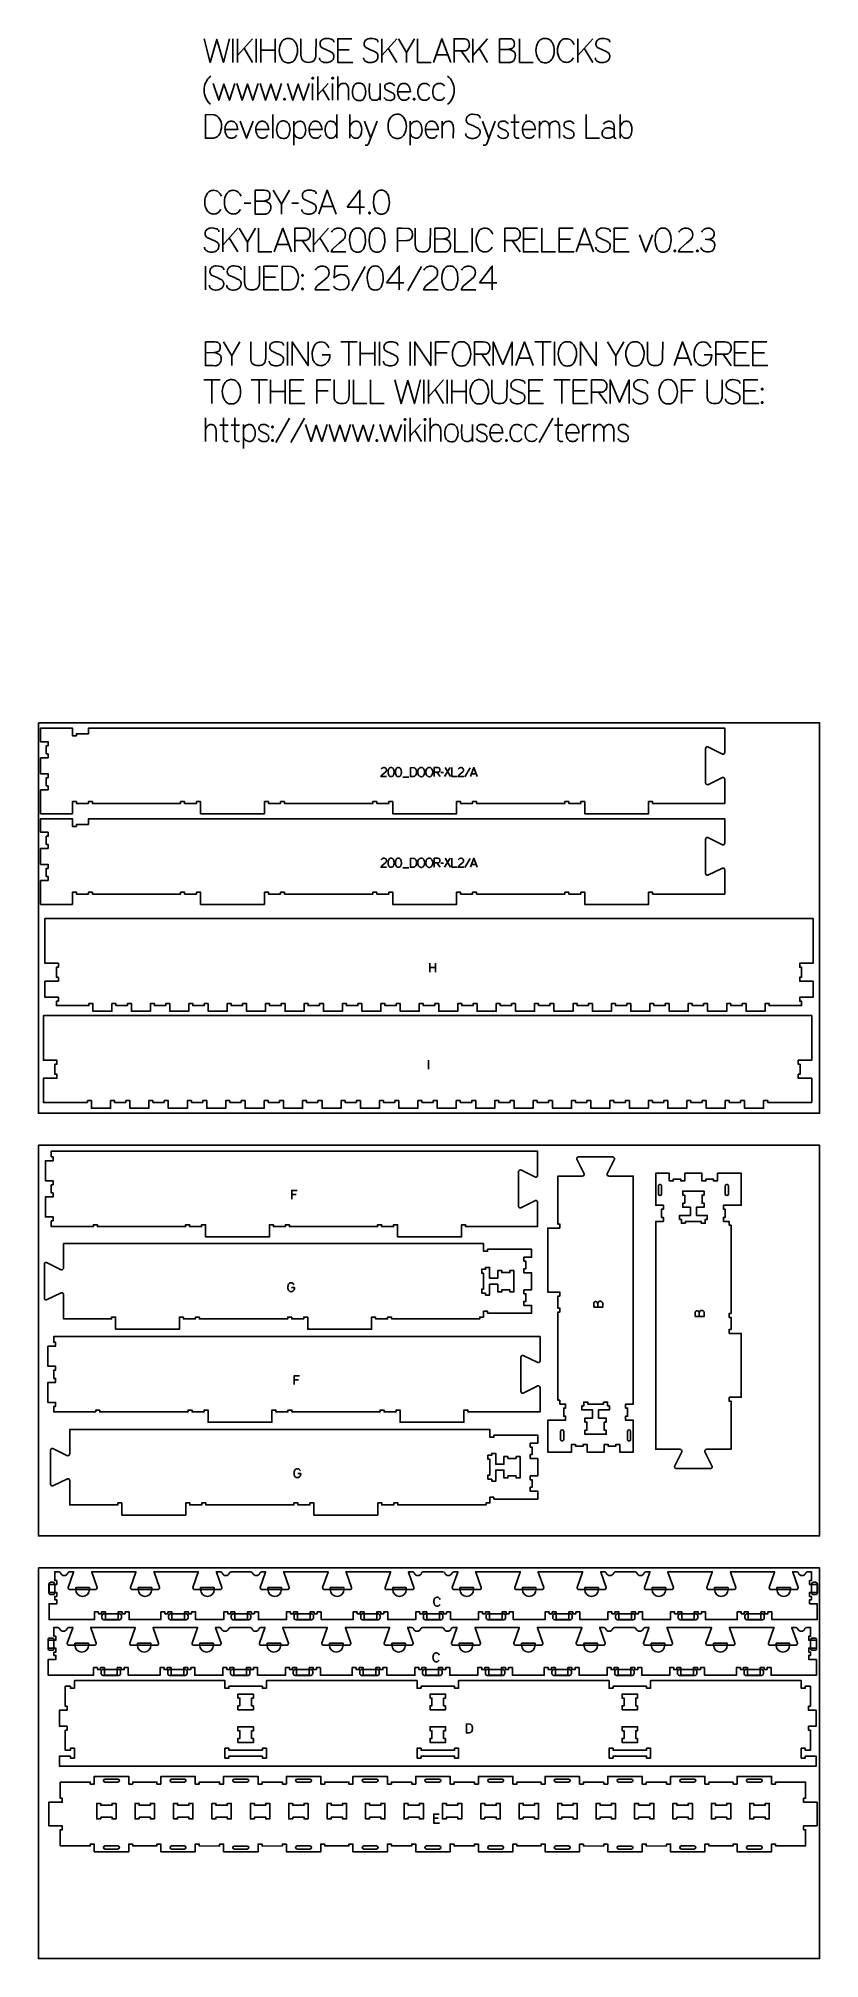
# Model space of a CAD drawing. Extents: x -1220 to 1220, y -1930 to 4067.
import ezdxf

# ---------------------------------------------------------------- set-up
doc = ezdxf.new("R2010")
doc.units = 0
for name, color, linetype in [('0_SHEET_SPRUCEPLY_2440X122', 1, 'CONTINUOUS'), ('1_ANYTOOL_1MMDEEP_LABELS_S', 2, 'CONTINUOUS'), ('3_ANYTOOL_CUTTHROUGH_INSID', 4, 'CONTINUOUS'), ('4_ANYTOOL_CUTTHROUGH_OUTSI', 5, 'CONTINUOUS'), ('5_ANYTOOL_HALF_MILL_9MM_IN', 3, 'CONTINUOUS'), ('TC', 220, 'CONTINUOUS')]:
    doc.layers.add(name, color=color, linetype=linetype)

msp = doc.modelspace()

# ---------------------------------------------------------------- linework, layer by layer
at = {"layer": '0_SHEET_SPRUCEPLY_2440X122'}
for points in [[(-1220, 1930), (-1220, 710), (1220, 710), (1220, 1930)], [(-1220, 610), (-1220, -610), (1220, -610), (1220, 610)], [(-1220, -710), (-1220, -1930), (1220, -1930), (1220, -710)]]:
    msp.add_lwpolyline(points, close=True, dxfattribs=at)
at = {"layer": '1_ANYTOOL_1MMDEEP_LABELS_S'}
for p, q in [((-82, 1759.4), (-62.7, 1759.4)), ((24.7, 1775.2), (34.4, 1761.7)), ((45.6, 1774.7), (37.4, 1774.6)), ((66.5, 1789.7), (48.8, 1761.7)), ((67.6, 1761.7), (50, 1789.7)), ((128.1, 1789.3), (112, 1760.6)), ((132.9, 1770.6), (146.8, 1770.6)), ((66.5, 1506.5), (48.8, 1478.5)), ((67.6, 1478.5), (50, 1506.5)), ((128.1, 1506.1), (112, 1477.4)), ((-82, 1476.2), (-62.7, 1476.2)), ((24.7, 1492), (34.4, 1478.5)), ((45.6, 1491.5), (37.4, 1491.4)), ((132.9, 1487.5), (146.8, 1487.5)), ((2.9, 1179.3), (2.9, 1151.3)), ((19.9, 1165.6), (2.9, 1165.6)), ((19.9, 1151.3), (19.9, 1179.3)), ((-1.6, 876.1), (-1.6, 848.1)), ((-415.1, 456.4, 0), (-428.6, 456.4, 0)), ((-407.4, -122.6, 0), (-420.9, -122.6, 0)), ((28.7, -1491.6), (15, -1491.6))]:
    msp.add_line(p, q, dxfattribs=at)
for points in [[(-132.4, 1761.8), (-149.5, 1761.8), (-148.9, 1763.4), (-148, 1764.9), (-147, 1766.3), (-140.1, 1771.9), (-135, 1776.3), (-134.1, 1777.5), (-133.4, 1778.9), (-133, 1780.4), (-132.8, 1782), (-133, 1783.8), (-133.2, 1784.6), (-133.4, 1785.3), (-133.8, 1786), (-134.2, 1786.7), (-134.7, 1787.2), (-135.2, 1787.8), (-136.5, 1788.6), (-137.9, 1789.2), (-139.4, 1789.6), (-141.2, 1789.7), (-142.5, 1789.6), (-143.7, 1789.4), (-144.9, 1789), (-145.9, 1788.5), (-146.8, 1787.9), (-147.7, 1787), (-148.4, 1786.1), (-149.1, 1785)], [(16.3, 1761.7), (16.3, 1789.7), (26.9, 1789.7), (28.6, 1789.6), (30.1, 1789.3), (30.8, 1789), (31.4, 1788.7), (32, 1788.3), (32.5, 1787.9), (32.9, 1787.4), (33.3, 1786.9), (33.6, 1786.3), (33.9, 1785.6), (34.2, 1784.1), (34.3, 1782.4), (34.2, 1781.1), (33.9, 1779.9), (33.4, 1778.7), (32.6, 1777.6), (31.7, 1776.6), (31.2, 1776.2), (30.7, 1775.9), (30.1, 1775.6), (29.5, 1775.5), (28.9, 1775.3), (28.2, 1775.3), (26.6, 1775.2), (24.7, 1775.2), (16.3, 1775.2)], [(71.6, 1789.7), (71.6, 1761.7), (87.6, 1761.7)], [(108.3, 1761.8), (91.2, 1761.8), (91.8, 1763.4), (92.7, 1764.9), (93.7, 1766.3), (100.6, 1771.9), (105.6, 1776.3), (106.6, 1777.5), (107.3, 1778.9), (107.7, 1780.4), (107.8, 1782), (107.7, 1783.8), (107.5, 1784.6), (107.2, 1785.3), (106.9, 1786), (106.5, 1786.7), (106, 1787.2), (105.5, 1787.8), (104.2, 1788.6), (102.8, 1789.2), (101.2, 1789.6), (99.5, 1789.7), (98.2, 1789.6), (97, 1789.4), (95.8, 1789), (94.8, 1788.5), (93.8, 1787.9), (93, 1787), (92.2, 1786.1), (91.6, 1785)], [(129.7, 1761.7), (139.8, 1789.7), (150.2, 1761.7)], [(-132.4, 1478.6), (-149.5, 1478.6), (-148.9, 1480.3), (-148, 1481.8), (-147, 1483.1), (-140.1, 1488.7), (-135, 1493.1), (-134.1, 1494.4), (-133.4, 1495.7), (-133, 1497.2), (-132.8, 1498.9), (-133, 1500.6), (-133.2, 1501.4), (-133.4, 1502.2), (-133.8, 1502.9), (-134.2, 1503.5), (-134.7, 1504.1), (-135.2, 1504.6), (-136.5, 1505.4), (-137.9, 1506), (-139.4, 1506.4), (-141.2, 1506.5), (-142.5, 1506.5), (-143.7, 1506.2), (-144.9, 1505.9), (-145.9, 1505.3), (-146.8, 1504.7), (-147.7, 1503.9), (-148.4, 1502.9), (-149.1, 1501.8)], [(16.3, 1478.5), (16.3, 1506.5), (26.9, 1506.5), (28.6, 1506.4), (30.1, 1506.1), (30.8, 1505.8), (31.4, 1505.5), (32, 1505.1), (32.5, 1504.7), (32.9, 1504.2), (33.3, 1503.7), (33.6, 1503.1), (33.9, 1502.4), (34.2, 1500.9), (34.3, 1499.2), (34.2, 1497.9), (33.9, 1496.7), (33.4, 1495.5), (32.6, 1494.4), (31.7, 1493.4), (31.2, 1493), (30.7, 1492.7), (30.1, 1492.5), (29.5, 1492.3), (28.9, 1492.2), (28.2, 1492.1), (26.6, 1492), (24.7, 1492), (16.3, 1492)], [(71.6, 1506.5), (71.6, 1478.5), (87.6, 1478.5)], [(108.3, 1478.6), (91.2, 1478.6), (91.8, 1480.3), (92.7, 1481.8), (93.7, 1483.1), (100.6, 1488.7), (105.6, 1493.1), (106.6, 1494.4), (107.3, 1495.7), (107.7, 1497.2), (107.8, 1498.9), (107.7, 1500.6), (107.5, 1501.4), (107.2, 1502.2), (106.9, 1502.9), (106.5, 1503.5), (106, 1504.1), (105.5, 1504.6), (104.2, 1505.4), (102.8, 1506), (101.2, 1506.4), (99.5, 1506.5), (98.2, 1506.5), (97, 1506.2), (95.8, 1505.9), (94.8, 1505.3), (93.8, 1504.7), (93, 1503.9), (92.2, 1502.9), (91.6, 1501.8)], [(129.7, 1478.5), (139.8, 1506.5), (150.2, 1478.5)], [(-412.1, 469.4), (-428.6, 469.4), (-428.6, 441.4)], [(-429.3, 165.8), (-420.1, 165.8), (-420.4, 162.8), (-421.1, 160.2), (-421.6, 159.1), (-422.2, 158), (-422.8, 157.1), (-423.6, 156.2), (-425.3, 154.8), (-427.1, 153.7), (-428, 153.4), (-428.9, 153.1), (-429.8, 153), (-430.8, 152.9), (-431.7, 152.9), (-432.7, 153.1), (-433.6, 153.3), (-434.5, 153.7), (-436.2, 154.7), (-437.9, 156.2), (-438.6, 157.1), (-439.3, 158.1), (-439.8, 159.2), (-440.3, 160.4), (-440.9, 163.2), (-441.1, 166.5), (-440.9, 169), (-440.4, 171.4), (-439.7, 173.9), (-438.6, 176.2), (-437.9, 177.3), (-437.1, 178.3), (-436.2, 179.1), (-435.2, 179.8), (-434.1, 180.3), (-432.9, 180.6), (-431.6, 180.9), (-430.1, 180.9), (-428.5, 180.8), (-427.1, 180.4), (-426.4, 180.1), (-425.8, 179.7), (-425.2, 179.3), (-424.7, 178.8), (-422.8, 176.6), (-421.3, 174)], [(514.6, 104.4), (542.6, 104.4), (542.6, 113.4), (542.7, 115.8), (542.7, 116.6), (542.6, 117.4), (542.4, 118.1), (542.2, 118.8), (541.8, 119.5), (541.4, 120.1), (540.9, 120.6), (540.3, 121.1), (539, 122), (537.6, 122.6), (536.2, 123), (534.7, 123.1), (532.9, 122.9), (532.1, 122.7), (531.4, 122.4), (530.8, 122), (530.2, 121.6), (529.7, 121), (529.2, 120.4), (528.5, 119), (527.9, 117.5), (527.5, 115.9), (527.3, 114.2)], [(527.4, 104.4), (527.3, 114.2), (526.8, 117), (526.4, 118.3), (525.8, 119.5), (525.5, 120.1), (525, 120.6), (524.5, 121), (523.9, 121.3), (523.2, 121.6), (522.4, 121.7), (520.7, 121.9), (519.2, 121.8), (518, 121.5), (517.5, 121.3), (517, 121), (516.5, 120.7), (516.1, 120.3), (515.8, 119.9), (515.5, 119.5), (515.2, 118.9), (515, 118.4), (514.7, 117.1), (514.6, 115.7), (514.6, 104.4)], [(831.6, 75.7), (859.6, 75.7), (859.6, 84.8), (859.7, 87.1), (859.6, 88), (859.6, 88.8), (859.4, 89.5), (859.1, 90.2), (858.8, 90.8), (858.4, 91.4), (857.8, 92), (857.3, 92.5), (855.9, 93.3), (854.6, 94), (853.1, 94.3), (851.6, 94.5), (849.9, 94.3), (849.1, 94.1), (848.4, 93.8), (847.7, 93.4), (847.1, 92.9), (846.6, 92.4), (846.2, 91.7), (845.4, 90.3), (844.8, 88.8), (844.4, 87.2), (844.2, 85.6)], [(844.3, 75.7), (844.2, 85.6), (843.8, 88.4), (843.3, 89.7), (842.8, 90.9), (842.4, 91.4), (842, 91.9), (841.5, 92.3), (840.8, 92.7), (840.2, 92.9), (839.4, 93.1), (837.6, 93.3), (836.2, 93.2), (835, 92.9), (834.4, 92.6), (833.9, 92.4), (833.5, 92.1), (833.1, 91.7), (832.7, 91.3), (832.4, 90.8), (832.2, 90.3), (832, 89.7), (831.7, 88.5), (831.6, 87), (831.6, 75.7)], [(-404.5, -109.5), (-420.9, -109.5), (-420.9, -137.5)], [(-409.7, -415), (-400.6, -415.1), (-400.8, -418), (-401.5, -420.6), (-402, -421.7), (-402.6, -422.8), (-403.3, -423.8), (-404, -424.6), (-405.7, -426.1), (-407.5, -427.1), (-408.4, -427.5), (-409.3, -427.7), (-410.2, -427.9), (-411.2, -427.9), (-412.2, -427.9), (-413.1, -427.8), (-414, -427.5), (-414.9, -427.1), (-416.6, -426.1), (-418.3, -424.7), (-419, -423.8), (-419.7, -422.8), (-420.2, -421.7), (-420.7, -420.4), (-421.3, -417.6), (-421.5, -414.4), (-421.3, -411.9), (-420.9, -409.4), (-420.1, -407), (-419, -404.6), (-418.3, -403.5), (-417.5, -402.6), (-416.6, -401.7), (-415.6, -401.1), (-414.5, -400.6), (-413.3, -400.2), (-412, -400), (-410.6, -399.9), (-409, -400), (-407.5, -400.4), (-406.9, -400.7), (-406.2, -401.1), (-405.7, -401.5), (-405.1, -402), (-403.2, -404.3), (-401.7, -406.8)], [(32.7, -1506.6), (15, -1506.6), (15, -1478.6), (31.7, -1478.6)]]:
    msp.add_lwpolyline(points, dxfattribs=at)
for points in [[(-118.4, 1790), (-117.1, 1789.9), (-115.8, 1789.6), (-114.7, 1789.1), (-113.8, 1788.5), (-112.9, 1787.8), (-112.1, 1786.9), (-111.4, 1786), (-110.8, 1784.9), (-109.9, 1782.7), (-109.4, 1780.2), (-108.9, 1775.4), (-109, 1773.1), (-109.4, 1770.7), (-110.9, 1766.1), (-111.5, 1765), (-112.1, 1764.1), (-112.9, 1763.3), (-113.8, 1762.6), (-114.8, 1762.1), (-115.9, 1761.8), (-117.1, 1761.6), (-118.4, 1761.5), (-119.7, 1761.6), (-120.9, 1761.8), (-122, 1762.1), (-123, 1762.6), (-123.9, 1763.3), (-124.6, 1764.1), (-125.3, 1765.1), (-125.8, 1766.2), (-127.3, 1770.8), (-127.8, 1775.4), (-127.4, 1780.2), (-126.8, 1782.7), (-125.9, 1785), (-125.3, 1786), (-124.6, 1786.9), (-123.9, 1787.8), (-123, 1788.5), (-122, 1789.1), (-120.9, 1789.6), (-119.7, 1789.9)], [(-95.5, 1790), (-94.2, 1789.9), (-93, 1789.6), (-91.9, 1789.1), (-90.9, 1788.5), (-90, 1787.8), (-89.2, 1786.9), (-88.6, 1786), (-88, 1784.9), (-87.1, 1782.7), (-86.5, 1780.2), (-86, 1775.4), (-86.2, 1773.1), (-86.5, 1770.7), (-88, 1766.1), (-88.6, 1765), (-89.2, 1764.1), (-90, 1763.3), (-90.9, 1762.6), (-91.9, 1762.1), (-93, 1761.8), (-94.2, 1761.6), (-95.5, 1761.5), (-96.8, 1761.6), (-98, 1761.8), (-99.1, 1762.1), (-100.1, 1762.6), (-101, 1763.3), (-101.8, 1764.1), (-102.4, 1765.1), (-103, 1766.2), (-104.4, 1770.8), (-104.9, 1775.4), (-104.5, 1780.2), (-103.9, 1782.7), (-103, 1785), (-102.4, 1786), (-101.7, 1786.9), (-101, 1787.8), (-100.1, 1788.5), (-99.1, 1789.1), (-98.1, 1789.6), (-96.8, 1789.9)], [(-57.9, 1789.7), (-57.9, 1761.7), (-49.9, 1761.8), (-48.4, 1761.9), (-47.1, 1762.1), (-45.8, 1762.5), (-44.7, 1763), (-43.6, 1763.7), (-42.7, 1764.5), (-42, 1765.4), (-41.3, 1766.5), (-40.2, 1768.8), (-39.5, 1771.2), (-39, 1773.8), (-38.8, 1776.4), (-39, 1778.6), (-39.4, 1780.7), (-40.1, 1782.7), (-41.2, 1784.6), (-42.7, 1786.6), (-43.6, 1787.5), (-44.5, 1788.1), (-45.4, 1788.7), (-46.4, 1789.1), (-47.5, 1789.3)], [(-23.8, 1790), (-22.5, 1790), (-21.3, 1789.7), (-20.1, 1789.3), (-19.1, 1788.6), (-17.3, 1787.1), (-16.5, 1786.2), (-15.9, 1785.2), (-14.8, 1782.9), (-14, 1780.5), (-13.6, 1778), (-13.4, 1775.6), (-13.6, 1773.2), (-14.1, 1770.8), (-14.9, 1768.4), (-16, 1766), (-16.7, 1764.9), (-17.5, 1764), (-18.4, 1763.1), (-19.4, 1762.5), (-20.4, 1761.9), (-21.6, 1761.6), (-22.8, 1761.4), (-24.2, 1761.3), (-25.6, 1761.4), (-26.8, 1761.6), (-28, 1762), (-29.1, 1762.5), (-30.1, 1763.2), (-31, 1764), (-31.8, 1765), (-32.5, 1766.1), (-33.6, 1768.5), (-34.4, 1771), (-34.9, 1773.4), (-35.1, 1775.8), (-34.9, 1778.4), (-34.4, 1780.9), (-33.6, 1783.2), (-32.4, 1785.5), (-31.7, 1786.6), (-30.8, 1787.5), (-29.9, 1788.3), (-28.9, 1788.9), (-27.8, 1789.4), (-26.6, 1789.8), (-25.3, 1790)], [(1.3, 1790), (2.7, 1790), (3.9, 1789.7), (5, 1789.3), (6.1, 1788.6), (7.9, 1787.1), (8.6, 1786.2), (9.3, 1785.2), (10.4, 1782.9), (11.1, 1780.5), (11.6, 1778), (11.7, 1775.6), (11.6, 1773.2), (11.1, 1770.8), (10.3, 1768.4), (9.1, 1766), (8.4, 1764.9), (7.6, 1764), (6.8, 1763.1), (5.8, 1762.5), (4.7, 1761.9), (3.6, 1761.6), (2.3, 1761.4), (1, 1761.3), (-0.4, 1761.4), (-1.7, 1761.6), (-2.9, 1762), (-4, 1762.5), (-5, 1763.2), (-5.9, 1764), (-6.7, 1765), (-7.4, 1766.1), (-8.5, 1768.5), (-9.3, 1771), (-9.8, 1773.4), (-9.9, 1775.8), (-9.8, 1778.4), (-9.3, 1780.9), (-8.4, 1783.2), (-7.2, 1785.5), (-6.5, 1786.6), (-5.7, 1787.5), (-4.8, 1788.3), (-3.7, 1788.9), (-2.6, 1789.4), (-1.4, 1789.8), (-0.1, 1790)], [(-118.4, 1506.8), (-117.1, 1506.7), (-115.8, 1506.4), (-114.7, 1506), (-113.8, 1505.3), (-112.9, 1504.6), (-112.1, 1503.7), (-111.4, 1502.8), (-110.8, 1501.7), (-109.9, 1499.5), (-109.4, 1497), (-108.9, 1492.2), (-109, 1489.9), (-109.4, 1487.6), (-110.9, 1482.9), (-111.5, 1481.8), (-112.1, 1480.9), (-112.9, 1480.1), (-113.8, 1479.5), (-114.8, 1478.9), (-115.9, 1478.6), (-117.1, 1478.4), (-118.4, 1478.3), (-119.7, 1478.4), (-120.9, 1478.6), (-122, 1479), (-123, 1479.5), (-123.9, 1480.1), (-124.6, 1480.9), (-125.3, 1481.9), (-125.8, 1483), (-127.3, 1487.6), (-127.8, 1492.2), (-127.4, 1497.1), (-126.8, 1499.5), (-125.9, 1501.8), (-125.3, 1502.8), (-124.6, 1503.7), (-123.9, 1504.6), (-123, 1505.3), (-122, 1506), (-120.9, 1506.4), (-119.7, 1506.7)], [(-95.5, 1506.8), (-94.2, 1506.7), (-93, 1506.4), (-91.9, 1506), (-90.9, 1505.3), (-90, 1504.6), (-89.2, 1503.7), (-88.6, 1502.8), (-88, 1501.7), (-87.1, 1499.5), (-86.5, 1497), (-86, 1492.2), (-86.2, 1489.9), (-86.5, 1487.6), (-88, 1482.9), (-88.6, 1481.8), (-89.2, 1480.9), (-90, 1480.1), (-90.9, 1479.5), (-91.9, 1478.9), (-93, 1478.6), (-94.2, 1478.4), (-95.5, 1478.3), (-96.8, 1478.4), (-98, 1478.6), (-99.1, 1479), (-100.1, 1479.5), (-101, 1480.1), (-101.8, 1480.9), (-102.4, 1481.9), (-103, 1483), (-104.4, 1487.6), (-104.9, 1492.2), (-104.5, 1497.1), (-103.9, 1499.5), (-103, 1501.8), (-102.4, 1502.8), (-101.7, 1503.7), (-101, 1504.6), (-100.1, 1505.3), (-99.1, 1506), (-98.1, 1506.4), (-96.8, 1506.7)], [(-57.9, 1506.5), (-57.9, 1478.5), (-49.9, 1478.6), (-48.4, 1478.7), (-47.1, 1478.9), (-45.8, 1479.3), (-44.7, 1479.8), (-43.6, 1480.5), (-42.7, 1481.3), (-42, 1482.2), (-41.3, 1483.3), (-40.2, 1485.6), (-39.5, 1488.1), (-39, 1490.6), (-38.8, 1493.2), (-39, 1495.4), (-39.4, 1497.5), (-40.1, 1499.5), (-41.2, 1501.4), (-42.7, 1503.5), (-43.6, 1504.3), (-44.5, 1504.9), (-45.4, 1505.5), (-46.4, 1505.9), (-47.5, 1506.1)], [(-23.8, 1506.9), (-22.5, 1506.8), (-21.3, 1506.5), (-20.1, 1506.1), (-19.1, 1505.5), (-17.3, 1503.9), (-16.5, 1503), (-15.9, 1502), (-14.8, 1499.7), (-14, 1497.3), (-13.6, 1494.8), (-13.4, 1492.4), (-13.6, 1490), (-14.1, 1487.6), (-14.9, 1485.2), (-16, 1482.9), (-16.7, 1481.7), (-17.5, 1480.8), (-18.4, 1480), (-19.4, 1479.3), (-20.4, 1478.8), (-21.6, 1478.4), (-22.8, 1478.2), (-24.2, 1478.1), (-25.6, 1478.2), (-26.8, 1478.4), (-28, 1478.8), (-29.1, 1479.3), (-30.1, 1480), (-31, 1480.8), (-31.8, 1481.8), (-32.5, 1482.9), (-33.6, 1485.4), (-34.4, 1487.8), (-34.9, 1490.2), (-35.1, 1492.7), (-34.9, 1495.2), (-34.4, 1497.7), (-33.6, 1500.1), (-32.4, 1502.3), (-31.7, 1503.4), (-30.8, 1504.3), (-29.9, 1505.1), (-28.9, 1505.7), (-27.8, 1506.2), (-26.6, 1506.6), (-25.3, 1506.8)], [(1.3, 1506.9), (2.7, 1506.8), (3.9, 1506.5), (5, 1506.1), (6.1, 1505.5), (7.9, 1503.9), (8.6, 1503), (9.3, 1502), (10.4, 1499.7), (11.1, 1497.3), (11.6, 1494.8), (11.7, 1492.4), (11.6, 1490), (11.1, 1487.6), (10.3, 1485.2), (9.1, 1482.9), (8.4, 1481.7), (7.6, 1480.8), (6.8, 1480), (5.8, 1479.3), (4.7, 1478.8), (3.6, 1478.4), (2.3, 1478.2), (1, 1478.1), (-0.4, 1478.2), (-1.7, 1478.4), (-2.9, 1478.8), (-4, 1479.3), (-5, 1480), (-5.9, 1480.8), (-6.7, 1481.8), (-7.4, 1482.9), (-8.5, 1485.4), (-9.3, 1487.8), (-9.8, 1490.2), (-9.9, 1492.7), (-9.8, 1495.2), (-9.3, 1497.7), (-8.4, 1500.1), (-7.2, 1502.3), (-6.5, 1503.4), (-5.7, 1504.3), (-4.8, 1505.1), (-3.7, 1505.7), (-2.6, 1506.2), (-1.4, 1506.6), (-0.1, 1506.8)], [(116.8, -1197.1), (116.8, -1225.1), (124.8, -1225), (126.2, -1224.9), (127.6, -1224.7), (128.9, -1224.3), (130, -1223.8), (131, -1223.1), (131.9, -1222.3), (132.7, -1221.4), (133.4, -1220.3), (134.5, -1218), (135.2, -1215.5), (135.7, -1213), (135.8, -1210.4), (135.7, -1208.2), (135.3, -1206.1), (134.5, -1204.1), (133.5, -1202.2), (132, -1200.2), (131.1, -1199.3), (130.2, -1198.7), (129.3, -1198.1), (128.3, -1197.7), (127.2, -1197.5)]]:
    msp.add_lwpolyline(points, close=True, dxfattribs=at)
for points in [[(34.6, -808.2, 0.131103), (31.1, -803.2), (29.9, -802.3), (28.5, -801.7), (27, -801.3), (25.4, -801.2), (24.2, -801.3), (23, -801.5), (21.9, -801.8), (20.9, -802.3), (19.9, -802.9), (19.1, -803.7), (18.3, -804.6), (17.6, -805.6), (16.5, -807.8), (15.7, -810.2), (15.2, -812.6), (15, -815.2), (15.2, -817.8), (15.7, -820.2), (16.5, -822.6), (17.7, -824.8), (18.4, -825.9), (19.2, -826.8), (20, -827.5), (21, -828.1), (22.1, -828.6), (23.2, -828.9), (24.4, -829.1), (25.7, -829.2), (27.1, -829.1), (28.4, -828.8), (29.6, -828.3), (30.6, -827.7), (31.6, -826.9), (32.5, -825.9), (34, -823.8)], [(32, -982.2, 0.131103), (28.5, -977.2), (27.2, -976.3), (25.9, -975.7), (24.4, -975.3), (22.8, -975.2), (21.5, -975.2), (20.4, -975.4), (19.3, -975.8), (18.3, -976.3), (17.3, -976.9), (16.5, -977.6), (15.7, -978.5), (15, -979.6), (13.8, -981.8), (13, -984.1), (12.5, -986.6), (12.4, -989.2), (12.5, -991.7), (13, -994.2), (13.9, -996.6), (15, -998.8), (15.7, -999.8), (16.5, -1000.7), (17.4, -1001.5), (18.4, -1002.1), (19.4, -1002.6), (20.6, -1002.9), (21.8, -1003.1), (23.1, -1003.2), (24.5, -1003.1), (25.8, -1002.8), (26.9, -1002.3), (28, -1001.6), (28.9, -1000.8), (29.8, -999.9), (31.3, -997.7)]]:
    msp.add_lwpolyline(points, format="xyb", dxfattribs=at)
at = {"layer": '3_ANYTOOL_CUTTHROUGH_INSID'}
for points in [[(716.5, 457.8), (716.5, 483.6), (716.5, 484), (716.6, 484.4), (716.7, 484.8), (716.8, 485.1), (717.1, 485.5), (717.3, 485.9), (717.6, 486.2), (717.9, 486.5), (718.7, 487), (719.5, 487.3), (720.4, 487.5), (721.2, 487.6), (722.1, 487.5), (723, 487.3), (723.8, 487), (724.6, 486.5), (724.9, 486.2), (725.2, 485.9), (725.4, 485.5), (725.6, 485.1), (725.8, 484.8), (725.9, 484.4), (726, 484), (726, 483.6), (726, 457.8, -1)], [(935, 457.8, -1), (925.5, 457.8), (925.5, 483.6), (925.5, 484), (925.6, 484.4), (925.7, 484.8), (925.8, 485.1), (926.1, 485.5), (926.3, 485.9), (926.6, 486.2), (926.9, 486.5), (927.7, 487), (928.5, 487.3), (929.4, 487.5), (930.2, 487.6), (931.1, 487.5), (932, 487.3), (932.8, 487), (933.6, 486.5), (933.9, 486.2), (934.2, 485.9), (934.4, 485.5), (934.6, 485.1), (934.8, 484.8), (934.9, 484.4), (935, 484), (935, 483.6)], [(411.2, -283.3, -1), (420.7, -283.3), (420.7, -309.1), (420.7, -309.5), (420.6, -309.9), (420.5, -310.3), (420.4, -310.6), (420.1, -311), (419.9, -311.4), (419.6, -311.7), (419.3, -312), (418.5, -312.5), (417.7, -312.8), (416.8, -313), (416, -313.1), (415.1, -313), (414.2, -312.8), (413.4, -312.5), (412.6, -312), (412.3, -311.7), (412, -311.4), (411.8, -311), (411.6, -310.6), (411.4, -310.3), (411.3, -309.9), (411.2, -309.5), (411.2, -309.1)], [(629.7, -283.3), (629.7, -309.1), (629.7, -309.5), (629.6, -309.9), (629.5, -310.3), (629.4, -310.6), (629.1, -311), (628.9, -311.4), (628.6, -311.7), (628.3, -312), (627.5, -312.5), (626.7, -312.8), (625.8, -313), (625, -313.1), (624.1, -313), (623.2, -312.8), (622.4, -312.5), (621.6, -312), (621.3, -311.7), (621, -311.4), (620.8, -311), (620.6, -310.6), (620.4, -310.3), (620.3, -309.9), (620.2, -309.5), (620.2, -309.1), (620.2, -283.3, -1)], [(-971.8, -1378.8, 1), (-971.8, -1369.3), (-1011.8, -1369.3, 1), (-1011.8, -1378.8)], [(-763.8, -1378.8, 1), (-763.8, -1369.3), (-803.8, -1369.3, 1), (-803.8, -1378.8)], [(-567.8, -1378.8, 1), (-567.8, -1369.3), (-607.8, -1369.3, 1), (-607.8, -1378.8)], [(-371.8, -1378.8, 1), (-371.8, -1369.3), (-411.8, -1369.3, 1), (-411.8, -1378.8)], [(-163.8, -1378.8, 1), (-163.8, -1369.3), (-203.8, -1369.3, 1), (-203.8, -1378.8)], [(-7.8, -1378.8), (32.2, -1378.8, 1), (32.2, -1369.3), (-7.8, -1369.3, 1)], [(188.2, -1378.8), (228.2, -1378.8, 1), (228.2, -1369.3), (188.2, -1369.3, 1)], [(396.2, -1378.8), (436.2, -1378.8, 1), (436.2, -1369.3), (396.2, -1369.3, 1)], [(592.2, -1378.8), (632.2, -1378.8, 1), (632.2, -1369.3), (592.2, -1369.3, 1)], [(788.2, -1378.8), (828.2, -1378.8, 1), (828.2, -1369.3), (788.2, -1369.3, 1)], [(996.2, -1378.8), (1036.2, -1378.8, 1), (1036.2, -1369.3), (996.2, -1369.3, 1)], [(-971.8, -1578.3), (-1011.8, -1578.3, 1), (-1011.8, -1587.8), (-971.8, -1587.8, 1)], [(-763.8, -1578.3), (-803.8, -1578.3, 1), (-803.8, -1587.8), (-763.8, -1587.8, 1)], [(-567.8, -1578.4), (-607.8, -1578.4, 1), (-607.8, -1587.9), (-567.8, -1587.9, 1)], [(-371.8, -1578.3), (-411.8, -1578.3, 1), (-411.8, -1587.8), (-371.8, -1587.8, 1)], [(-163.8, -1578.3), (-203.8, -1578.3, 1), (-203.8, -1587.8), (-163.8, -1587.8, 1)], [(-7.8, -1578.3, 1), (-7.8, -1587.8), (32.2, -1587.8, 1), (32.2, -1578.3)], [(188.2, -1578.3, 1), (188.2, -1587.8), (228.2, -1587.8, 1), (228.2, -1578.3)], [(396.2, -1578.3, 1), (396.2, -1587.8), (436.2, -1587.8, 1), (436.2, -1578.3)], [(592.2, -1578.4, 1), (592.2, -1587.9), (632.2, -1587.9, 1), (632.2, -1578.4)], [(788.2, -1578.3, 1), (788.2, -1587.8), (828.2, -1587.8, 1), (828.2, -1578.3)], [(996.2, -1578.3, 1), (996.2, -1587.8), (1036.2, -1587.8, 1), (1036.2, -1578.3)]]:
    msp.add_lwpolyline(points, format="xyb", close=True, dxfattribs=at)
for points in [[(801.1, 366.6), (788.6, 366.6), (788.6, 372.6), (788.5, 372.6), (788.5, 378.6), (782.5, 378.6), (782.5, 391.1), (816.6, 391.1), (816.6, 416.6), (792.6, 416.6), (792.6, 429.1), (798.6, 429.1), (798.6, 454.6), (792.6, 454.6), (792.6, 467.1), (859.1, 467.1), (859.1, 454.6), (853.1, 454.6), (853.1, 429.1), (859.1, 429.1), (859.1, 416.6), (835.1, 416.6), (835.1, 391.1), (869, 391.1), (869, 378.6), (863, 378.6), (863, 366.6), (850.5, 366.6), (850.5, 372.6), (801.1, 372.6)], [(176.6, 148.3), (170.6, 148.3), (170.6, 148.3), (164.6, 148.3), (164.6, 160.8), (170.6, 160.8), (170.6, 210.3), (164.6, 210.3), (164.6, 222.8), (176.6, 222.8), (176.6, 228.8), (189.1, 228.8), (189.1, 194.8), (214.6, 194.8), (214.6, 218.8), (227.1, 218.8), (227.1, 212.8), (252.6, 212.8), (252.6, 218.8), (265.1, 218.8), (265.1, 152.3), (252.6, 152.3), (252.6, 158.3), (227.1, 158.3), (227.1, 152.3), (214.6, 152.3), (214.6, 176.3), (189.1, 176.3), (189.1, 142.3), (176.6, 142.3)], [(545.1, -192.1), (557.6, -192.1), (557.6, -198.1), (557.7, -198.1), (557.7, -204.1), (563.7, -204.1), (563.7, -216.6), (529.6, -216.6), (529.6, -242.1), (553.6, -242.1), (553.6, -254.6), (547.6, -254.6), (547.6, -280.1), (553.6, -280.1), (553.6, -292.6), (487.1, -292.6), (487.1, -280.1), (493.1, -280.1), (493.1, -254.6), (487.1, -254.6), (487.1, -242.1), (511.1, -242.1), (511.1, -216.6), (477.2, -216.6), (477.2, -204.1), (483.2, -204.1), (483.2, -192.1), (495.7, -192.1), (495.7, -198.1), (545.1, -198.1)], [(196.1, -432.6), (190.1, -432.6), (190.1, -432.6), (184.1, -432.6), (184.1, -420.1), (190.1, -420.1), (190.1, -370.6), (184.1, -370.6), (184.1, -358.1), (196.1, -358.1), (196.1, -352.1), (208.6, -352.1), (208.6, -386), (234.1, -386), (234.1, -362), (246.6, -362), (246.6, -368), (272.1, -368), (272.1, -362), (284.6, -362), (284.6, -428.5), (272.1, -428.5), (272.1, -422.5), (246.6, -422.5), (246.6, -428.5), (234.1, -428.5), (234.1, -404.5), (208.6, -404.5), (208.6, -438.6), (196.1, -438.6)], [(-548.3, -1140.1), (-554.3, -1140.1), (-554.3, -1116.6), (-548.3, -1116.6), (-548.3, -1104.1), (-596.8, -1104.1), (-596.8, -1116.6), (-590.8, -1116.6), (-590.8, -1140.1), (-596.8, -1140.1), (-596.8, -1152.6), (-548.3, -1152.6)], [(51.7, -1140.1), (45.7, -1140.1), (45.7, -1116.6), (51.7, -1116.6), (51.7, -1104.1), (3.2, -1104.1), (3.2, -1116.6), (9.2, -1116.6), (9.2, -1140.1), (3.2, -1140.1), (3.2, -1152.6), (51.7, -1152.6)], [(651.7, -1140.1), (645.7, -1140.1), (645.7, -1116.6), (651.7, -1116.6), (651.7, -1104.1), (603.2, -1104.1), (603.2, -1116.6), (609.2, -1116.6), (609.2, -1140.1), (603.2, -1140.1), (603.2, -1152.6), (651.7, -1152.6)], [(-548.3, -1242.1), (-554.3, -1242.1), (-554.3, -1218.6), (-548.3, -1218.6), (-548.3, -1206.1), (-596.8, -1206.1), (-596.8, -1218.6), (-590.8, -1218.6), (-590.8, -1242.1), (-596.8, -1242.1), (-596.8, -1254.6), (-548.3, -1254.6)], [(51.7, -1242.1), (45.7, -1242.1), (45.7, -1218.6), (51.7, -1218.6), (51.7, -1206.1), (3.2, -1206.1), (3.2, -1218.6), (9.2, -1218.6), (9.2, -1242.1), (3.2, -1242.1), (3.2, -1254.6), (51.7, -1254.6)], [(651.7, -1242.1), (645.7, -1242.1), (645.7, -1218.6), (651.7, -1218.6), (651.7, -1206.1), (603.2, -1206.1), (603.2, -1218.6), (609.2, -1218.6), (609.2, -1242.1), (603.2, -1242.1), (603.2, -1254.6), (651.7, -1254.6)], [(-637.4, -1303.6), (-624.9, -1303.6), (-624.9, -1297.6), (-520.2, -1297.6), (-520.2, -1303.6), (-507.7, -1303.6), (-507.7, -1273.1), (-520.2, -1273.1), (-520.2, -1279.1), (-624.9, -1279.1), (-624.9, -1273.1), (-637.4, -1273.1)], [(-37.4, -1303.6), (-24.9, -1303.6), (-24.9, -1297.6), (79.8, -1297.6), (79.8, -1303.6), (92.3, -1303.6), (92.3, -1273.1), (79.8, -1273.1), (79.8, -1279.1), (-24.9, -1279.1), (-24.9, -1273.1), (-37.4, -1273.1)], [(562.6, -1303.6), (575.1, -1303.6), (575.1, -1297.6), (679.8, -1297.6), (679.8, -1303.6), (692.3, -1303.6), (692.3, -1273.1), (679.8, -1273.1), (679.8, -1279.1), (575.1, -1279.1), (575.1, -1273.1), (562.6, -1273.1)], [(-1025.5, -1487.8), (-990, -1487.8), (-990, -1493.8), (-977.5, -1493.8), (-977.5, -1445.3), (-990, -1445.3), (-990, -1451.3), (-1025.5, -1451.3), (-1025.5, -1445.3), (-1038, -1445.3), (-1038, -1493.8), (-1025.5, -1493.8)], [(-905.5, -1487.8), (-870, -1487.8), (-870, -1493.8), (-857.5, -1493.8), (-857.5, -1445.3), (-870, -1445.3), (-870, -1451.3), (-905.5, -1451.3), (-905.5, -1445.3), (-918, -1445.3), (-918, -1493.8), (-905.5, -1493.8)], [(-785.5, -1487.8), (-750, -1487.8), (-750, -1493.8), (-737.5, -1493.8), (-737.5, -1445.3), (-750, -1445.3), (-750, -1451.3), (-785.5, -1451.3), (-785.5, -1445.3), (-798, -1445.3), (-798, -1493.8), (-785.5, -1493.8)], [(-665.5, -1487.8), (-630, -1487.8), (-630, -1493.8), (-617.5, -1493.8), (-617.5, -1445.3), (-630, -1445.3), (-630, -1451.3), (-665.5, -1451.3), (-665.5, -1445.3), (-678, -1445.3), (-678, -1493.8), (-665.5, -1493.8)], [(-545.5, -1487.8), (-510, -1487.8), (-510, -1493.8), (-497.5, -1493.8), (-497.5, -1445.3), (-510, -1445.3), (-510, -1451.3), (-545.5, -1451.3), (-545.5, -1445.3), (-558, -1445.3), (-558, -1493.8), (-545.5, -1493.8)], [(-425.5, -1487.8), (-390, -1487.8), (-390, -1493.8), (-377.5, -1493.8), (-377.5, -1445.3), (-390, -1445.3), (-390, -1451.3), (-425.5, -1451.3), (-425.5, -1445.3), (-438, -1445.3), (-438, -1493.8), (-425.5, -1493.8)], [(-305.5, -1487.8), (-270, -1487.8), (-270, -1493.8), (-257.5, -1493.8), (-257.5, -1445.3), (-270, -1445.3), (-270, -1451.3), (-305.5, -1451.3), (-305.5, -1445.3), (-318, -1445.3), (-318, -1493.8), (-305.5, -1493.8)], [(-185.5, -1487.8), (-150, -1487.8), (-150, -1493.8), (-137.5, -1493.8), (-137.5, -1445.3), (-150, -1445.3), (-150, -1451.3), (-185.5, -1451.3), (-185.5, -1445.3), (-198, -1445.3), (-198, -1493.8), (-185.5, -1493.8)], [(-65.5, -1487.8), (-30, -1487.8), (-30, -1493.8), (-17.5, -1493.8), (-17.5, -1445.3), (-30, -1445.3), (-30, -1451.3), (-65.5, -1451.3), (-65.5, -1445.3), (-78, -1445.3), (-78, -1493.8), (-65.5, -1493.8)], [(54.5, -1493.8), (54.5, -1487.8), (90, -1487.8), (90, -1493.8), (102.5, -1493.8), (102.5, -1445.3), (90, -1445.3), (90, -1451.3), (54.5, -1451.3), (54.5, -1445.3), (42, -1445.3), (42, -1493.8)], [(174.5, -1493.8), (174.5, -1487.8), (210, -1487.8), (210, -1493.8), (222.5, -1493.8), (222.5, -1445.3), (210, -1445.3), (210, -1451.3), (174.5, -1451.3), (174.5, -1445.3), (162, -1445.3), (162, -1493.8)], [(294.5, -1493.8), (294.5, -1487.8), (330, -1487.8), (330, -1493.8), (342.5, -1493.8), (342.5, -1445.3), (330, -1445.3), (330, -1451.3), (294.5, -1451.3), (294.5, -1445.3), (282, -1445.3), (282, -1493.8)], [(414.5, -1493.8), (414.5, -1487.8), (450, -1487.8), (450, -1493.8), (462.5, -1493.8), (462.5, -1445.3), (450, -1445.3), (450, -1451.3), (414.5, -1451.3), (414.5, -1445.3), (402, -1445.3), (402, -1493.8)], [(534.5, -1493.8), (534.5, -1487.8), (570, -1487.8), (570, -1493.8), (582.5, -1493.8), (582.5, -1445.3), (570, -1445.3), (570, -1451.3), (534.5, -1451.3), (534.5, -1445.3), (522, -1445.3), (522, -1493.8)], [(654.5, -1493.8), (654.5, -1487.8), (690, -1487.8), (690, -1493.8), (702.5, -1493.8), (702.5, -1445.3), (690, -1445.3), (690, -1451.3), (654.5, -1451.3), (654.5, -1445.3), (642, -1445.3), (642, -1493.8)], [(774.5, -1493.8), (774.5, -1487.8), (810, -1487.8), (810, -1493.8), (822.5, -1493.8), (822.5, -1445.3), (810, -1445.3), (810, -1451.3), (774.5, -1451.3), (774.5, -1445.3), (762, -1445.3), (762, -1493.8)], [(894.5, -1493.8), (894.5, -1487.8), (930, -1487.8), (930, -1493.8), (942.5, -1493.8), (942.5, -1445.3), (930, -1445.3), (930, -1451.3), (894.5, -1451.3), (894.5, -1445.3), (882, -1445.3), (882, -1493.8)], [(1014.5, -1493.8), (1014.5, -1487.8), (1050, -1487.8), (1050, -1493.8), (1062.5, -1493.8), (1062.5, -1445.3), (1050, -1445.3), (1050, -1451.3), (1014.5, -1451.3), (1014.5, -1445.3), (1002, -1445.3), (1002, -1493.8)]]:
    msp.add_lwpolyline(points, close=True, dxfattribs=at)
at = {"layer": '4_ANYTOOL_CUTTHROUGH_OUTSI'}
for points in [[(923.6, 1753.4), (923.6, 1677.7), (698.6, 1677.7), (698.6, 1683.5, 0.414214), (698.4, 1683.7), (686.4, 1683.7, 0.414214), (686.1, 1683.5), (686.1, 1645.7), (486.6, 1645.7), (486.6, 1683.5, 0.414214), (486.4, 1683.7), (474.4, 1683.7, 0.414214), (474.1, 1683.5), (474.1, 1677.7), (436.6, 1677.7), (436.6, 1683.5, 0.414214), (436.4, 1683.7), (424.4, 1683.7, 0.414214), (424.1, 1683.5), (424.1, 1677.7), (148.6, 1677.7), (148.6, 1683.5, 0.414214), (148.4, 1683.7), (136.4, 1683.7, 0.414214), (136.1, 1683.5), (136.1, 1677.7), (98.6, 1677.7), (98.6, 1683.5, 0.414214), (98.4, 1683.7), (86.4, 1683.7, 0.414214), (86.1, 1683.5), (86.1, 1645.7), (-113.4, 1645.7), (-113.4, 1683.5, 0.414214), (-113.6, 1683.7), (-125.6, 1683.7, 0.414214), (-125.9, 1683.5), (-125.9, 1677.7), (-163.4, 1677.7), (-163.4, 1683.5, 0.414214), (-163.6, 1683.7), (-175.6, 1683.7, 0.414214), (-175.9, 1683.5), (-175.9, 1677.7), (-451.4, 1677.7), (-451.4, 1683.5, 0.414214), (-451.6, 1683.7), (-463.6, 1683.7, 0.414214), (-463.9, 1683.5), (-463.9, 1677.7), (-501.4, 1677.7), (-501.4, 1683.5, 0.414214), (-501.6, 1683.7), (-513.6, 1683.7, 0.414214), (-513.9, 1683.5), (-513.9, 1645.7), (-713.4, 1645.7), (-713.4, 1683.5, 0.414214), (-713.6, 1683.7), (-725.6, 1683.7, 0.414214), (-725.9, 1683.5), (-725.9, 1677.7), (-763.4, 1677.7), (-763.4, 1683.5, 0.414214), (-763.6, 1683.7), (-775.6, 1683.7, 0.414214), (-775.9, 1683.5), (-775.9, 1677.7), (-1051.4, 1677.7), (-1051.4, 1683.5, 0.414214), (-1051.6, 1683.7), (-1063.6, 1683.7, 0.414214), (-1063.9, 1683.5), (-1063.9, 1677.7), (-1101.4, 1677.7), (-1101.4, 1683.5, 0.414214), (-1101.6, 1683.7), (-1113.6, 1683.7, 0.414214), (-1113.9, 1683.5), (-1113.9, 1645.7), (-1213.4, 1645.7), (-1213.4, 1720.2), (-1189.6, 1720.2, 0.414214), (-1189.4, 1720.5), (-1189.4, 1732.5, 0.414214), (-1189.6, 1732.7), (-1195.4, 1732.7), (-1195.4, 1758.2), (-1189.6, 1758.2, 0.414214), (-1189.4, 1758.5), (-1189.4, 1770.5, 0.414214), (-1189.6, 1770.7), (-1213.4, 1770.7), (-1213.4, 1820.2), (-1189.6, 1820.2, 0.414214), (-1189.4, 1820.5), (-1189.4, 1832.5, 0.414214), (-1189.6, 1832.7), (-1195.4, 1832.7), (-1195.4, 1858.2), (-1189.6, 1858.2, 0.414214), (-1189.4, 1858.5), (-1189.4, 1870.5, 0.414214), (-1189.6, 1870.7), (-1213.4, 1870.7), (-1213.4, 1913.2), (-1113.9, 1913.2), (-1113.9, 1889.5, 0.414214), (-1113.6, 1889.2), (-1101.6, 1889.2, 0.414214), (-1101.4, 1889.5), (-1101.4, 1895.2), (-1063.6, 1895.2, 0.414214), (-1063.4, 1895.5), (-1063.4, 1913.2), (923.6, 1913.2), (923.6, 1837.6, -0.461531), (917, 1831.9), (871, 1854.6), (870.9, 1854.6, 0.463455), (863.6, 1848.4), (863.6, 1742.6, 0.463455), (870.9, 1736.4), (871, 1736.4), (917, 1759.1, -0.461531)], [(923.6, 1470.2), (923.6, 1394.6), (698.6, 1394.6), (698.6, 1400.3, 0.414214), (698.4, 1400.6), (686.4, 1400.6, 0.414214), (686.1, 1400.3), (686.1, 1362.6), (486.6, 1362.6), (486.6, 1400.3, 0.414214), (486.4, 1400.6), (474.4, 1400.6, 0.414214), (474.1, 1400.3), (474.1, 1394.6), (436.6, 1394.6), (436.6, 1400.3, 0.414214), (436.4, 1400.6), (424.4, 1400.6, 0.414214), (424.1, 1400.3), (424.1, 1394.6), (148.6, 1394.6), (148.6, 1400.3, 0.414214), (148.4, 1400.6), (136.4, 1400.6, 0.414214), (136.1, 1400.3), (136.1, 1394.6), (98.6, 1394.6), (98.6, 1400.3, 0.414214), (98.4, 1400.6), (86.4, 1400.6, 0.414214), (86.1, 1400.3), (86.1, 1362.6), (-113.4, 1362.6), (-113.4, 1400.3, 0.414214), (-113.6, 1400.6), (-125.6, 1400.6, 0.414214), (-125.9, 1400.3), (-125.9, 1394.6), (-163.4, 1394.6), (-163.4, 1400.3, 0.414214), (-163.6, 1400.6), (-175.6, 1400.6, 0.414214), (-175.9, 1400.3), (-175.9, 1394.6), (-451.4, 1394.6), (-451.4, 1400.3, 0.414214), (-451.6, 1400.6), (-463.6, 1400.6, 0.414214), (-463.9, 1400.3), (-463.9, 1394.6), (-501.4, 1394.6), (-501.4, 1400.3, 0.414214), (-501.6, 1400.6), (-513.6, 1400.6, 0.414214), (-513.9, 1400.3), (-513.9, 1362.6), (-713.4, 1362.6), (-713.4, 1400.3, 0.414214), (-713.6, 1400.6), (-725.6, 1400.6, 0.414214), (-725.9, 1400.3), (-725.9, 1394.6), (-763.4, 1394.6), (-763.4, 1400.3, 0.414214), (-763.6, 1400.6), (-775.6, 1400.6, 0.414214), (-775.9, 1400.3), (-775.9, 1394.6), (-1051.4, 1394.6), (-1051.4, 1400.3, 0.414214), (-1051.6, 1400.6), (-1063.6, 1400.6, 0.414214), (-1063.9, 1400.3), (-1063.9, 1394.6), (-1101.4, 1394.6), (-1101.4, 1400.3, 0.414214), (-1101.6, 1400.6), (-1113.6, 1400.6, 0.414214), (-1113.9, 1400.3), (-1113.9, 1362.6), (-1213.4, 1362.6), (-1213.4, 1437.1), (-1189.6, 1437.1, 0.414214), (-1189.4, 1437.3), (-1189.4, 1449.3, 0.414214), (-1189.6, 1449.6), (-1195.4, 1449.6), (-1195.4, 1475.1), (-1189.6, 1475.1, 0.414214), (-1189.4, 1475.3), (-1189.4, 1487.3, 0.414214), (-1189.6, 1487.6), (-1213.4, 1487.6), (-1213.4, 1537.1), (-1189.6, 1537.1, 0.414214), (-1189.4, 1537.3), (-1189.4, 1549.3, 0.414214), (-1189.6, 1549.6), (-1195.4, 1549.6), (-1195.4, 1575.1), (-1189.6, 1575.1, 0.414214), (-1189.4, 1575.3), (-1189.4, 1587.3, 0.414214), (-1189.6, 1587.6), (-1213.4, 1587.6), (-1213.4, 1630.1), (-1113.9, 1630.1), (-1113.9, 1606.3, 0.414214), (-1113.6, 1606.1), (-1101.6, 1606.1, 0.414214), (-1101.4, 1606.3), (-1101.4, 1612.1), (-1063.6, 1612.1, 0.414214), (-1063.4, 1612.3), (-1063.4, 1630.1), (923.6, 1630.1), (923.6, 1554.4, -0.461531), (917, 1548.7), (871, 1571.4), (870.9, 1571.4, 0.463455), (863.6, 1565.2), (863.6, 1459.4, 0.463455), (870.9, 1453.2), (871, 1453.3), (917, 1475.9, -0.461531)], [(-222.2, 1052.4), (-222.2, 1046.7), (-257.7, 1046.7), (-257.7, 1052.4, 0.414214), (-258, 1052.7), (-270, 1052.7, 0.414214), (-270.2, 1052.4), (-270.2, 1028.7), (-329.7, 1028.7), (-329.7, 1052.4, 0.414214), (-330, 1052.7), (-342, 1052.7, 0.414214), (-342.2, 1052.4), (-342.2, 1046.7), (-377.7, 1046.7), (-377.7, 1052.4, 0.414214), (-378, 1052.7), (-390, 1052.7, 0.414214), (-390.2, 1052.4), (-390.2, 1028.7), (-449.7, 1028.7), (-449.7, 1052.4, 0.414214), (-450, 1052.7), (-462, 1052.7, 0.414214), (-462.2, 1052.4), (-462.2, 1046.7), (-497.7, 1046.7), (-497.7, 1052.4, 0.414214), (-498, 1052.7), (-510, 1052.7, 0.414214), (-510.2, 1052.4), (-510.2, 1028.7), (-569.7, 1028.7), (-569.7, 1052.4, 0.414214), (-570, 1052.7), (-582, 1052.7, 0.414214), (-582.2, 1052.4), (-582.2, 1046.7), (-617.7, 1046.7), (-617.7, 1052.4, 0.414214), (-618, 1052.7), (-630, 1052.7, 0.414214), (-630.2, 1052.4), (-630.2, 1028.7), (-689.7, 1028.7), (-689.7, 1052.4, 0.414214), (-690, 1052.7), (-702, 1052.7, 0.414214), (-702.2, 1052.4), (-702.2, 1046.7), (-737.7, 1046.7), (-737.7, 1052.4, 0.414214), (-738, 1052.7), (-750, 1052.7, 0.414214), (-750.2, 1052.4), (-750.2, 1028.7), (-809.7, 1028.7), (-809.7, 1052.4, 0.414214), (-810, 1052.7), (-822, 1052.7, 0.414214), (-822.2, 1052.4), (-822.2, 1046.7), (-857.7, 1046.7), (-857.7, 1052.4, 0.414214), (-858, 1052.7), (-870, 1052.7, 0.414214), (-870.2, 1052.4), (-870.2, 1028.7), (-929.7, 1028.7), (-929.7, 1052.4, 0.414214), (-930, 1052.7), (-942, 1052.7, 0.414214), (-942.2, 1052.4), (-942.2, 1046.7), (-977.7, 1046.7), (-977.7, 1052.4, 0.414214), (-978, 1052.7), (-990, 1052.7, 0.414214), (-990.2, 1052.4), (-990.2, 1028.7), (-1049.7, 1028.7), (-1049.7, 1052.4, 0.414214), (-1050, 1052.7), (-1062, 1052.7, 0.414214), (-1062.2, 1052.4), (-1062.2, 1046.7), (-1163.7, 1046.7), (-1163.7, 1060.2), (-1158, 1060.2, 0.414214), (-1157.7, 1060.4), (-1157.7, 1072.4, 0.414214), (-1158, 1072.7), (-1199.7, 1072.7), (-1199.7, 1122.2), (-1158, 1122.2, 0.414214), (-1157.7, 1122.4), (-1157.7, 1134.4, 0.414214), (-1158, 1134.7), (-1163.7, 1134.7), (-1163.7, 1166.2), (-1158, 1166.2, 0.414214), (-1157.7, 1166.4), (-1157.7, 1178.4, 0.414214), (-1158, 1178.7), (-1199.7, 1178.7), (-1199.7, 1318.2), (0, 1318.2), (1199.8, 1318.2), (1199.8, 1178.7), (1158, 1178.7, 0.414214), (1157.8, 1178.4), (1157.8, 1166.4, 0.414214), (1158, 1166.2), (1163.8, 1166.2), (1163.8, 1134.7), (1158, 1134.7, 0.414214), (1157.8, 1134.4), (1157.8, 1122.4, 0.414214), (1158, 1122.2), (1199.8, 1122.2), (1199.8, 1072.7), (1158, 1072.7, 0.414214), (1157.8, 1072.4), (1157.8, 1060.4, 0.414214), (1158, 1060.2), (1163.8, 1060.2), (1163.8, 1046.7), (1062.3, 1046.7), (1062.3, 1052.4, 0.414214), (1062, 1052.7), (1050, 1052.7, 0.414214), (1049.8, 1052.4), (1049.8, 1028.7), (990.3, 1028.7), (990.3, 1052.4, 0.414214), (990, 1052.7), (978, 1052.7, 0.414214), (977.8, 1052.4), (977.8, 1046.7), (942.3, 1046.7), (942.3, 1052.4, 0.414214), (942, 1052.7), (930, 1052.7, 0.414214), (929.8, 1052.4), (929.8, 1028.7), (870.3, 1028.7), (870.3, 1052.4, 0.414214), (870, 1052.7), (858, 1052.7, 0.414214), (857.8, 1052.4), (857.8, 1046.7), (822.3, 1046.7), (822.3, 1052.4, 0.414214), (822, 1052.7), (810, 1052.7, 0.414214), (809.8, 1052.4), (809.8, 1028.7), (750.3, 1028.7), (750.3, 1052.4, 0.414214), (750, 1052.7), (738, 1052.7, 0.414214), (737.8, 1052.4), (737.8, 1046.7), (702.3, 1046.7), (702.3, 1052.4, 0.414214), (702, 1052.7), (690, 1052.7, 0.414214), (689.8, 1052.4), (689.8, 1028.7), (630.3, 1028.7), (630.3, 1052.4, 0.414214), (630, 1052.7), (618, 1052.7, 0.414214), (617.8, 1052.4), (617.8, 1046.7), (582.3, 1046.7), (582.3, 1052.4, 0.414214), (582, 1052.7), (570, 1052.7, 0.414214), (569.8, 1052.4), (569.8, 1028.7), (510.3, 1028.7), (510.3, 1052.4, 0.414214), (510, 1052.7), (498, 1052.7, 0.414214), (497.8, 1052.4), (497.8, 1046.7), (462.3, 1046.7), (462.3, 1052.4, 0.414214), (462, 1052.7), (450, 1052.7, 0.414214), (449.8, 1052.4), (449.8, 1028.7), (390.3, 1028.7), (390.3, 1052.4, 0.414214), (390, 1052.7), (378, 1052.7, 0.414214), (377.8, 1052.4), (377.8, 1046.7), (342.3, 1046.7), (342.3, 1052.4, 0.414214), (342, 1052.7), (330, 1052.7, 0.414214), (329.8, 1052.4), (329.8, 1028.7), (270.3, 1028.7), (270.3, 1052.4, 0.414214), (270, 1052.7), (258, 1052.7, 0.414214), (257.8, 1052.4), (257.8, 1046.7), (222.3, 1046.7), (222.3, 1052.4, 0.414213), (222, 1052.7), (210, 1052.7, 0.414214), (209.8, 1052.4), (209.8, 1028.7), (150.3, 1028.7), (150.3, 1052.4, 0.414214), (150, 1052.7), (138, 1052.7, 0.414214), (137.8, 1052.4), (137.8, 1046.7), (102.3, 1046.7), (102.3, 1052.4, 0.414213), (102, 1052.7), (90, 1052.7, 0.414214), (89.8, 1052.4), (89.8, 1028.7), (30.3, 1028.7), (30.3, 1052.4, 0.414214), (30, 1052.7), (18, 1052.7, 0.414214), (17.8, 1052.4), (17.8, 1046.7), (-17.7, 1046.7), (-17.7, 1052.4, 0.414214), (-18, 1052.7), (-30, 1052.7, 0.414214), (-30.2, 1052.4), (-30.2, 1028.7), (-89.7, 1028.7), (-89.7, 1052.4, 0.414214), (-90, 1052.7), (-102, 1052.7, 0.414214), (-102.2, 1052.4), (-102.2, 1046.7), (-137.7, 1046.7), (-137.7, 1052.4, 0.414214), (-138, 1052.7), (-150, 1052.7, 0.414214), (-150.2, 1052.4), (-150.2, 1028.7), (-209.7, 1028.7), (-209.7, 1052.4, 0.414214), (-210, 1052.7), (-222, 1052.7, 0.414214)], [(1057.8, 749.6, 0.414214), (1057.5, 749.8), (1045.5, 749.8, 0.414214), (1045.3, 749.6), (1045.3, 725.8), (985.8, 725.8), (985.8, 749.6, 0.414214), (985.5, 749.8), (973.5, 749.8, 0.414214), (973.3, 749.6), (973.3, 743.8), (937.8, 743.8), (937.8, 749.6, 0.414214), (937.5, 749.8), (925.5, 749.8, 0.414214), (925.3, 749.6), (925.3, 725.8), (865.8, 725.8), (865.8, 749.6, 0.414214), (865.5, 749.8), (853.5, 749.8, 0.414214), (853.3, 749.6), (853.3, 743.8), (817.8, 743.8), (817.8, 749.6, 0.414214), (817.5, 749.8), (805.5, 749.8, 0.414214), (805.3, 749.6), (805.3, 725.8), (745.8, 725.8), (745.8, 749.6, 0.414214), (745.5, 749.8), (733.5, 749.8, 0.414214), (733.3, 749.6), (733.3, 743.8), (697.8, 743.8), (697.8, 749.6, 0.414214), (697.5, 749.8), (685.5, 749.8, 0.414214), (685.3, 749.6), (685.3, 725.8), (625.8, 725.8), (625.8, 749.6, 0.414214), (625.5, 749.8), (613.5, 749.8, 0.414214), (613.3, 749.6), (613.3, 743.8), (577.8, 743.8), (577.8, 749.6, 0.414214), (577.5, 749.8), (565.5, 749.8, 0.414214), (565.3, 749.6), (565.3, 725.8), (505.8, 725.8), (505.8, 749.6, 0.414214), (505.5, 749.8), (493.5, 749.8, 0.414214), (493.3, 749.6), (493.3, 743.8), (457.8, 743.8), (457.8, 749.6, 0.414214), (457.5, 749.8), (445.5, 749.8, 0.414214), (445.3, 749.6), (445.3, 725.8), (385.8, 725.8), (385.8, 749.6, 0.414214), (385.5, 749.8), (373.5, 749.8, 0.414214), (373.3, 749.6), (373.3, 743.8), (337.8, 743.8), (337.8, 749.6, 0.414214), (337.5, 749.8), (325.5, 749.8, 0.414214), (325.3, 749.6), (325.3, 725.8), (265.8, 725.8), (265.8, 749.6, 0.414214), (265.5, 749.8), (253.5, 749.8, 0.414214), (253.3, 749.6), (253.3, 743.8), (217.8, 743.8), (217.8, 749.6, 0.414213), (217.5, 749.8), (205.5, 749.8, 0.414214), (205.3, 749.6), (205.3, 725.8), (145.8, 725.8), (145.8, 749.6, 0.414214), (145.5, 749.8), (133.5, 749.8, 0.414214), (133.3, 749.6), (133.3, 743.8), (97.8, 743.8), (97.8, 749.6, 0.414213), (97.5, 749.8), (85.5, 749.8, 0.414214), (85.3, 749.6), (85.3, 725.8), (25.8, 725.8), (25.8, 749.6, 0.414214), (25.5, 749.8), (13.5, 749.8, 0.414214), (13.3, 749.6), (13.3, 743.8), (-22.2, 743.8), (-22.2, 749.6, 0.414214), (-22.5, 749.8), (-34.5, 749.8, 0.414214), (-34.7, 749.6), (-34.7, 725.8), (-94.2, 725.8), (-94.2, 749.6, 0.414214), (-94.5, 749.8), (-106.5, 749.8, 0.414214), (-106.7, 749.6), (-106.7, 743.8), (-142.2, 743.8), (-142.2, 749.6, 0.414214), (-142.5, 749.8), (-154.5, 749.8, 0.414214), (-154.7, 749.6), (-154.7, 725.8), (-214.2, 725.8), (-214.2, 749.6, 0.414214), (-214.5, 749.8), (-226.5, 749.8, 0.414214), (-226.7, 749.6), (-226.7, 743.8), (-262.2, 743.8), (-262.2, 749.6, 0.414214), (-262.5, 749.8), (-274.5, 749.8, 0.414214), (-274.7, 749.6), (-274.7, 725.8), (-334.2, 725.8), (-334.2, 749.6, 0.414214), (-334.5, 749.8), (-346.5, 749.8, 0.414214), (-346.7, 749.6), (-346.7, 743.8), (-382.2, 743.8), (-382.2, 749.6, 0.414214), (-382.5, 749.8), (-394.5, 749.8, 0.414214), (-394.7, 749.6), (-394.7, 725.8), (-454.2, 725.8), (-454.2, 749.6, 0.414214), (-454.5, 749.8), (-466.5, 749.8, 0.414214), (-466.7, 749.6), (-466.7, 743.8), (-502.2, 743.8), (-502.2, 749.6, 0.414214), (-502.5, 749.8), (-514.5, 749.8, 0.414214), (-514.7, 749.6), (-514.7, 725.8), (-574.2, 725.8), (-574.2, 749.6, 0.414214), (-574.5, 749.8), (-586.5, 749.8, 0.414214), (-586.7, 749.6), (-586.7, 743.8), (-622.2, 743.8), (-622.2, 749.6, 0.414214), (-622.5, 749.8), (-634.5, 749.8, 0.414214), (-634.7, 749.6), (-634.7, 725.8), (-694.2, 725.8), (-694.2, 749.6, 0.414214), (-694.5, 749.8), (-706.5, 749.8, 0.414214), (-706.7, 749.6), (-706.7, 743.8), (-742.2, 743.8), (-742.2, 749.6, 0.414214), (-742.5, 749.8), (-754.5, 749.8, 0.414214), (-754.7, 749.6), (-754.7, 725.8), (-814.2, 725.8), (-814.2, 749.6, 0.414214), (-814.5, 749.8), (-826.5, 749.8, 0.414214), (-826.7, 749.6), (-826.7, 743.8), (-862.2, 743.8), (-862.2, 749.6, 0.414214), (-862.5, 749.8), (-874.5, 749.8, 0.414214), (-874.7, 749.6), (-874.7, 725.8), (-934.2, 725.8), (-934.2, 749.6, 0.414214), (-934.5, 749.8), (-946.5, 749.8, 0.414214), (-946.7, 749.6), (-946.7, 743.8), (-982.2, 743.8), (-982.2, 749.6, 0.414214), (-982.5, 749.8), (-994.5, 749.8, 0.414214), (-994.7, 749.6), (-994.7, 725.8), (-1054.2, 725.8), (-1054.2, 749.6, 0.414214), (-1054.5, 749.8), (-1066.5, 749.8, 0.414214), (-1066.7, 749.6), (-1066.7, 743.8), (-1204.2, 743.8), (-1204.2, 819.3), (-1162.5, 819.3, 0.414214), (-1162.2, 819.6), (-1162.2, 831.6, 0.414214), (-1162.5, 831.8), (-1168.2, 831.8), (-1168.2, 863.3), (-1162.5, 863.3, 0.414214), (-1162.2, 863.6), (-1162.2, 875.6, 0.414214), (-1162.5, 875.8), (-1204.2, 875.8), (-1204.2, 1015.3), (1195.3, 1015.3), (1195.3, 875.8), (1153.5, 875.8, 0.414214), (1153.3, 875.6), (1153.3, 863.6, 0.414214), (1153.5, 863.3), (1159.3, 863.3), (1159.3, 831.8), (1153.5, 831.8, 0.414214), (1153.3, 831.6), (1153.3, 819.6, 0.414214), (1153.5, 819.3), (1195.3, 819.3), (1195.3, 743.8), (1057.8, 743.8)], [(339.1, 431.8), (339.1, 356.2), (114.1, 356.2), (114.1, 361.9, 0.414214), (113.9, 362.2), (101.9, 362.2, 0.414214), (101.6, 361.9), (101.6, 324.2), (-97.9, 324.2), (-97.9, 361.9, 0.414214), (-98.1, 362.2), (-110.1, 362.2, 0.414214), (-110.4, 361.9), (-110.4, 356.2), (-147.9, 356.2), (-147.9, 361.9, 0.414214), (-148.1, 362.2), (-160.1, 362.2, 0.414214), (-160.4, 361.9), (-160.4, 356.2), (-435.9, 356.2), (-435.9, 361.9, 0.414214), (-436.1, 362.2), (-448.1, 362.2, 0.414214), (-448.4, 361.9), (-448.4, 356.2), (-485.9, 356.2), (-485.9, 361.9, 0.414214), (-486.1, 362.2), (-498.1, 362.2, 0.414214), (-498.4, 361.9), (-498.4, 324.2), (-697.9, 324.2), (-697.9, 361.9, 0.414214), (-698.1, 362.2), (-710.1, 362.2, 0.414214), (-710.4, 361.9), (-710.4, 356.2), (-747.9, 356.2), (-747.9, 361.9, 0.414214), (-748.1, 362.2), (-760.1, 362.2, 0.414214), (-760.4, 361.9), (-760.4, 356.2), (-1035.9, 356.2), (-1035.9, 361.9, 0.414214), (-1036.1, 362.2), (-1048.1, 362.2, 0.414214), (-1048.4, 361.9), (-1048.4, 356.2), (-1179.9, 356.2), (-1179.9, 373.7), (-1174.1, 373.7, 0.414214), (-1173.9, 373.9), (-1173.9, 385.9, 0.414214), (-1174.1, 386.2), (-1197.9, 386.2), (-1197.9, 448.7), (-1174.1, 448.7, 0.414214), (-1173.9, 448.9), (-1173.9, 460.9, 0.414214), (-1174.1, 461.2), (-1179.9, 461.2), (-1179.9, 486.7), (-1174.1, 486.7, 0.414214), (-1173.9, 486.9), (-1173.9, 498.9, 0.414214), (-1174.1, 499.2), (-1197.9, 499.2), (-1197.9, 561.7), (-1174.1, 561.7, 0.414214), (-1173.9, 561.9), (-1173.9, 573.9, 0.414214), (-1174.1, 574.2), (-1179.9, 574.2), (-1179.9, 591.7), (339.1, 591.7), (339.1, 516, -0.461531), (332.5, 510.3), (286.5, 533), (286.4, 533, 0.463455), (279.1, 526.8), (279.1, 421, 0.463455), (286.4, 414.8), (286.5, 414.9), (332.5, 437.5, -0.461531)], [(638.2, 401.7), (638.2, 513.9), (562.5, 513.9, -0.463455), (556.4, 521.2), (556.4, 521.3), (579, 567.2, 0.461531), (573.4, 573.9), (467.5, 573.9, 0.461531), (461.9, 567.2), (484.5, 521.3), (484.5, 521.2, -0.463455), (478.4, 513.9), (402.7, 513.9), (402.7, 363.9), (408.5, 363.9, -0.414214), (408.7, 363.7), (408.7, 351.7, -0.414214), (408.5, 351.4), (370.7, 351.4), (370.7, 151.9), (408.5, 151.9, -0.414214), (408.7, 151.7), (408.7, 139.7, -0.414214), (408.5, 139.4), (402.7, 139.4), (402.7, 101.9), (408.4, 101.9, -0.414214), (408.7, 101.7), (408.7, 89.7, -0.414214), (408.4, 89.4), (402.7, 89.4), (402.7, -186.1), (408.4, -186.1, -0.414214), (408.7, -186.3), (408.7, -198.1), (426.5, -198.1, -0.414214), (426.7, -198.3), (426.7, -210.3, -0.414214), (426.5, -210.6), (420.7, -210.6), (420.7, -236.1), (426.5, -236.1, -0.414214), (426.7, -236.3), (426.7, -248.3, -0.414214), (426.5, -248.6), (370.7, -248.6), (370.7, -348.1), (445.2, -348.1), (445.2, -324.3, -0.414214), (445.5, -324.1), (457.5, -324.1, -0.414214), (457.7, -324.3), (457.7, -330.1), (481.2, -330.1), (481.2, -324.3, -0.414214), (481.5, -324.1), (493.5, -324.1, -0.414214), (493.7, -324.3), (493.7, -348.1), (547.2, -348.1), (547.2, -324.3, -0.414214), (547.5, -324.1), (559.5, -324.1, -0.414214), (559.7, -324.3), (559.7, -330.1), (583.2, -330.1), (583.2, -324.3, -0.414214), (583.5, -324.1), (595.5, -324.1, -0.414214), (595.7, -324.3), (595.7, -348.1), (638.2, -348.1), (638.2, -248.6), (614.5, -248.6, -0.414214), (614.2, -248.3), (614.2, -236.3, -0.414214), (614.5, -236.1), (620.2, -236.1), (620.2, -210.6), (614.5, -210.6, -0.414214), (614.2, -210.3), (614.2, -198.3, -0.414214), (614.5, -198.1), (638.2, -198.1), (638.2, 101.7), (638.2, 101.7)], [(708, -227.2), (708, -339.4), (783.7, -339.4, -0.463455), (789.8, -346.7), (789.8, -346.8), (767.2, -392.7, 0.461531), (772.8, -399.4), (878.7, -399.4, 0.461531), (884.3, -392.7), (861.7, -346.8), (861.7, -346.7, -0.463455), (867.8, -339.4), (943.5, -339.4), (943.5, -189.4), (937.7, -189.4, -0.414214), (937.5, -189.2), (937.5, -177.2, -0.414214), (937.7, -176.9), (975.5, -176.9), (975.5, 22.6), (937.7, 22.6, -0.414214), (937.5, 22.8), (937.5, 34.8, -0.414214), (937.7, 35.1), (943.5, 35.1), (943.5, 72.6), (937.8, 72.6, -0.414214), (937.5, 72.8), (937.5, 84.8, -0.414214), (937.8, 85.1), (943.5, 85.1), (943.5, 360.6), (937.8, 360.6, -0.414214), (937.5, 360.8), (937.5, 372.6), (919.7, 372.6, -0.414214), (919.5, 372.8), (919.5, 384.8, -0.414214), (919.7, 385.1), (925.5, 385.1), (925.5, 410.6), (919.7, 410.6, -0.414214), (919.5, 410.8), (919.5, 422.8, -0.414214), (919.7, 423.1), (975.5, 423.1), (975.5, 522.6), (901, 522.6), (901, 498.8, -0.414214), (900.7, 498.6), (888.7, 498.6, -0.414214), (888.5, 498.8), (888.5, 504.6), (865, 504.6), (865, 498.8, -0.414214), (864.7, 498.6), (852.7, 498.6, -0.414214), (852.5, 498.8), (852.5, 522.6), (799, 522.6), (799, 498.8, -0.414214), (798.7, 498.6), (786.7, 498.6, -0.414214), (786.5, 498.8), (786.5, 504.6), (763, 504.6), (763, 498.8, -0.414214), (762.7, 498.6), (750.7, 498.6, -0.414214), (750.5, 498.8), (750.5, 522.6), (708, 522.6), (708, 423.1), (731.7, 423.1, -0.414214), (732, 422.8), (732, 410.8, -0.414214), (731.7, 410.6), (726, 410.6), (726, 385.1), (731.7, 385.1, -0.414214), (732, 384.8), (732, 372.8, -0.414214), (731.7, 372.6), (708, 372.6), (708, 72.8), (708, 72.8)], [(-1029.2, 67.8), (-1141.4, 67.8), (-1141.4, 143.5, 0.463455), (-1148.7, 149.6), (-1148.8, 149.6), (-1194.8, 127, -0.461531), (-1201.4, 132.6), (-1201.4, 238.5, -0.461531), (-1194.8, 244.2), (-1148.8, 221.5), (-1148.7, 221.5, 0.463455), (-1141.4, 227.6), (-1141.4, 303.3), (170.6, 303.3), (170.6, 279.5, 0.414214), (170.8, 279.2), (182.8, 279.2, 0.414214), (183.1, 279.5), (183.1, 285.2), (320.6, 285.2), (320.6, 260.7), (296.8, 260.7, 0.414214), (296.6, 260.5), (296.6, 248.5, 0.414214), (296.8, 248.2), (302.6, 248.2), (302.6, 224.7), (296.8, 224.7, 0.414214), (296.6, 224.5), (296.6, 212.5, 0.414214), (296.8, 212.2), (320.6, 212.2), (320.6, 158.7), (296.8, 158.7, 0.414214), (296.6, 158.5), (296.6, 146.5, 0.414214), (296.8, 146.2), (302.6, 146.2), (302.6, 122.7), (296.8, 122.7, 0.414214), (296.6, 122.5), (296.6, 110.5, 0.414214), (296.8, 110.2), (320.6, 110.2), (320.6, 85.7), (183.1, 85.7), (183.1, 91.5, 0.414214), (182.8, 91.7), (170.8, 91.7, 0.414214), (170.6, 91.5), (170.6, 73.8), (158.8, 73.8, 0.414214), (158.6, 73.6), (158.6, 67.8), (-116.9, 67.8), (-116.9, 73.6, 0.414214), (-117.2, 73.8), (-129.2, 73.8, 0.414214), (-129.4, 73.6), (-129.4, 67.8), (-166.9, 67.8), (-166.9, 73.6, 0.414214), (-167.2, 73.8), (-179.2, 73.8, 0.414214), (-179.4, 73.6), (-179.4, 35.8), (-378.9, 35.8), (-378.9, 73.6, 0.414214), (-379.2, 73.8), (-391.2, 73.8, 0.414214), (-391.4, 73.6), (-391.4, 67.8), (-428.9, 67.8), (-428.9, 73.6, 0.414214), (-429.2, 73.8), (-441.2, 73.8, 0.414214), (-441.4, 73.6), (-441.4, 67.8), (-716.9, 67.8), (-716.9, 73.6, 0.414214), (-717.2, 73.8), (-729.2, 73.8, 0.414214), (-729.4, 73.6), (-729.4, 67.8), (-766.9, 67.8), (-766.9, 73.6, 0.414214), (-767.2, 73.8), (-779.2, 73.8, 0.414214), (-779.4, 73.6), (-779.4, 35.8), (-978.9, 35.8), (-978.9, 73.6, 0.414214), (-979.2, 73.8), (-991.2, 73.8, 0.414214), (-991.4, 73.6), (-991.4, 67.8)], [(346.8, -147.2), (346.8, -222.8), (121.8, -222.8), (121.8, -217.1, 0.414214), (121.5, -216.8), (109.5, -216.8, 0.414214), (109.3, -217.1), (109.3, -254.8), (-90.2, -254.8), (-90.2, -217.1, 0.414214), (-90.5, -216.8), (-102.5, -216.8, 0.414214), (-102.7, -217.1), (-102.7, -222.8), (-140.2, -222.8), (-140.2, -217.1, 0.414214), (-140.5, -216.8), (-152.5, -216.8, 0.414214), (-152.7, -217.1), (-152.7, -222.8), (-428.2, -222.8), (-428.2, -217.1, 0.414214), (-428.5, -216.8), (-440.5, -216.8, 0.414214), (-440.7, -217.1), (-440.7, -222.8), (-478.2, -222.8), (-478.2, -217.1, 0.414214), (-478.5, -216.8), (-490.5, -216.8, 0.414214), (-490.7, -217.1), (-490.7, -254.8), (-690.2, -254.8), (-690.2, -217.1, 0.414214), (-690.5, -216.8), (-702.5, -216.8, 0.414214), (-702.7, -217.1), (-702.7, -222.8), (-740.2, -222.8), (-740.2, -217.1, 0.414214), (-740.5, -216.8), (-752.5, -216.8, 0.414214), (-752.7, -217.1), (-752.7, -222.8), (-1028.2, -222.8), (-1028.2, -217.1, 0.414214), (-1028.5, -216.8), (-1040.5, -216.8, 0.414214), (-1040.7, -217.1), (-1040.7, -222.8), (-1172.2, -222.8), (-1172.2, -205.3), (-1166.5, -205.3, 0.414214), (-1166.2, -205.1), (-1166.2, -193.1, 0.414214), (-1166.5, -192.8), (-1190.2, -192.8), (-1190.2, -130.3), (-1166.5, -130.3, 0.414214), (-1166.2, -130.1), (-1166.2, -118.1, 0.414214), (-1166.5, -117.8), (-1172.2, -117.8), (-1172.2, -92.3), (-1166.5, -92.3, 0.414214), (-1166.2, -92.1), (-1166.2, -80.1, 0.414214), (-1166.5, -79.8), (-1190.2, -79.8), (-1190.2, -17.3), (-1166.5, -17.3, 0.414214), (-1166.2, -17.1), (-1166.2, -5.1, 0.414214), (-1166.5, -4.8), (-1172.2, -4.8), (-1172.2, 12.7), (346.8, 12.7), (346.8, -63, -0.461531), (340.1, -68.7), (294.1, -46), (294.1, -46, 0.463455), (286.8, -52.2), (286.8, -158, 0.463455), (294.1, -164.2), (294.1, -164.1), (340.1, -141.5, -0.461531)], [(-1009.6, -513), (-1121.9, -513), (-1121.9, -437.4, 0.463455), (-1129.1, -431.2), (-1129.2, -431.2), (-1175.2, -453.9, -0.461531), (-1181.9, -448.2), (-1181.9, -342.4, -0.461531), (-1175.2, -336.7), (-1129.2, -359.3), (-1129.1, -359.4, 0.463455), (-1121.9, -353.2), (-1121.9, -277.5), (190.1, -277.5), (190.1, -301.4, 0.414214), (190.4, -301.6), (202.4, -301.6, 0.414214), (202.6, -301.4), (202.6, -295.6), (340.1, -295.6), (340.1, -320.1), (316.4, -320.1, 0.414214), (316.1, -320.4), (316.1, -332.4, 0.414214), (316.4, -332.6), (322.1, -332.6), (322.1, -356.1), (316.4, -356.1, 0.414214), (316.1, -356.4), (316.1, -368.4, 0.414214), (316.4, -368.6), (340.1, -368.6), (340.1, -422.1), (316.4, -422.1, 0.414214), (316.1, -422.4), (316.1, -434.4, 0.414214), (316.4, -434.6), (322.1, -434.6), (322.1, -458.1), (316.4, -458.1, 0.414214), (316.1, -458.4), (316.1, -470.4, 0.414214), (316.4, -470.6), (340.1, -470.6), (340.1, -495.1), (202.6, -495.1), (202.6, -489.4, 0.414214), (202.4, -489.1), (190.4, -489.1, 0.414214), (190.1, -489.4), (190.1, -507), (178.4, -507, 0.414214), (178.1, -507.3), (178.1, -513), (-97.4, -513), (-97.4, -507.3, 0.414214), (-97.6, -507), (-109.6, -507, 0.414214), (-109.9, -507.3), (-109.9, -513), (-147.4, -513), (-147.4, -507.3, 0.414214), (-147.6, -507), (-159.6, -507, 0.414214), (-159.9, -507.3), (-159.9, -545), (-359.4, -545), (-359.4, -507.3, 0.414214), (-359.6, -507), (-371.6, -507, 0.414214), (-371.9, -507.3), (-371.9, -513), (-409.4, -513), (-409.4, -507.3, 0.414214), (-409.6, -507), (-421.6, -507, 0.414214), (-421.9, -507.3), (-421.9, -513), (-697.4, -513), (-697.4, -507.3, 0.414214), (-697.6, -507), (-709.6, -507, 0.414214), (-709.9, -507.3), (-709.9, -513), (-747.4, -513), (-747.4, -507.3, 0.414214), (-747.6, -507), (-759.6, -507, 0.414214), (-759.9, -507.3), (-759.9, -545), (-959.4, -545), (-959.4, -507.3, 0.414214), (-959.6, -507), (-971.6, -507, 0.414214), (-971.9, -507.3), (-971.9, -513)], [(43.6, -721.7), (-17.7, -721.7, 0.317837), (-23.1, -725.5, -0.707107), (-46.2, -725.5, 0.317837), (-51.6, -721.7), (-64, -721.7), (-63.8, -723.1), (-46.9, -771.4), (-46.9, -771.4, -0.414214), (-53.1, -777.7), (-131.1, -777.7, -0.414214), (-137.4, -771.4), (-137.4, -771.4), (-120.5, -723.1), (-120.2, -721.7), (-258.9, -721.7), (-258.7, -723.1), (-241.8, -771.4), (-241.8, -771.4, -0.414214), (-248, -777.7), (-326, -777.7, -0.414214), (-332.3, -771.4), (-332.3, -771.4), (-315.4, -723.1), (-315.1, -721.7), (-453.8, -721.7), (-453.6, -723.1), (-436.7, -771.4), (-436.7, -771.4, -0.414214), (-442.9, -777.7), (-520.9, -777.7, -0.414214), (-527.2, -771.4), (-527.2, -771.4), (-510.3, -723.1), (-510, -721.7), (-522.4, -721.7, 0.317837), (-527.9, -725.5, -0.707107), (-551, -725.5, 0.317837), (-556.4, -721.7), (-617.7, -721.7, 0.317837), (-623.1, -725.5, -0.707107), (-646.2, -725.5, 0.317837), (-651.6, -721.7), (-664, -721.7), (-663.8, -723.1), (-646.9, -771.4), (-646.9, -771.4, -0.414214), (-653.1, -777.7), (-731.1, -777.7, -0.414214), (-737.4, -771.4), (-737.4, -771.4), (-720.5, -723.1), (-720.2, -721.7), (-858.9, -721.7), (-858.7, -723.1), (-841.8, -771.4), (-841.8, -771.4, -0.414214), (-848, -777.7), (-926, -777.7, -0.414214), (-932.3, -771.4), (-932.3, -771.4), (-915.4, -723.1), (-915.1, -721.7), (-1053.8, -721.7), (-1053.6, -723.1), (-1036.7, -771.4), (-1036.7, -771.4, -0.414214), (-1042.9, -777.7), (-1120.9, -777.7, -0.414214), (-1127.2, -771.4), (-1127.2, -771.4), (-1110.3, -723.1), (-1110, -721.7), (-1122.4, -721.7, 0.317837), (-1127.9, -725.5, -0.707107), (-1151, -725.5, 0.317837), (-1156.4, -721.7), (-1168.8, -721.7), (-1168.8, -749.2), (-1163, -749.2, -0.414214), (-1162.8, -749.4), (-1162.8, -761.4, -0.414214), (-1163, -761.7), (-1186.8, -761.7), (-1186.8, -786.2), (-1163, -786.2, -0.414214), (-1162.8, -786.4), (-1162.8, -798.4, -0.414214), (-1163, -798.7), (-1168.8, -798.7), (-1168.8, -809.2), (-1163, -809.2, -0.414214), (-1162.8, -809.4), (-1162.8, -821.4, -0.414214), (-1163, -821.7), (-1186.8, -821.7), (-1186.8, -871.2), (-1045.3, -871.2), (-1045.3, -847.4, -0.414214), (-1045, -847.2), (-1033, -847.2, -0.414214), (-1032.8, -847.4), (-1032.8, -853.2), (-1023.3, -853.2), (-1023.3, -847.4, -0.414214), (-1023, -847.2), (-1011, -847.2, -0.414214), (-1010.8, -847.4), (-1010.8, -871.2), (-971.3, -871.2), (-971.3, -847.4, -0.414214), (-971, -847.2), (-959, -847.2, -0.414214), (-958.8, -847.4), (-958.8, -853.2), (-949.3, -853.2), (-949.3, -847.4, -0.414214), (-949, -847.2), (-937, -847.2, -0.414214), (-936.8, -847.4), (-936.8, -871.2), (-837.3, -871.2), (-837.3, -847.4, -0.414214), (-837, -847.2), (-825, -847.2, -0.414214), (-824.8, -847.4), (-824.8, -853.2), (-815.3, -853.2), (-815.3, -847.4, -0.414214), (-815, -847.2), (-803, -847.2, -0.414214), (-802.8, -847.4), (-802.8, -871.2), (-763.3, -871.2), (-763.3, -847.4, -0.414214), (-763, -847.2), (-751, -847.2, -0.414214), (-750.8, -847.4), (-750.8, -853.2), (-741.3, -853.2), (-741.3, -847.4, -0.414214), (-741, -847.2), (-729, -847.2, -0.414214), (-728.8, -847.4), (-728.8, -871.2), (-641.3, -871.2), (-641.3, -847.4, -0.414214), (-641, -847.2), (-629, -847.2, -0.414214), (-628.8, -847.4), (-628.8, -853.2), (-619.3, -853.2), (-619.3, -847.4, -0.414214), (-619, -847.2), (-607, -847.2, -0.414214), (-606.8, -847.4), (-606.8, -871.2), (-567.3, -871.2), (-567.3, -847.4, -0.414214), (-567, -847.2), (-555, -847.2, -0.414214), (-554.8, -847.4), (-554.8, -853.2), (-545.3, -853.2), (-545.3, -847.4, -0.414214), (-545, -847.2), (-533, -847.2, -0.414214), (-532.8, -847.4), (-532.8, -871.2), (-445.3, -871.2), (-445.3, -847.4, -0.414214), (-445, -847.2), (-433, -847.2, -0.414214), (-432.8, -847.4), (-432.8, -853.2), (-423.3, -853.2), (-423.3, -847.4, -0.414214), (-423, -847.2), (-411, -847.2, -0.414214), (-410.8, -847.4), (-410.8, -871.2), (-371.3, -871.2), (-371.3, -847.4, -0.414214), (-371, -847.2), (-359, -847.2, -0.414214), (-358.8, -847.4), (-358.8, -853.2), (-349.3, -853.2), (-349.3, -847.4, -0.414214), (-349, -847.2), (-337, -847.2, -0.414214), (-336.8, -847.4), (-336.8, -871.2), (-237.3, -871.2), (-237.3, -847.4, -0.414214), (-237, -847.2), (-225, -847.2, -0.414214), (-224.8, -847.4), (-224.8, -853.2), (-215.3, -853.2), (-215.3, -847.4, -0.414214), (-215, -847.2), (-203, -847.2, -0.414214), (-202.8, -847.4), (-202.8, -871.2), (-163.3, -871.2), (-163.3, -847.4, -0.414214), (-163, -847.2), (-151, -847.2, -0.414214), (-150.8, -847.4), (-150.8, -853.2), (-141.3, -853.2), (-141.3, -847.4, -0.414214), (-141, -847.2), (-129, -847.2, -0.414214), (-128.8, -847.4), (-128.8, -871.2), (-41.3, -871.2), (-41.3, -847.4, -0.414214), (-41, -847.2), (-29, -847.2, -0.414214), (-28.8, -847.4), (-28.8, -853.2), (-19.3, -853.2), (-19.3, -847.4, -0.414214), (-19, -847.2), (-7, -847.2, -0.414214), (-6.8, -847.4), (-6.8, -871.2), (32.7, -871.2), (32.7, -847.4, -0.414214), (33, -847.2), (45, -847.2, -0.414214), (45.2, -847.4), (45.2, -853.2), (54.7, -853.2), (54.7, -847.4, -0.414214), (55, -847.2), (67, -847.2, -0.414214), (67.2, -847.4), (67.2, -871.2), (154.7, -871.2), (154.7, -847.4, -0.414214), (155, -847.2), (167, -847.2, -0.414214), (167.2, -847.4), (167.2, -853.2), (176.7, -853.2), (176.7, -847.4, -0.414214), (177, -847.2), (189, -847.2, -0.414214), (189.2, -847.4), (189.2, -871.2), (228.7, -871.2), (228.7, -847.4, -0.414214), (229, -847.2), (241, -847.2, -0.414214), (241.2, -847.4), (241.2, -853.2), (250.7, -853.2), (250.7, -847.4, -0.414214), (251, -847.2), (263, -847.2, -0.414214), (263.2, -847.4), (263.2, -871.2), (362.7, -871.2), (362.7, -847.4, -0.414214), (363, -847.2), (375, -847.2, -0.414214), (375.2, -847.4), (375.2, -853.2), (384.7, -853.2), (384.7, -847.4, -0.414214), (385, -847.2), (397, -847.2, -0.414214), (397.2, -847.4), (397.2, -871.2), (436.7, -871.2), (436.7, -847.4, -0.414214), (437, -847.2), (449, -847.2, -0.414214), (449.2, -847.4), (449.2, -853.2), (458.7, -853.2), (458.7, -847.4, -0.414214), (459, -847.2), (471, -847.2, -0.414214), (471.2, -847.4), (471.2, -871.2), (558.7, -871.2), (558.7, -847.4, -0.414214), (559, -847.2), (571, -847.2, -0.414214), (571.2, -847.4), (571.2, -853.2), (580.7, -853.2), (580.7, -847.4, -0.414214), (581, -847.2), (593, -847.2, -0.414214), (593.2, -847.4), (593.2, -871.2), (632.7, -871.2), (632.7, -847.4, -0.414214), (633, -847.2), (645, -847.2, -0.414214), (645.2, -847.4), (645.2, -853.2), (654.7, -853.2), (654.7, -847.4, -0.414214), (655, -847.2), (667, -847.2, -0.414214), (667.2, -847.4), (667.2, -871.2), (754.7, -871.2), (754.7, -847.4, -0.414214), (755, -847.2), (767, -847.2, -0.414214), (767.2, -847.4), (767.2, -853.2), (776.7, -853.2), (776.7, -847.4, -0.414214), (777, -847.2), (789, -847.2, -0.414214), (789.2, -847.4), (789.2, -871.2), (828.7, -871.2), (828.7, -847.4, -0.414214), (829, -847.2), (841, -847.2, -0.414214), (841.2, -847.4), (841.2, -853.2), (850.7, -853.2), (850.7, -847.4, -0.414214), (851, -847.2), (863, -847.2, -0.414214), (863.2, -847.4), (863.2, -871.2), (962.7, -871.2), (962.7, -847.4, -0.414214), (963, -847.2), (975, -847.2, -0.414214), (975.2, -847.4), (975.2, -853.2), (984.7, -853.2), (984.7, -847.4, -0.414214), (985, -847.2), (997, -847.2, -0.414214), (997.2, -847.4), (997.2, -871.2), (1036.7, -871.2), (1036.7, -847.4, -0.414214), (1037, -847.2), (1049, -847.2, -0.414214), (1049.2, -847.4), (1049.2, -853.2), (1058.7, -853.2), (1058.7, -847.4, -0.414214), (1059, -847.2), (1071, -847.2, -0.414214), (1071.2, -847.4), (1071.2, -871.2), (1212.7, -871.2), (1212.7, -821.7), (1189, -821.7, -0.414214), (1188.7, -821.4), (1188.7, -809.4, -0.414214), (1189, -809.2), (1194.7, -809.2), (1194.7, -798.7), (1189, -798.7, -0.414214), (1188.7, -798.4), (1188.7, -786.4, -0.414214), (1189, -786.2), (1212.7, -786.2), (1212.7, -761.7), (1189, -761.7, -0.414214), (1188.7, -761.4), (1188.7, -749.4, -0.414214), (1189, -749.2), (1194.7, -749.2), (1194.7, -721.7), (1182.3, -721.7, 0.317837), (1176.9, -725.5, -0.707107), (1153.8, -725.5, 0.317837), (1148.4, -721.7), (1136, -721.7), (1136.2, -723.1), (1153.1, -771.4), (1153.1, -771.4, -0.414214), (1146.9, -777.7), (1068.9, -777.7, -0.414214), (1062.6, -771.4), (1062.6, -771.4), (1079.5, -723.1), (1079.8, -721.7), (941.1, -721.7), (941.3, -723.1), (958.2, -771.4), (958.2, -771.4, -0.414214), (952, -777.7), (874, -777.7, -0.414214), (867.7, -771.4), (867.7, -771.4), (884.6, -723.1), (884.9, -721.7), (746.2, -721.7), (746.4, -723.1), (763.3, -771.4), (763.3, -771.4, -0.414214), (757.1, -777.7), (679.1, -777.7, -0.414214), (672.8, -771.4), (672.8, -771.4), (689.7, -723.1), (690, -721.7), (677.6, -721.7, 0.317837), (672.1, -725.5, -0.707107), (649, -725.5, 0.317837), (643.6, -721.7), (582.3, -721.7, 0.317837), (576.9, -725.5, -0.707107), (553.8, -725.5, 0.317837), (548.4, -721.7), (536, -721.7), (536.2, -723.1), (553.1, -771.4), (553.1, -771.4, -0.414214), (546.9, -777.7), (468.9, -777.7, -0.414214), (462.6, -771.4), (462.6, -771.4), (479.5, -723.1), (479.8, -721.7), (341.1, -721.7), (341.3, -723.1), (358.2, -771.4), (358.2, -771.4, -0.414214), (352, -777.7), (274, -777.7, -0.414214), (267.7, -771.4), (267.7, -771.4), (284.6, -723.1), (284.9, -721.7), (146.2, -721.7), (146.4, -723.1), (163.3, -771.4), (163.3, -771.4, -0.414214), (157.1, -777.7), (79.1, -777.7, -0.414214), (72.8, -771.4), (72.8, -771.4), (89.7, -723.1), (90, -721.7), (77.6, -721.7, 0.317837), (72.1, -725.5, -0.707107), (49, -725.5, 0.317837)], [(41, -895.6), (-20.3, -895.6, 0.317837), (-25.7, -899.5, -0.707107), (-48.8, -899.5, 0.317837), (-54.3, -895.6), (-66.6, -895.6), (-66.4, -897), (-49.5, -945.3), (-49.5, -945.4, -0.414214), (-55.8, -951.6), (-133.8, -951.6, -0.414214), (-140, -945.4), (-140, -945.3), (-123.1, -897), (-122.9, -895.6), (-261.5, -895.6), (-261.3, -897), (-244.4, -945.3), (-244.4, -945.4, -0.414214), (-250.7, -951.6), (-328.7, -951.6, -0.414214), (-334.9, -945.4), (-334.9, -945.3), (-318, -897), (-317.8, -895.6), (-456.4, -895.6), (-456.2, -897), (-439.3, -945.3), (-439.3, -945.4, -0.414214), (-445.6, -951.6), (-523.6, -951.6, -0.414214), (-529.8, -945.4), (-529.8, -945.3), (-512.9, -897), (-512.7, -895.6), (-525.1, -895.6, 0.317837), (-530.5, -899.5, -0.707107), (-553.6, -899.5, 0.317837), (-559, -895.6), (-620.3, -895.6, 0.317837), (-625.7, -899.5, -0.707107), (-648.8, -899.5, 0.317837), (-654.3, -895.6), (-666.6, -895.6), (-666.4, -897), (-649.5, -945.3), (-649.5, -945.4, -0.414214), (-655.8, -951.6), (-733.8, -951.6, -0.414214), (-740, -945.4), (-740, -945.3), (-723.1, -897), (-722.9, -895.6), (-861.5, -895.6), (-861.3, -897), (-844.4, -945.3), (-844.4, -945.4, -0.414214), (-850.7, -951.6), (-928.7, -951.6, -0.414214), (-934.9, -945.4), (-934.9, -945.3), (-918, -897), (-917.8, -895.6), (-1056.4, -895.6), (-1056.2, -897), (-1039.3, -945.3), (-1039.3, -945.4, -0.414214), (-1045.6, -951.6), (-1123.6, -951.6, -0.414214), (-1129.8, -945.4), (-1129.8, -945.3), (-1112.9, -897), (-1112.7, -895.6), (-1125.1, -895.6, 0.317837), (-1130.5, -899.5, -0.707107), (-1153.6, -899.5, 0.317837), (-1159, -895.6), (-1171.4, -895.6), (-1171.4, -923.1), (-1165.7, -923.1, -0.414214), (-1165.4, -923.4), (-1165.4, -935.4, -0.414214), (-1165.7, -935.6), (-1189.4, -935.6), (-1189.4, -960.1), (-1165.7, -960.1, -0.414214), (-1165.4, -960.4), (-1165.4, -972.4, -0.414214), (-1165.7, -972.6), (-1171.4, -972.6), (-1171.4, -983.1), (-1165.7, -983.1, -0.414214), (-1165.4, -983.4), (-1165.4, -995.4, -0.414214), (-1165.7, -995.6), (-1189.4, -995.6), (-1189.4, -1045.1), (-1047.9, -1045.1), (-1047.9, -1021.4, -0.414214), (-1047.7, -1021.1), (-1035.7, -1021.1, -0.414214), (-1035.4, -1021.4), (-1035.4, -1027.1), (-1025.9, -1027.1), (-1025.9, -1021.4, -0.414214), (-1025.7, -1021.1), (-1013.7, -1021.1, -0.414214), (-1013.4, -1021.4), (-1013.4, -1045.1), (-973.9, -1045.1), (-973.9, -1021.4, -0.414214), (-973.7, -1021.1), (-961.7, -1021.1, -0.414214), (-961.4, -1021.4), (-961.4, -1027.1), (-951.9, -1027.1), (-951.9, -1021.4, -0.414214), (-951.7, -1021.1), (-939.7, -1021.1, -0.414214), (-939.4, -1021.4), (-939.4, -1045.1), (-839.9, -1045.1), (-839.9, -1021.4, -0.414214), (-839.7, -1021.1), (-827.7, -1021.1, -0.414214), (-827.4, -1021.4), (-827.4, -1027.1), (-817.9, -1027.1), (-817.9, -1021.4, -0.414214), (-817.7, -1021.1), (-805.7, -1021.1, -0.414214), (-805.4, -1021.4), (-805.4, -1045.1), (-765.9, -1045.1), (-765.9, -1021.4, -0.414214), (-765.7, -1021.1), (-753.7, -1021.1, -0.414214), (-753.4, -1021.4), (-753.4, -1027.1), (-743.9, -1027.1), (-743.9, -1021.4, -0.414214), (-743.7, -1021.1), (-731.7, -1021.1, -0.414214), (-731.4, -1021.4), (-731.4, -1045.1), (-643.9, -1045.1), (-643.9, -1021.4, -0.414214), (-643.7, -1021.1), (-631.7, -1021.1, -0.414214), (-631.4, -1021.4), (-631.4, -1027.1), (-621.9, -1027.1), (-621.9, -1021.4, -0.414214), (-621.7, -1021.1), (-609.7, -1021.1, -0.414214), (-609.4, -1021.4), (-609.4, -1045.1), (-569.9, -1045.1), (-569.9, -1021.4, -0.414214), (-569.7, -1021.1), (-557.7, -1021.1, -0.414214), (-557.4, -1021.4), (-557.4, -1027.1), (-547.9, -1027.1), (-547.9, -1021.4, -0.414214), (-547.7, -1021.1), (-535.7, -1021.1, -0.414214), (-535.4, -1021.4), (-535.4, -1045.1), (-447.9, -1045.1), (-447.9, -1021.4, -0.414214), (-447.7, -1021.1), (-435.7, -1021.1, -0.414214), (-435.4, -1021.4), (-435.4, -1027.1), (-425.9, -1027.1), (-425.9, -1021.4, -0.414214), (-425.7, -1021.1), (-413.7, -1021.1, -0.414214), (-413.4, -1021.4), (-413.4, -1045.1), (-373.9, -1045.1), (-373.9, -1021.4, -0.414214), (-373.7, -1021.1), (-361.7, -1021.1, -0.414214), (-361.4, -1021.4), (-361.4, -1027.1), (-351.9, -1027.1), (-351.9, -1021.4, -0.414214), (-351.7, -1021.1), (-339.7, -1021.1, -0.414214), (-339.4, -1021.4), (-339.4, -1045.1), (-239.9, -1045.1), (-239.9, -1021.4, -0.414214), (-239.7, -1021.1), (-227.7, -1021.1, -0.414214), (-227.4, -1021.4), (-227.4, -1027.1), (-217.9, -1027.1), (-217.9, -1021.4, -0.414214), (-217.7, -1021.1), (-205.7, -1021.1, -0.414214), (-205.4, -1021.4), (-205.4, -1045.1), (-165.9, -1045.1), (-165.9, -1021.4, -0.414214), (-165.7, -1021.1), (-153.7, -1021.1, -0.414214), (-153.4, -1021.4), (-153.4, -1027.1), (-143.9, -1027.1), (-143.9, -1021.4, -0.414214), (-143.7, -1021.1), (-131.7, -1021.1, -0.414214), (-131.4, -1021.4), (-131.4, -1045.1), (-43.9, -1045.1), (-43.9, -1021.4, -0.414214), (-43.7, -1021.1), (-31.7, -1021.1, -0.414214), (-31.4, -1021.4), (-31.4, -1027.1), (-21.9, -1027.1), (-21.9, -1021.4, -0.414214), (-21.7, -1021.1), (-9.7, -1021.1, -0.414214), (-9.4, -1021.4), (-9.4, -1045.1), (30.1, -1045.1), (30.1, -1021.4, -0.414214), (30.3, -1021.1), (42.3, -1021.1, -0.414214), (42.6, -1021.4), (42.6, -1027.1), (52.1, -1027.1), (52.1, -1021.4, -0.414214), (52.3, -1021.1), (64.3, -1021.1, -0.414214), (64.6, -1021.4), (64.6, -1045.1), (152.1, -1045.1), (152.1, -1021.4, -0.414214), (152.3, -1021.1), (164.3, -1021.1, -0.414214), (164.6, -1021.4), (164.6, -1027.1), (174.1, -1027.1), (174.1, -1021.4, -0.414214), (174.3, -1021.1), (186.3, -1021.1, -0.414214), (186.6, -1021.4), (186.6, -1045.1), (226.1, -1045.1), (226.1, -1021.4, -0.414214), (226.3, -1021.1), (238.3, -1021.1, -0.414214), (238.6, -1021.4), (238.6, -1027.1), (248.1, -1027.1), (248.1, -1021.4, -0.414214), (248.3, -1021.1), (260.3, -1021.1, -0.414214), (260.6, -1021.4), (260.6, -1045.1), (360.1, -1045.1), (360.1, -1021.4, -0.414214), (360.3, -1021.1), (372.3, -1021.1, -0.414214), (372.6, -1021.4), (372.6, -1027.1), (382.1, -1027.1), (382.1, -1021.4, -0.414214), (382.3, -1021.1), (394.3, -1021.1, -0.414214), (394.6, -1021.4), (394.6, -1045.1), (434.1, -1045.1), (434.1, -1021.4, -0.414214), (434.3, -1021.1), (446.3, -1021.1, -0.414214), (446.6, -1021.4), (446.6, -1027.1), (456.1, -1027.1), (456.1, -1021.4, -0.414214), (456.3, -1021.1), (468.3, -1021.1, -0.414214), (468.6, -1021.4), (468.6, -1045.1), (556.1, -1045.1), (556.1, -1021.4, -0.414214), (556.3, -1021.1), (568.3, -1021.1, -0.414214), (568.6, -1021.4), (568.6, -1027.1), (578.1, -1027.1), (578.1, -1021.4, -0.414214), (578.3, -1021.1), (590.3, -1021.1, -0.414214), (590.6, -1021.4), (590.6, -1045.1), (630.1, -1045.1), (630.1, -1021.4, -0.414214), (630.3, -1021.1), (642.3, -1021.1, -0.414214), (642.6, -1021.4), (642.6, -1027.1), (652.1, -1027.1), (652.1, -1021.4, -0.414214), (652.3, -1021.1), (664.3, -1021.1, -0.414214), (664.6, -1021.4), (664.6, -1045.1), (752.1, -1045.1), (752.1, -1021.4, -0.414214), (752.3, -1021.1), (764.3, -1021.1, -0.414214), (764.6, -1021.4), (764.6, -1027.1), (774.1, -1027.1), (774.1, -1021.4, -0.414214), (774.3, -1021.1), (786.3, -1021.1, -0.414214), (786.6, -1021.4), (786.6, -1045.1), (826.1, -1045.1), (826.1, -1021.4, -0.414214), (826.3, -1021.1), (838.3, -1021.1, -0.414214), (838.6, -1021.4), (838.6, -1027.1), (848.1, -1027.1), (848.1, -1021.4, -0.414214), (848.3, -1021.1), (860.3, -1021.1, -0.414214), (860.6, -1021.4), (860.6, -1045.1), (960.1, -1045.1), (960.1, -1021.4, -0.414214), (960.3, -1021.1), (972.3, -1021.1, -0.414214), (972.6, -1021.4), (972.6, -1027.1), (982.1, -1027.1), (982.1, -1021.4, -0.414214), (982.3, -1021.1), (994.3, -1021.1, -0.414214), (994.6, -1021.4), (994.6, -1045.1), (1034.1, -1045.1), (1034.1, -1021.4, -0.414214), (1034.3, -1021.1), (1046.3, -1021.1, -0.414214), (1046.6, -1021.4), (1046.6, -1027.1), (1056.1, -1027.1), (1056.1, -1021.4, -0.414214), (1056.3, -1021.1), (1068.3, -1021.1, -0.414214), (1068.6, -1021.4), (1068.6, -1045.1), (1210.1, -1045.1), (1210.1, -995.6), (1186.3, -995.6, -0.414214), (1186.1, -995.4), (1186.1, -983.4, -0.414214), (1186.3, -983.1), (1192.1, -983.1), (1192.1, -972.6), (1186.3, -972.6, -0.414214), (1186.1, -972.4), (1186.1, -960.4, -0.414214), (1186.3, -960.1), (1210.1, -960.1), (1210.1, -935.6), (1186.3, -935.6, -0.414214), (1186.1, -935.4), (1186.1, -923.4, -0.414214), (1186.3, -923.1), (1192.1, -923.1), (1192.1, -895.6), (1179.7, -895.6, 0.317837), (1174.3, -899.5, -0.707107), (1151.2, -899.5, 0.317837), (1145.7, -895.6), (1133.4, -895.6), (1133.6, -897), (1150.5, -945.3), (1150.5, -945.4, -0.414214), (1144.2, -951.6), (1066.2, -951.6, -0.414214), (1060, -945.4), (1060, -945.3), (1076.9, -897), (1077.1, -895.6), (938.5, -895.6), (938.7, -897), (955.6, -945.3), (955.6, -945.4, -0.414214), (949.3, -951.6), (871.3, -951.6, -0.414214), (865.1, -945.4), (865.1, -945.3), (882, -897), (882.2, -895.6), (743.6, -895.6), (743.8, -897), (760.7, -945.3), (760.7, -945.4, -0.414214), (754.4, -951.6), (676.4, -951.6, -0.414214), (670.2, -945.4), (670.2, -945.3), (687.1, -897), (687.3, -895.6), (674.9, -895.6, 0.317837), (669.5, -899.5, -0.707107), (646.4, -899.5, 0.317837), (641, -895.6), (579.7, -895.6, 0.317837), (574.3, -899.5, -0.707107), (551.2, -899.5, 0.317837), (545.7, -895.6), (533.4, -895.6), (533.6, -897), (550.5, -945.3), (550.5, -945.4, -0.414214), (544.2, -951.6), (466.2, -951.6, -0.414214), (460, -945.4), (460, -945.3), (476.9, -897), (477.1, -895.6), (338.5, -895.6), (338.7, -897), (355.6, -945.3), (355.6, -945.4, -0.414214), (349.3, -951.6), (271.3, -951.6, -0.414214), (265.1, -945.4), (265.1, -945.3), (282, -897), (282.2, -895.6), (143.6, -895.6), (143.8, -897), (160.7, -945.3), (160.7, -945.4, -0.414214), (154.4, -951.6), (76.4, -951.6, -0.414214), (70.2, -945.4), (70.2, -945.3), (87.1, -897), (87.3, -895.6), (74.9, -895.6, 0.317837), (69.5, -899.5, -0.707107), (46.4, -899.5, 0.317837)], [(-507.7, -1085.4), (-507.7, -1061.6), (-37.4, -1061.6), (-37.4, -1085.4, 0.414214), (-37.1, -1085.6), (-25.1, -1085.6, 0.414214), (-24.9, -1085.4), (-24.9, -1079.6), (79.8, -1079.6), (79.8, -1085.4, 0.414214), (80.1, -1085.6), (92.1, -1085.6, 0.414214), (92.3, -1085.4), (92.3, -1061.6), (562.6, -1061.6), (562.6, -1085.4, 0.414214), (562.9, -1085.6), (574.9, -1085.6, 0.414214), (575.1, -1085.4), (575.1, -1079.6), (679.8, -1079.6), (679.8, -1085.4, 0.414214), (680.1, -1085.6), (692.1, -1085.6, 0.414214), (692.3, -1085.4), (692.3, -1061.6), (1162.6, -1061.6), (1162.6, -1085.4, 0.414214), (1162.9, -1085.6), (1174.9, -1085.6, 0.414214), (1175.1, -1085.4), (1175.1, -1079.6), (1191.2, -1079.6), (1191.2, -1142.1), (1185.5, -1142.1, 0.414214), (1185.2, -1142.4), (1185.2, -1154.4, 0.414214), (1185.5, -1154.6), (1209.2, -1154.6), (1209.2, -1204.1), (1185.5, -1204.1, 0.414214), (1185.2, -1204.4), (1185.2, -1216.4, 0.414214), (1185.5, -1216.6), (1191.2, -1216.6), (1191.2, -1279.1), (1175.1, -1279.1), (1175.1, -1273.4, 0.414214), (1174.9, -1273.1), (1162.9, -1273.1, 0.414214), (1162.6, -1273.4), (1162.6, -1303.4, 0.414214), (1162.9, -1303.6), (1174.9, -1303.6, 0.414214), (1175.1, -1303.4), (1175.1, -1297.6), (1209.2, -1297.6), (1209.2, -1329.1), (-1154.3, -1329.1), (-1154.3, -1297.6), (-1120.2, -1297.6), (-1120.2, -1303.4, 0.414214), (-1119.9, -1303.6), (-1107.9, -1303.6, 0.414214), (-1107.7, -1303.4), (-1107.7, -1273.4, 0.414214), (-1107.9, -1273.1), (-1119.9, -1273.1, 0.414214), (-1120.2, -1273.4), (-1120.2, -1279.1), (-1136.3, -1279.1), (-1136.3, -1216.6), (-1130.5, -1216.6, 0.414214), (-1130.3, -1216.4), (-1130.3, -1204.4, 0.414214), (-1130.5, -1204.1), (-1154.3, -1204.1), (-1154.3, -1154.6), (-1130.5, -1154.6, 0.414214), (-1130.3, -1154.4), (-1130.3, -1142.4, 0.414214), (-1130.5, -1142.1), (-1136.3, -1142.1), (-1136.3, -1079.6), (-1120.2, -1079.6), (-1120.2, -1085.4, 0.414214), (-1119.9, -1085.6), (-1107.9, -1085.6, 0.414214), (-1107.7, -1085.4), (-1107.7, -1061.6), (-637.4, -1061.6), (-637.4, -1085.4, 0.414214), (-637.1, -1085.6), (-625.1, -1085.6, 0.414214), (-624.9, -1085.4), (-624.9, -1079.6), (-520.2, -1079.6), (-520.2, -1085.4, 0.414214), (-519.9, -1085.6), (-507.9, -1085.6, 0.414214)], [(-117.5, -1572.6, 0.414214), (-117.8, -1572.3), (-129.8, -1572.3, 0.414214), (-130, -1572.6), (-130, -1596.3), (-237.5, -1596.3), (-237.5, -1572.6, 0.414214), (-237.8, -1572.3), (-249.8, -1572.3, 0.414214), (-250, -1572.6), (-250, -1578.3), (-325.5, -1578.3), (-325.5, -1572.6, 0.414214), (-325.8, -1572.3), (-337.8, -1572.3, 0.414214), (-338, -1572.6), (-338, -1596.3), (-445.5, -1596.3), (-445.5, -1572.6, 0.414214), (-445.8, -1572.3), (-457.8, -1572.3, 0.414214), (-458, -1572.6), (-458, -1578.3), (-521.5, -1578.4), (-521.5, -1572.6, 0.414214), (-521.8, -1572.4), (-533.8, -1572.4, 0.414214), (-534, -1572.6), (-534, -1596.4), (-641.5, -1596.4), (-641.5, -1572.6, 0.414214), (-641.8, -1572.4), (-653.8, -1572.4, 0.414214), (-654, -1572.6), (-654, -1578.4), (-717.5, -1578.3), (-717.5, -1572.6, 0.414214), (-717.8, -1572.3), (-729.8, -1572.3, 0.414214), (-730, -1572.6), (-730, -1596.3), (-837.5, -1596.3), (-837.5, -1572.6, 0.414214), (-837.8, -1572.3), (-849.8, -1572.3, 0.414214), (-850, -1572.6), (-850, -1578.3), (-925.5, -1578.3), (-925.5, -1572.6, 0.414214), (-925.8, -1572.3), (-937.8, -1572.3, 0.414214), (-938, -1572.6), (-938, -1596.3), (-1045.5, -1596.3), (-1045.5, -1572.6, 0.414214), (-1045.8, -1572.3), (-1057.8, -1572.3, 0.414214), (-1058, -1572.6), (-1058, -1578.3), (-1151.5, -1578.3), (-1151.5, -1527.8), (-1145.8, -1527.8, 0.414214), (-1145.5, -1527.6), (-1145.5, -1515.6, 0.414214), (-1145.8, -1515.3), (-1187.5, -1515.3), (-1187.5, -1441.8), (-1145.8, -1441.8, 0.414214), (-1145.5, -1441.6), (-1145.5, -1429.6, 0.414214), (-1145.8, -1429.3), (-1151.5, -1429.3), (-1151.5, -1378.8), (-1058, -1378.8), (-1058, -1384.6, 0.414214), (-1057.8, -1384.8), (-1045.8, -1384.8, 0.414214), (-1045.5, -1384.6), (-1045.5, -1360.8), (-938, -1360.8), (-938, -1384.6, 0.414214), (-937.8, -1384.8), (-925.8, -1384.8, 0.414214), (-925.5, -1384.6), (-925.5, -1378.8), (-850, -1378.8), (-850, -1384.6, 0.414214), (-849.8, -1384.8), (-837.8, -1384.8, 0.414214), (-837.5, -1384.6), (-837.5, -1360.8), (-730, -1360.8), (-730, -1384.6, 0.414214), (-729.8, -1384.8), (-717.8, -1384.8, 0.414214), (-717.5, -1384.6), (-717.5, -1378.8), (-654, -1378.8), (-654, -1384.5, 0.414214), (-653.8, -1384.8), (-641.8, -1384.8, 0.414214), (-641.5, -1384.5), (-641.5, -1360.8), (-534, -1360.8), (-534, -1384.5, 0.414214), (-533.8, -1384.8), (-521.8, -1384.8, 0.414214), (-521.5, -1384.5), (-521.5, -1378.8), (-458, -1378.8), (-458, -1384.6, 0.414214), (-457.8, -1384.8), (-445.8, -1384.8, 0.414214), (-445.5, -1384.6), (-445.5, -1360.8), (-338, -1360.8), (-338, -1384.6, 0.414214), (-337.8, -1384.8), (-325.8, -1384.8, 0.414214), (-325.5, -1384.6), (-325.5, -1378.8), (-250, -1378.8), (-250, -1384.6, 0.414214), (-249.8, -1384.8), (-237.8, -1384.8, 0.414214), (-237.5, -1384.6), (-237.5, -1360.8), (-130, -1360.8), (-130, -1384.6, 0.414214), (-129.8, -1384.8), (-117.8, -1384.8, 0.414214), (-117.5, -1384.6), (-117.5, -1378.8), (-54, -1378.8), (-54, -1384.6, 0.414214), (-53.8, -1384.8), (-41.8, -1384.8, 0.414214), (-41.5, -1384.6), (-41.5, -1360.8), (66, -1360.8), (66, -1384.6, 0.414214), (66.2, -1384.8), (78.2, -1384.8, 0.414214), (78.5, -1384.6), (78.5, -1378.8), (142, -1378.8), (142, -1384.6, 0.414214), (142.2, -1384.8), (154.2, -1384.8, 0.414214), (154.5, -1384.6), (154.5, -1360.8), (262, -1360.8), (262, -1384.6, 0.414214), (262.2, -1384.8), (274.2, -1384.8, 0.414214), (274.5, -1384.6), (274.5, -1378.8), (350, -1378.8), (350, -1384.6, 0.414214), (350.2, -1384.8), (362.2, -1384.8, 0.414214), (362.5, -1384.6), (362.5, -1360.8), (470, -1360.8), (470, -1384.6, 0.414214), (470.2, -1384.8), (482.2, -1384.8, 0.414214), (482.5, -1384.6), (482.5, -1378.8), (546, -1378.8), (546, -1384.5, 0.414214), (546.2, -1384.8), (558.2, -1384.8, 0.414214), (558.5, -1384.5), (558.5, -1360.8), (666, -1360.8), (666, -1384.5, 0.414214), (666.2, -1384.8), (678.2, -1384.8, 0.414214), (678.5, -1384.5), (678.5, -1378.8), (742, -1378.8), (742, -1384.6, 0.414214), (742.2, -1384.8), (754.2, -1384.8, 0.414214), (754.5, -1384.6), (754.5, -1360.8), (862, -1360.8), (862, -1384.6, 0.414214), (862.2, -1384.8), (874.2, -1384.8, 0.414214), (874.5, -1384.6), (874.5, -1378.8), (950, -1378.8), (950, -1384.6, 0.414214), (950.2, -1384.8), (962.2, -1384.8, 0.414214), (962.5, -1384.6), (962.5, -1360.8), (1070, -1360.8), (1070, -1384.6, 0.414214), (1070.2, -1384.8), (1082.2, -1384.8, 0.414214), (1082.5, -1384.6), (1082.5, -1378.8), (1176, -1378.8), (1176, -1429.3), (1170.2, -1429.3, 0.414214), (1170, -1429.6), (1170, -1441.6, 0.414214), (1170.2, -1441.8), (1212, -1441.8), (1212, -1515.3), (1170.2, -1515.3, 0.414214), (1170, -1515.6), (1170, -1527.6, 0.414214), (1170.2, -1527.8), (1176, -1527.8), (1176, -1578.3), (1082.5, -1578.3), (1082.5, -1572.6, 0.414214), (1082.2, -1572.3), (1070.2, -1572.3, 0.414214), (1070, -1572.6), (1070, -1596.3), (962.5, -1596.3), (962.5, -1572.6, 0.414214), (962.2, -1572.3), (950.2, -1572.3, 0.414214), (950, -1572.6), (950, -1578.3), (874.5, -1578.3), (874.5, -1572.6, 0.414214), (874.2, -1572.3), (862.2, -1572.3, 0.414214), (862, -1572.6), (862, -1596.3), (754.5, -1596.3), (754.5, -1572.6, 0.414214), (754.2, -1572.3), (742.2, -1572.3, 0.414214), (742, -1572.6), (742, -1578.3), (678.5, -1578.4), (678.5, -1572.6, 0.414214), (678.2, -1572.4), (666.2, -1572.4, 0.414214), (666, -1572.6), (666, -1596.4), (558.5, -1596.4), (558.5, -1572.6, 0.414214), (558.2, -1572.4), (546.2, -1572.4, 0.414214), (546, -1572.6), (546, -1578.4), (482.5, -1578.3), (482.5, -1572.6, 0.414214), (482.2, -1572.3), (470.2, -1572.3, 0.414214), (470, -1572.6), (470, -1596.3), (362.5, -1596.3), (362.5, -1572.6, 0.414214), (362.2, -1572.3), (350.2, -1572.3, 0.414214), (350, -1572.6), (350, -1578.3), (274.5, -1578.3), (274.5, -1572.6, 0.414214), (274.2, -1572.3), (262.2, -1572.3, 0.414214), (262, -1572.6), (262, -1596.3), (154.5, -1596.3), (154.5, -1572.6, 0.414214), (154.2, -1572.3), (142.2, -1572.3, 0.414214), (142, -1572.6), (142, -1578.3), (78.5, -1578.3), (78.5, -1572.6, 0.414214), (78.2, -1572.3), (66.2, -1572.3, 0.414214), (66, -1572.6), (66, -1596.3), (-41.5, -1596.3), (-41.5, -1572.6, 0.414214), (-41.8, -1572.3), (-53.8, -1572.3, 0.414214), (-54, -1572.6), (-54, -1578.3), (-117.5, -1578.3)]]:
    msp.add_lwpolyline(points, format="xyb", close=True, dxfattribs=at)
at = {"layer": '5_ANYTOOL_HALF_MILL_9MM_IN'}
for points in [[(-1181.3, -754.8, 0.414214), (-1187.3, -760.8), (-1187.3, -787.1, 0.414214), (-1181.3, -793.1), (-1174.8, -793.1, 0.414214), (-1168.8, -787.1), (-1168.8, -760.8, 0.414214), (-1174.8, -754.8)], [(-1060.7, -777.4, -1), (-1103.2, -777.4), (-1103.2, -771.2), (-1060.7, -771.2)], [(-865.8, -777.4, -1), (-908.3, -777.4), (-908.3, -771.2), (-865.8, -771.2)], [(-670.9, -777.4, -1), (-713.4, -777.4), (-713.4, -771.2), (-670.9, -771.2)], [(-460.7, -777.4, -1), (-503.2, -777.4), (-503.2, -771.2), (-460.7, -771.2)], [(-265.8, -777.4, -1), (-308.3, -777.4), (-308.3, -771.2), (-265.8, -771.2)], [(-70.9, -777.4, -1), (-113.4, -777.4), (-113.4, -771.2), (-70.9, -771.2)], [(96.8, -777.4, 1), (139.3, -777.4), (139.3, -771.2), (96.8, -771.2)], [(291.7, -777.4, 1), (334.2, -777.4), (334.2, -771.2), (291.7, -771.2)], [(486.6, -777.4, 1), (529.1, -777.4), (529.1, -771.2), (486.6, -771.2)], [(696.8, -777.4, 1), (739.3, -777.4), (739.3, -771.2), (696.8, -771.2)], [(891.7, -777.4, 1), (934.2, -777.4), (934.2, -771.2), (891.7, -771.2)], [(1086.6, -777.4, 1), (1129.1, -777.4), (1129.1, -771.2), (1086.6, -771.2)], [(1200.7, -754.8, 0.414214), (1194.7, -760.8), (1194.7, -787.1, 0.414214), (1200.7, -793.1), (1207.2, -793.1, 0.414214), (1213.2, -787.1), (1213.2, -760.8, 0.414214), (1207.2, -754.8)], [(-1015.4, -853.2, 0.414214), (-1021.4, -859.2), (-1021.4, -865.7, 0.414214), (-1015.4, -871.7), (-966.7, -871.7, 0.414214), (-960.7, -865.7), (-960.7, -859.2, 0.414214), (-966.7, -853.2)], [(-807.4, -853.2, 0.414214), (-813.4, -859.2), (-813.4, -865.7, 0.414214), (-807.4, -871.7), (-758.7, -871.7, 0.414214), (-752.7, -865.7), (-752.7, -859.2, 0.414214), (-758.7, -853.2)], [(-611.4, -853.2, 0.414214), (-617.4, -859.2), (-617.4, -865.7, 0.414214), (-611.4, -871.7), (-562.7, -871.7, 0.414214), (-556.7, -865.7), (-556.7, -859.2, 0.414214), (-562.7, -853.2)], [(-415.4, -853.2, 0.414214), (-421.4, -859.2), (-421.4, -865.7, 0.414214), (-415.4, -871.7), (-366.7, -871.7, 0.414214), (-360.7, -865.7), (-360.7, -859.2, 0.414214), (-366.7, -853.2)], [(-207.4, -853.2, 0.414214), (-213.4, -859.2), (-213.4, -865.7, 0.414214), (-207.4, -871.7), (-158.7, -871.7, 0.414214), (-152.7, -865.7), (-152.7, -859.2, 0.414214), (-158.7, -853.2)], [(-11.4, -853.2, 0.414214), (-17.4, -859.2), (-17.4, -865.7, 0.414214), (-11.4, -871.7), (37.3, -871.7, 0.414214), (43.3, -865.7), (43.3, -859.2, 0.414214), (37.3, -853.2)], [(184.6, -853.2, 0.414214), (178.6, -859.2), (178.6, -865.7, 0.414214), (184.6, -871.7), (233.3, -871.7, 0.414214), (239.3, -865.7), (239.3, -859.2, 0.414214), (233.3, -853.2)], [(392.6, -853.2, 0.414214), (386.6, -859.2), (386.6, -865.7, 0.414214), (392.6, -871.7), (441.3, -871.7, 0.414214), (447.3, -865.7), (447.3, -859.2, 0.414214), (441.3, -853.2)], [(588.6, -853.2, 0.414214), (582.6, -859.2), (582.6, -865.7, 0.414214), (588.6, -871.7), (637.3, -871.7, 0.414214), (643.3, -865.7), (643.3, -859.2, 0.414214), (637.3, -853.2)], [(784.6, -853.2, 0.414214), (778.6, -859.2), (778.6, -865.7, 0.414214), (784.6, -871.7), (833.3, -871.7, 0.414214), (839.3, -865.7), (839.3, -859.2, 0.414214), (833.3, -853.2)], [(992.6, -853.2, 0.414214), (986.6, -859.2), (986.6, -865.7, 0.414214), (992.6, -871.7), (1041.3, -871.7, 0.414214), (1047.3, -865.7), (1047.3, -859.2, 0.414214), (1041.3, -853.2)], [(-1183.9, -928.8, 0.414214), (-1189.9, -934.8), (-1189.9, -961, 0.414214), (-1183.9, -967), (-1177.4, -967, 0.414214), (-1171.4, -961), (-1171.4, -934.8, 0.414214), (-1177.4, -928.8)], [(-1063.3, -951.4, -1), (-1105.8, -951.4), (-1105.8, -945.1), (-1063.3, -945.1)], [(-868.4, -951.4, -1), (-910.9, -951.4), (-910.9, -945.1), (-868.4, -945.1)], [(-673.5, -951.4, -1), (-716, -951.4), (-716, -945.1), (-673.5, -945.1)], [(-463.3, -951.4, -1), (-505.8, -951.4), (-505.8, -945.1), (-463.3, -945.1)], [(-268.4, -951.4, -1), (-310.9, -951.4), (-310.9, -945.1), (-268.4, -945.1)], [(-73.5, -951.4, -1), (-116, -951.4), (-116, -945.1), (-73.5, -945.1)], [(94.2, -951.4, 1), (136.7, -951.4), (136.7, -945.1), (94.2, -945.1)], [(289.1, -951.4, 1), (331.6, -951.4), (331.6, -945.1), (289.1, -945.1)], [(484, -951.4, 1), (526.5, -951.4), (526.5, -945.1), (484, -945.1)], [(694.2, -951.4, 1), (736.7, -951.4), (736.7, -945.1), (694.2, -945.1)], [(889.1, -951.4, 1), (931.6, -951.4), (931.6, -945.1), (889.1, -945.1)], [(1084, -951.4, 1), (1126.5, -951.4), (1126.5, -945.1), (1084, -945.1)], [(1198.1, -928.8, 0.414214), (1192.1, -934.8), (1192.1, -961, 0.414214), (1198.1, -967), (1204.6, -967, 0.414214), (1210.6, -961), (1210.6, -934.8, 0.414214), (1204.6, -928.8)], [(-1018, -1027.1, 0.414214), (-1024, -1033.1), (-1024, -1039.6, 0.414214), (-1018, -1045.6), (-969.3, -1045.6, 0.414214), (-963.3, -1039.6), (-963.3, -1033.1, 0.414214), (-969.3, -1027.1)], [(-810, -1027.1, 0.414214), (-816, -1033.1), (-816, -1039.6, 0.414214), (-810, -1045.6), (-761.3, -1045.6, 0.414214), (-755.3, -1039.6), (-755.3, -1033.1, 0.414214), (-761.3, -1027.1)], [(-614, -1027.1, 0.414214), (-620, -1033.1), (-620, -1039.6, 0.414214), (-614, -1045.6), (-565.3, -1045.6, 0.414214), (-559.3, -1039.6), (-559.3, -1033.1, 0.414214), (-565.3, -1027.1)], [(-418, -1027.1, 0.414214), (-424, -1033.1), (-424, -1039.6, 0.414214), (-418, -1045.6), (-369.3, -1045.6, 0.414214), (-363.3, -1039.6), (-363.3, -1033.1, 0.414214), (-369.3, -1027.1)], [(-210, -1027.1, 0.414214), (-216, -1033.1), (-216, -1039.6, 0.414214), (-210, -1045.6), (-161.3, -1045.6, 0.414214), (-155.3, -1039.6), (-155.3, -1033.1, 0.414214), (-161.3, -1027.1)], [(-14, -1027.1, 0.414214), (-20, -1033.1), (-20, -1039.6, 0.414214), (-14, -1045.6), (34.7, -1045.6, 0.414214), (40.7, -1039.6), (40.7, -1033.1, 0.414214), (34.7, -1027.1)], [(182, -1027.1, 0.414214), (176, -1033.1), (176, -1039.6, 0.414214), (182, -1045.6), (230.7, -1045.6, 0.414214), (236.7, -1039.6), (236.7, -1033.1, 0.414214), (230.7, -1027.1)], [(390, -1027.1, 0.414214), (384, -1033.1), (384, -1039.6, 0.414214), (390, -1045.6), (438.7, -1045.6, 0.414214), (444.7, -1039.6), (444.7, -1033.1, 0.414214), (438.7, -1027.1)], [(586, -1027.1, 0.414214), (580, -1033.1), (580, -1039.6, 0.414214), (586, -1045.6), (634.7, -1045.6, 0.414214), (640.7, -1039.6), (640.7, -1033.1, 0.414214), (634.7, -1027.1)], [(782, -1027.1, 0.414214), (776, -1033.1), (776, -1039.6, 0.414214), (782, -1045.6), (830.7, -1045.6, 0.414214), (836.7, -1039.6), (836.7, -1033.1, 0.414214), (830.7, -1027.1)], [(990, -1027.1, 0.414214), (984, -1033.1), (984, -1039.6, 0.414214), (990, -1045.6), (1038.7, -1045.6, 0.414214), (1044.7, -1039.6), (1044.7, -1033.1, 0.414214), (1038.7, -1027.1)]]:
    msp.add_lwpolyline(points, format="xyb", close=True, dxfattribs=at)
at = {"layer": 'TC'}
for p, q in [((-612.6, 4066.3, 0), (-612.6, 3992.3, 0)), ((-597.8, 4013.5, 0), (-551, 4066.3, 0)), ((-597.8, 3992.3, 0), (-597.8, 4066.3, 0)), ((-551, 3992.3, 0), (-577.7, 4036.3, 0)), ((-540, 4066.3, 0), (-540, 3992.3, 0)), ((-525.1, 4066.3, 0), (-525.1, 3992.3, 0)), ((-480, 4030, 0), (-525.1, 4030, 0)), ((-480, 3992.3, 0), (-480, 4066.3, 0)), ((-249, 4031.9, 0), (-285.2, 4031.9, 0)), ((-147.2, 4013.5, 0), (-100.5, 4066.3, 0)), ((-147.2, 3992.3, 0), (-147.2, 4066.3, 0)), ((-100.5, 3992.3, 0), (-127.1, 4036.3, 0)), ((-70.1, 4023.1, 0), (-70.1, 3992.3, 0)), ((100.6, 4027.9, 0), (126.4, 3992.2, 0)), ((136.4, 4013.5, 0), (183.2, 4066.3, 0)), ((136.4, 3992.3, 0), (136.4, 4066.3, 0)), ((183.2, 3992.3, 0), (156.5, 4036.3, 0)), ((464.8, 4013.5, 0), (511.5, 4066.3, 0)), ((464.8, 3992.3, 0), (464.8, 4066.3, 0)), ((511.5, 3992.3, 0), (484.9, 4036.3, 0)), ((22.3, 4015.9, 0), (59, 4015.9, 0)), ((-363.6, 3926.8, 0), (-363.6, 3873.9, 0)), ((-346.9, 3947.9, 0), (-346.9, 3873.9, 0)), ((-314.8, 3926.8, 0), (-346.9, 3891, 0)), ((-332.1, 3907.4, 0), (-312.2, 3873.9, 0)), ((-301.3, 3926.8, 0), (-301.3, 3873.9, 0)), ((-284.8, 3947.9, 0), (-284.8, 3873.9, 0)), ((-152.2, 3890.9, 0), (-152.2, 3873.9, 0)), ((-488.1, 3829.5, 0), (-488.1, 3755.5, 0)), ((-421.9, 3808.4, 0), (-421.9, 3733.9, 0)), ((-288.2, 3829.5, 0), (-288.2, 3755.5, 0)), ((-246.8, 3829.5, 0), (-246.8, 3755.5, 0)), ((-201.8, 3808.4, 0), (-181.9, 3755.5, 0)), ((-58.6, 3808.4, 0), (-58.6, 3733.9, 0)), ((41.4, 3755.5, 0), (41.4, 3808.4, 0)), ((167.3, 3808.4, 0), (187.2, 3755.5, 0)), ((281.8, 3806, 0), (256.1, 3806, 0)), ((344.7, 3808.4, 0), (344.7, 3755.5, 0)), ((597.4, 3829.5, 0), (597.4, 3755.5, 0)), ((-556, 3553, 0), (-577.7, 3552.7, 0)), ((-461.1, 3549.5, 0), (-461.1, 3518.7, 0)), ((-407.3, 3553, 0), (-428.9, 3552.7, 0)), ((-336, 3542.3, 0), (-299.2, 3542.3, 0)), ((-255.6, 3540.1, 0), (-201.9, 3540.1, 0)), ((-644.2, 3421.5, 0), (-597.4, 3474.3, 0)), ((-644.2, 3400.3, 0), (-644.2, 3474.3, 0)), ((-597.4, 3400.3, 0), (-624.1, 3444.3, 0)), ((-567.1, 3431.1, 0), (-567.1, 3400.3, 0)), ((-474.7, 3423.9, 0), (-437.9, 3423.9, 0)), ((-396.4, 3435.9, 0), (-370.6, 3400.2, 0)), ((-360.5, 3421.5, 0), (-313.8, 3474.3, 0)), ((-360.5, 3400.3, 0), (-360.5, 3474.3, 0)), ((-313.8, 3400.3, 0), (-340.5, 3444.3, 0)), ((134.4, 3474.3, 0), (134.4, 3400.3, 0)), ((259.3, 3435.9, 0), (285.1, 3400.2, 0)), ((331.3, 3439.9, 0), (295.1, 3439.9, 0)), ((442.4, 3439.9, 0), (406.2, 3439.9, 0)), ((467.8, 3423.9, 0), (504.6, 3423.9, 0)), ((614.4, 3439.9, 0), (578.2, 3439.9, 0)), ((-698.2, 3355.9, 0), (-698.2, 3281.9, 0)), ((-479.6, 3321.5, 0), (-515.7, 3321.5, 0)), ((-199.1, 3354.7, 0), (-241.5, 3278.8, 0)), ((-132.3, 3303.3, 0), (-78.6, 3303.3, 0)), ((-23.3, 3354.7, 0), (-65.7, 3278.8, 0)), ((158.1, 3303.3, 0), (211.8, 3303.3, 0)), ((-441.8, 3119.1, 0), (-441.8, 3045.1, 0)), ((-275.5, 3119.1, 0), (-224.4, 3119.1, 0)), ((-250.3, 3119.1, 0), (-250.3, 3045.1, 0)), ((-214.8, 3119.1, 0), (-214.8, 3045.1, 0)), ((-169.6, 3045.1, 0), (-169.6, 3119.1, 0)), ((-154.5, 3119.1, 0), (-154.5, 3045.1, 0)), ((-58.8, 3119.1, 0), (-58.8, 3045.1, 0)), ((330.7, 3119.1, 0), (381.9, 3119.1, 0)), ((356, 3119.1, 0), (356, 3045.1, 0)), ((391.6, 3119.1, 0), (391.6, 3045.1, 0)), ((-616.2, 3075.9, 0), (-616.2, 3045.1, 0)), ((-169.6, 3082.8, 0), (-214.8, 3082.8, 0)), ((56.5, 3084.6, 0), (20.8, 3084.6, 0)), ((164.7, 3080.7, 0), (190.4, 3045, 0)), ((279.9, 3068.7, 0), (316.7, 3068.7, 0)), ((583.3, 3075.9, 0), (583.3, 3045.1, 0)), ((774, 3068.7, 0), (810.8, 3068.7, 0)), ((918.3, 3080.7, 0), (944.1, 3045, 0)), ((990.3, 3084.7, 0), (954.1, 3084.7, 0)), ((1047.6, 3084.7, 0), (1011.4, 3084.7, 0)), ((-703.7, 3000.7, 0), (-652.5, 3000.7, 0)), ((-678.4, 3000.7, 0), (-678.4, 2926.7, 0)), ((-555.4, 3000.7, 0), (-504.2, 3000.7, 0)), ((-530.1, 3000.7, 0), (-530.1, 2926.7, 0)), ((-494.6, 3000.7, 0), (-494.6, 2926.7, 0)), ((-449.4, 2926.7, 0), (-449.4, 3000.7, 0)), ((-16.1, 3000.7, 0), (-16.1, 2926.7, 0)), ((-1.3, 2947.9, 0), (45.4, 3000.7, 0)), ((-1.3, 2926.7, 0), (-1.3, 3000.7, 0)), ((56.4, 3000.7, 0), (56.4, 2926.7, 0)), ((71.3, 3000.7, 0), (71.3, 2926.7, 0)), ((116.4, 2926.7, 0), (116.4, 3000.7, 0)), ((389.7, 3000.7, 0), (440.9, 3000.7, 0)), ((415, 3000.7, 0), (415, 2926.7, 0)), ((-449.4, 2964.4, 0), (-494.6, 2964.4, 0)), ((-398.4, 2966.3, 0), (-434.5, 2966.3, 0)), ((-314.7, 2966.2, 0), (-350.4, 2966.2, 0)), ((45.4, 2926.7, 0), (18.8, 2970.7, 0)), ((116.4, 2964.4, 0), (71.3, 2964.4, 0)), ((347.4, 2966.3, 0), (311.3, 2966.3, 0)), ((486.6, 2966.3, 0), (450.4, 2966.3, 0)), ((529.9, 2962.3, 0), (555.7, 2926.6, 0)), ((824.1, 2966.2, 0), (788.4, 2966.2, 0)), ((1019.6, 2966.3, 0), (983.4, 2966.3, 0)), ((-698.3, 2882.3, 0), (-698.3, 2808.3, 0)), ((-435.8, 2881.1, 0), (-478.2, 2805.2, 0)), ((-389.3, 2881.1, 0), (-431.7, 2805.2, 0)), ((-58.5, 2882.3, 0), (-58.5, 2808.3, 0)), ((3.5, 2882.3, 0), (3.5, 2808.3, 0)), ((386.5, 2881.1, 0), (344.2, 2805.2, 0)), ((-627.3, 2858.8, 0), (-652.9, 2858.8, 0)), ((-591.9, 2858.8, 0), (-617.6, 2858.8, 0)), ((-579.7, 2861.2, 0), (-579.7, 2786.7, 0)), ((-75.2, 2861.2, 0), (-75.2, 2808.3, 0)), ((-26.4, 2861.2, 0), (-58.5, 2825.4, 0)), ((-43.7, 2841.8, 0), (-23.8, 2808.3, 0)), ((-12.9, 2861.2, 0), (-12.9, 2808.3, 0)), ((136.2, 2825.3, 0), (136.2, 2808.3, 0)), ((418, 2858.8, 0), (392.4, 2858.8, 0)), ((480.6, 2808.3, 0), (480.6, 2861.2, 0)), ((514.6, 2861.2, 0), (514.6, 2808.3, 0))]:
    msp.add_line(p, q, dxfattribs=at)
for points in [[(-702.6, 4066.3), (-683.6, 3992.3), (-662.8, 4064.1), (-641.8, 3992.3), (-623.3, 4066.3)], [(-352.7, 4066.3), (-353, 4017), (-353.4, 4011.5), (-354.5, 4006.5), (-356.2, 4002.3), (-357.3, 4000.4), (-358.5, 3998.7), (-360, 3997.2), (-361.6, 3995.9), (-363.5, 3994.8), (-365.6, 3993.9), (-370.6, 3992.7), (-376.4, 3992.3), (-381.8, 3992.7), (-386.5, 3993.7), (-388.5, 3994.5), (-390.4, 3995.5), (-392.2, 3996.7), (-393.7, 3998), (-395.1, 3999.5), (-396.3, 4001.2), (-397.3, 4003.1), (-398.2, 4005.1), (-399.4, 4009.8), (-399.9, 4015.1), (-399.9, 4066.3)], [(-297.2, 4055), (-297.3, 4056.8), (-297.7, 4058.4), (-298.4, 4059.9), (-299.2, 4061.2), (-300.4, 4062.3), (-301.8, 4063.3), (-303.4, 4064.2), (-305.4, 4064.8), (-313.1, 4066.6), (-320.4, 4067.1), (-324.1, 4066.9), (-327.7, 4066), (-331, 4064.6), (-334.2, 4062.6), (-335.7, 4061.4), (-336.9, 4060.1), (-337.9, 4058.7), (-338.8, 4057.2), (-339.5, 4055.5), (-340, 4053.7), (-340.3, 4049.8), (-340.2, 4047.7), (-339.9, 4045.8), (-339.4, 4044), (-338.6, 4042.4), (-337.6, 4040.9), (-336.4, 4039.6), (-335, 4038.4), (-333.4, 4037.3), (-318.1, 4030.4), (-310.3, 4027.1), (-303.2, 4023.2), (-301.7, 4022), (-300.4, 4020.7), (-299.3, 4019.3), (-298.4, 4017.7), (-297.8, 4015.9), (-297.4, 4014), (-297.2, 4012), (-297.3, 4009.7), (-298.1, 4005.4), (-298.8, 4003.5), (-299.6, 4001.7), (-300.7, 4000.1), (-302, 3998.6), (-303.5, 3997.2), (-305.1, 3996), (-308.8, 3994.1), (-312.5, 3992.6), (-316.4, 3991.8), (-320.5, 3991.5), (-324.5, 3991.7), (-328.3, 3992.4), (-331.9, 3993.6), (-335.4, 3995.3), (-337, 3996.3), (-338.3, 3997.4), (-339.5, 3998.7), (-340.5, 4000.1), (-341.2, 4001.6), (-341.7, 4003.2), (-342, 4004.9), (-342.1, 4006.8)], [(-238.4, 3992.3), (-285.2, 3992.3), (-285.2, 4066.3), (-241.2, 4066.3)], [(-159.3, 4055), (-159.4, 4056.8), (-159.8, 4058.4), (-160.4, 4059.9), (-161.3, 4061.2), (-162.4, 4062.3), (-163.8, 4063.3), (-165.5, 4064.2), (-167.4, 4064.8), (-175.2, 4066.6), (-182.4, 4067.1), (-186.2, 4066.9), (-189.7, 4066), (-193.1, 4064.6), (-196.3, 4062.6), (-197.7, 4061.4), (-198.9, 4060.1), (-200, 4058.7), (-200.9, 4057.2), (-201.5, 4055.5), (-202, 4053.7), (-202.4, 4049.8), (-202.3, 4047.7), (-202, 4045.8), (-201.4, 4044), (-200.6, 4042.4), (-199.7, 4040.9), (-198.5, 4039.6), (-197, 4038.4), (-195.4, 4037.3), (-180.2, 4030.4), (-172.3, 4027.1), (-165.3, 4023.2), (-163.7, 4022), (-162.4, 4020.7), (-161.3, 4019.3), (-160.5, 4017.7), (-159.8, 4015.9), (-159.5, 4014), (-159.3, 4012), (-159.4, 4009.7), (-160.1, 4005.4), (-160.8, 4003.5), (-161.7, 4001.7), (-162.8, 4000.1), (-164, 3998.6), (-165.5, 3997.2), (-167.2, 3996), (-170.8, 3994.1), (-174.6, 3992.6), (-178.5, 3991.8), (-182.5, 3991.5), (-186.5, 3991.7), (-190.3, 3992.4), (-194, 3993.6), (-197.4, 3995.3), (-199, 3996.3), (-200.4, 3997.4), (-201.5, 3998.7), (-202.5, 4000.1), (-203.2, 4001.6), (-203.8, 4003.2), (-204.1, 4004.9), (-204.2, 4006.8)], [(-95.5, 4066.3), (-70.1, 4023.1), (-44.9, 4066.3)], [(-35.9, 4066.3), (-35.9, 3992.3), (6.3, 3992.3)], [(13.7, 3992.3), (40.5, 4066.3), (67.8, 3992.3)], [(78.4, 3992.3), (78.4, 4066.3), (106.4, 4066.3), (111, 4066), (115, 4065.1), (116.8, 4064.4), (118.4, 4063.6), (119.8, 4062.6), (121.2, 4061.5), (122.3, 4060.2), (123.3, 4058.7), (124.1, 4057.2), (124.8, 4055.4), (125.8, 4051.5), (126.1, 4047), (125.8, 4043.5), (125, 4040.3), (123.6, 4037.1), (121.6, 4034.2), (119.3, 4031.6), (117.9, 4030.6), (116.5, 4029.7), (115, 4029.1), (113.4, 4028.6), (111.7, 4028.3), (109.9, 4028.1), (105.6, 4027.9), (100.6, 4027.9), (78.5, 4027.9)], [(220.4, 4066.3), (220.4, 3992.3), (244.3, 3992.3), (250.5, 3992.1), (252.7, 3992.1), (254.8, 3992.4), (256.7, 3992.8), (258.6, 3993.5), (260.3, 3994.4), (261.9, 3995.5), (263.3, 3996.9), (264.7, 3998.4), (266.9, 4001.9), (268.5, 4005.5), (269.5, 4009.4), (269.8, 4013.3), (269.4, 4018), (268.8, 4020.1), (268, 4022), (267, 4023.7), (265.8, 4025.2), (264.3, 4026.5), (262.6, 4027.7), (258.9, 4029.7), (255, 4031.2), (250.8, 4032.3), (246.4, 4032.9)], [(220.4, 4032.6), (246.4, 4032.9), (253.8, 4034.1), (257.3, 4035.2), (260.4, 4036.7), (261.9, 4037.7), (263.2, 4038.8), (264.2, 4040.2), (265.1, 4041.8), (265.8, 4043.6), (266.3, 4045.6), (266.7, 4050.3), (266.4, 4054.1), (265.6, 4057.3), (265.1, 4058.8), (264.3, 4060.1), (263.5, 4061.2), (262.5, 4062.3), (261.4, 4063.2), (260.2, 4064.1), (258.9, 4064.7), (257.4, 4065.3), (254, 4066), (250.2, 4066.3), (220.4, 4066.3)], [(283.1, 4066.3), (283.1, 3992.3), (325.2, 3992.3)], [(564.5, 4055), (564.3, 4056.8), (564, 4058.4), (563.3, 4059.9), (562.4, 4061.2), (561.3, 4062.3), (559.9, 4063.3), (558.2, 4064.2), (556.3, 4064.8), (548.6, 4066.6), (541.3, 4067.1), (537.6, 4066.9), (534, 4066), (530.6, 4064.6), (527.5, 4062.6), (526, 4061.4), (524.8, 4060.1), (523.7, 4058.7), (522.9, 4057.2), (522.2, 4055.5), (521.7, 4053.7), (521.3, 4049.8), (521.4, 4047.7), (521.8, 4045.8), (522.3, 4044), (523.1, 4042.4), (524.1, 4040.9), (525.3, 4039.6), (526.7, 4038.4), (528.3, 4037.3), (543.5, 4030.4), (551.4, 4027.1), (558.4, 4023.2), (560, 4022), (561.3, 4020.7), (562.4, 4019.3), (563.2, 4017.7), (563.9, 4015.9), (564.3, 4014), (564.4, 4012), (564.4, 4009.7), (563.6, 4005.4), (562.9, 4003.5), (562, 4001.7), (561, 4000.1), (559.7, 3998.6), (558.2, 3997.2), (556.5, 3996), (552.9, 3994.1), (549.2, 3992.6), (545.3, 3991.8), (541.2, 3991.5), (537.2, 3991.7), (533.4, 3992.4), (529.8, 3993.6), (526.3, 3995.3), (524.7, 3996.3), (523.3, 3997.4), (522.2, 3998.7), (521.2, 4000.1), (520.5, 4001.6), (520, 4003.2), (519.6, 4004.9), (519.5, 4006.8)], [(-681.9, 3949.7), (-686.7, 3945.4), (-690.8, 3940.6), (-694.4, 3935.4), (-697.3, 3929.8), (-699.7, 3923.9), (-701.3, 3917.8), (-702.3, 3911.6), (-702.6, 3905.2), (-702.3, 3899.2), (-701.3, 3893.1), (-697.3, 3880.9), (-694.4, 3875.1), (-690.8, 3869.9), (-686.7, 3865.3), (-682, 3861.4)], [(-673.7, 3926.8), (-656.7, 3873.9), (-640.4, 3924.3), (-623.4, 3873.9), (-606.6, 3926.8)], [(-600.7, 3926.8), (-583.8, 3873.9), (-567.4, 3924.3), (-550.5, 3873.9), (-533.7, 3926.8)], [(-527.8, 3926.8), (-510.9, 3873.9), (-494.5, 3924.3), (-477.6, 3873.9), (-460.8, 3926.8)], [(-441.8, 3926.8), (-424.9, 3873.9), (-408.5, 3924.3), (-391.6, 3873.9), (-374.8, 3926.8)], [(-251.2, 3873.9), (-251.1, 3905.6), (-251.3, 3909.4), (-251.9, 3913), (-253, 3916.6), (-254.4, 3920), (-255.3, 3921.6), (-256.4, 3923), (-257.6, 3924.1), (-259.1, 3925.1), (-260.7, 3925.8), (-262.5, 3926.3), (-264.6, 3926.7), (-266.8, 3926.8), (-270.2, 3926.5), (-271.8, 3926.1), (-273.3, 3925.5), (-274.7, 3924.9), (-276, 3924), (-277.2, 3923), (-278.4, 3921.9), (-280.4, 3919.4), (-282.2, 3916.7), (-284.8, 3910.8)], [(-152.3, 3926.8), (-152.1, 3893.6), (-152.3, 3889.7), (-153, 3886.1), (-154.2, 3882.8), (-156, 3879.7), (-157.1, 3878.4), (-158.3, 3877.2), (-159.6, 3876.2), (-161.2, 3875.4), (-162.8, 3874.7), (-164.6, 3874.3), (-168.7, 3873.9), (-171.8, 3874.1), (-174.7, 3874.5), (-177.2, 3875.3), (-179.3, 3876.4), (-181.1, 3877.7), (-181.8, 3878.5), (-182.5, 3879.4), (-183.6, 3881.4), (-184.3, 3883.7), (-185.9, 3893.7), (-186.4, 3903.9), (-186.2, 3926.8)], [(-61.7, 3883.2), (-63, 3881), (-64.6, 3879.1), (-66.3, 3877.5), (-68.1, 3876.2), (-70.2, 3875.2), (-72.4, 3874.5), (-74.8, 3874), (-77.3, 3873.9), (-80.1, 3874), (-82.7, 3874.5), (-85.1, 3875.2), (-87.3, 3876.2), (-89.2, 3877.5), (-90.9, 3879.1), (-92.4, 3881), (-93.6, 3883.2), (-95.6, 3887.9), (-96.9, 3892.6), (-97.8, 3897.5), (-98, 3902.3), (-97.7, 3906.6), (-96.8, 3910.8), (-95.3, 3914.9), (-93.2, 3918.8), (-91.9, 3920.7), (-90.4, 3922.3), (-88.8, 3923.7), (-87, 3924.8), (-85.1, 3925.6), (-83.1, 3926.3), (-80.8, 3926.6), (-78.5, 3926.8), (-76, 3926.6), (-73.7, 3926.2), (-71.6, 3925.6), (-69.6, 3924.6), (-67.8, 3923.5), (-66.2, 3922), (-64.7, 3920.3), (-63.4, 3918.3), (-61.1, 3914.1), (-59.5, 3909.8), (-58.4, 3905.4), (-57.9, 3901), (-57.9, 3900.6), (-98.2, 3900.6)], [(2.1, 3917.5), (0.7, 3919.6), (-0.8, 3921.5), (-2.6, 3923.1), (-4.5, 3924.4), (-6.6, 3925.4), (-8.8, 3926.2), (-11.3, 3926.6), (-13.9, 3926.8), (-16.6, 3926.6), (-19.1, 3926.2), (-21.4, 3925.6), (-23.5, 3924.7), (-25.4, 3923.5), (-27.1, 3922.1), (-28.6, 3920.4), (-30, 3918.5), (-32.1, 3914.3), (-33.6, 3909.9), (-34.5, 3905.3), (-34.8, 3900.4), (-34.5, 3895.5), (-33.6, 3890.8), (-32.1, 3886.3), (-30, 3882), (-28.6, 3880.1), (-27.1, 3878.5), (-25.4, 3877.1), (-23.4, 3875.9), (-21.3, 3875), (-18.9, 3874.4), (-13.6, 3873.9), (-11.2, 3874.1), (-8.9, 3874.5), (-6.7, 3875.3), (-4.5, 3876.3), (-2.5, 3877.7), (-0.7, 3879.3), (0.7, 3881.2), (1.9, 3883.3)], [(48.5, 3917.5), (47.1, 3919.6), (45.6, 3921.5), (43.8, 3923.1), (41.9, 3924.4), (39.9, 3925.4), (37.6, 3926.2), (35.1, 3926.6), (32.5, 3926.8), (29.8, 3926.6), (27.3, 3926.2), (25, 3925.6), (22.9, 3924.7), (21, 3923.5), (19.3, 3922.1), (17.8, 3920.4), (16.4, 3918.5), (14.3, 3914.3), (12.8, 3909.9), (11.9, 3905.3), (11.6, 3900.4), (11.9, 3895.5), (12.8, 3890.8), (14.3, 3886.3), (16.4, 3882), (17.8, 3880.1), (19.3, 3878.5), (21, 3877.1), (23, 3875.9), (25.1, 3875), (27.5, 3874.4), (32.8, 3873.9), (35.2, 3874.1), (37.5, 3874.5), (39.7, 3875.3), (41.9, 3876.3), (43.9, 3877.7), (45.7, 3879.3), (47.1, 3881.2), (48.3, 3883.3)], [(58.1, 3861.4), (62.8, 3865.3), (66.9, 3869.9), (70.4, 3875.1), (73.3, 3880.9), (77.4, 3893.1), (78.4, 3899.2), (78.7, 3905.2), (78.4, 3911.6), (77.4, 3917.8), (75.7, 3923.9), (73.4, 3929.8), (70.5, 3935.4), (66.9, 3940.6), (62.8, 3945.4), (58, 3949.7)], [(-601, 3764.8), (-602.4, 3762.6), (-603.9, 3760.7), (-605.6, 3759.1), (-607.5, 3757.8), (-609.5, 3756.8), (-611.7, 3756.1), (-614.1, 3755.6), (-616.7, 3755.5), (-619.5, 3755.6), (-622.1, 3756.1), (-624.5, 3756.8), (-626.6, 3757.8), (-628.5, 3759.1), (-630.2, 3760.7), (-631.7, 3762.6), (-633, 3764.8), (-634.9, 3769.5), (-636.3, 3774.2), (-637.1, 3779.1), (-637.4, 3783.9), (-637.1, 3788.2), (-636.2, 3792.4), (-634.7, 3796.5), (-632.5, 3800.4), (-631.2, 3802.3), (-629.8, 3803.9), (-628.1, 3805.3), (-626.4, 3806.4), (-624.5, 3807.2), (-622.4, 3807.9), (-620.2, 3808.2), (-617.8, 3808.4), (-615.4, 3808.2), (-613.1, 3807.8), (-611, 3807.2), (-609, 3806.2), (-607.2, 3805.1), (-605.5, 3803.6), (-604.1, 3801.9), (-602.7, 3799.9), (-600.5, 3795.7), (-598.8, 3791.4), (-597.7, 3787), (-597.2, 3782.6), (-597.2, 3782.2), (-637.5, 3782.2)], [(-589.3, 3808.4), (-569.6, 3755.5), (-549.2, 3808.4)], [(-504.3, 3764.8), (-505.7, 3762.6), (-507.2, 3760.7), (-508.9, 3759.1), (-510.8, 3757.8), (-512.8, 3756.8), (-515, 3756.1), (-517.4, 3755.6), (-520, 3755.5), (-522.8, 3755.6), (-525.4, 3756.1), (-527.7, 3756.8), (-529.9, 3757.8), (-531.8, 3759.1), (-533.5, 3760.7), (-535, 3762.6), (-536.2, 3764.8), (-538.2, 3769.5), (-539.6, 3774.2), (-540.4, 3779.1), (-540.7, 3783.9), (-540.4, 3788.2), (-539.5, 3792.4), (-537.9, 3796.5), (-535.8, 3800.4), (-534.5, 3802.3), (-533, 3803.9), (-531.4, 3805.3), (-529.7, 3806.4), (-527.7, 3807.2), (-525.7, 3807.9), (-523.5, 3808.2), (-521.1, 3808.4), (-518.7, 3808.2), (-516.4, 3807.8), (-514.2, 3807.2), (-512.3, 3806.2), (-510.5, 3805.1), (-508.8, 3803.6), (-507.3, 3801.9), (-506, 3799.9), (-503.8, 3795.7), (-502.1, 3791.4), (-501, 3787), (-500.5, 3782.6), (-500.5, 3782.2), (-540.8, 3782.2)], [(-421.9, 3793.9), (-420.6, 3797.4), (-418.8, 3800.4), (-416.7, 3802.9), (-414, 3804.9), (-411.2, 3806.4), (-408.3, 3807.5), (-405.5, 3808.1), (-402.6, 3808.4), (-400.7, 3808.2), (-398.8, 3807.9), (-397.1, 3807.3), (-395.5, 3806.4), (-393.9, 3805.3), (-392.5, 3804), (-391.2, 3802.4), (-389.9, 3800.6), (-387.8, 3796.5), (-386.3, 3791.6), (-385.4, 3786.1), (-385.1, 3779.9), (-385.4, 3775.1), (-386.4, 3770.6), (-388, 3766.5), (-390.2, 3762.7), (-392.9, 3759.5), (-394.3, 3758.3), (-395.8, 3757.3), (-397.4, 3756.5), (-399, 3755.9), (-400.7, 3755.6), (-402.5, 3755.5), (-405.1, 3755.7), (-407.8, 3756.2), (-413.5, 3758.2), (-414.9, 3759.1), (-416.2, 3760.1), (-417.4, 3761.4), (-418.5, 3762.8), (-420.4, 3766.4), (-421.9, 3770.8)], [(-338, 3764.8), (-339.4, 3762.6), (-340.9, 3760.7), (-342.6, 3759.1), (-344.5, 3757.8), (-346.5, 3756.8), (-348.7, 3756.1), (-351.1, 3755.6), (-353.7, 3755.5), (-356.5, 3755.6), (-359.1, 3756.1), (-361.5, 3756.8), (-363.6, 3757.8), (-365.5, 3759.1), (-367.2, 3760.7), (-368.7, 3762.6), (-369.9, 3764.8), (-371.9, 3769.5), (-373.3, 3774.2), (-374.1, 3779.1), (-374.4, 3783.9), (-374.1, 3788.2), (-373.2, 3792.4), (-371.6, 3796.5), (-369.5, 3800.4), (-368.2, 3802.3), (-366.7, 3803.9), (-365.1, 3805.3), (-363.4, 3806.4), (-361.5, 3807.2), (-359.4, 3807.9), (-357.2, 3808.2), (-354.8, 3808.4), (-352.4, 3808.2), (-350.1, 3807.8), (-347.9, 3807.2), (-346, 3806.2), (-344.2, 3805.1), (-342.5, 3803.6), (-341, 3801.9), (-339.7, 3799.9), (-337.5, 3795.7), (-335.8, 3791.4), (-334.7, 3787), (-334.2, 3782.6), (-334.2, 3782.2), (-374.5, 3782.2)], [(-288.2, 3792.9), (-289.6, 3796.5), (-291.2, 3799.7), (-293.1, 3802.3), (-295.3, 3804.5), (-297.8, 3806.2), (-300.5, 3807.4), (-303.5, 3808.1), (-306.8, 3808.4), (-309.2, 3808.2), (-311.4, 3807.8), (-313.4, 3807.1), (-315.2, 3806.1), (-316.8, 3804.8), (-318.2, 3803.3), (-319.4, 3801.5), (-320.5, 3799.4), (-323.2, 3790.7), (-323.9, 3786.5), (-324.2, 3782.5), (-323.9, 3777.7), (-323.2, 3773.1), (-321.9, 3768.6), (-320.2, 3764.2), (-319, 3762.1), (-317.7, 3760.4), (-316.1, 3758.9), (-314.3, 3757.7), (-312.3, 3756.7), (-310, 3756), (-307.6, 3755.6), (-304.9, 3755.5), (-302.3, 3755.8), (-299.7, 3756.6), (-297.1, 3757.9), (-294.7, 3759.8), (-292.4, 3762.1), (-290.6, 3764.5), (-289.2, 3767.1), (-288.2, 3769.9)], [(-246.8, 3792.2), (-243.9, 3797.8), (-240, 3803.2), (-237.6, 3805.4), (-236.3, 3806.3), (-234.9, 3807.1), (-233.5, 3807.6), (-231.9, 3808), (-228.6, 3808.4), (-225.9, 3808.2), (-223.4, 3807.8), (-221.1, 3807.1), (-219.1, 3806.1), (-217.4, 3804.8), (-215.9, 3803.2), (-214.7, 3801.4), (-213.7, 3799.3), (-211.1, 3790.3), (-210.2, 3781.3), (-210.5, 3777.1), (-211.2, 3772.9), (-214.3, 3764.3), (-215.4, 3762.2), (-216.7, 3760.4), (-218.2, 3758.9), (-219.8, 3757.7), (-221.7, 3756.7), (-223.7, 3756), (-225.9, 3755.6), (-228.3, 3755.5), (-231.4, 3755.8), (-234.3, 3756.5), (-236.9, 3757.8), (-239.3, 3759.6), (-243.4, 3764), (-246.8, 3768.9)], [(-199.3, 3733.8), (-197.6, 3733.4), (-196.2, 3733.3), (-194.9, 3733.4), (-193.7, 3733.6), (-192.6, 3733.9), (-191.6, 3734.4), (-190.7, 3735), (-190, 3735.7), (-189.3, 3736.5), (-188.8, 3737.5), (-162.1, 3808.4)], [(-58.6, 3793.9), (-57.3, 3797.4), (-55.6, 3800.4), (-53.4, 3802.9), (-50.8, 3804.9), (-47.9, 3806.4), (-45.1, 3807.5), (-42.2, 3808.1), (-39.4, 3808.4), (-37.4, 3808.2), (-35.6, 3807.9), (-33.9, 3807.3), (-32.2, 3806.4), (-30.7, 3805.3), (-29.3, 3804), (-27.9, 3802.4), (-26.7, 3800.6), (-24.6, 3796.5), (-23, 3791.6), (-22.1, 3786.1), (-21.8, 3779.9), (-22.2, 3775.1), (-23.1, 3770.6), (-24.7, 3766.5), (-27, 3762.7), (-29.7, 3759.5), (-31.1, 3758.3), (-32.6, 3757.3), (-34.2, 3756.5), (-35.8, 3755.9), (-37.5, 3755.6), (-39.3, 3755.5), (-41.9, 3755.7), (-44.6, 3756.2), (-50.3, 3758.2), (-51.7, 3759.1), (-53, 3760.1), (-54.2, 3761.4), (-55.3, 3762.8), (-57.2, 3766.4), (-58.6, 3770.8)], [(25.2, 3764.8), (23.9, 3762.6), (22.3, 3760.7), (20.6, 3759.1), (18.8, 3757.8), (16.7, 3756.8), (14.5, 3756.1), (12.1, 3755.6), (9.6, 3755.5), (6.7, 3755.6), (4.2, 3756.1), (1.8, 3756.8), (-0.4, 3757.8), (-2.3, 3759.1), (-4, 3760.7), (-5.5, 3762.6), (-6.7, 3764.8), (-8.7, 3769.5), (-10, 3774.2), (-10.9, 3779.1), (-11.2, 3783.9), (-10.8, 3788.2), (-9.9, 3792.4), (-8.4, 3796.5), (-6.3, 3800.4), (-5, 3802.3), (-3.5, 3803.9), (-1.9, 3805.3), (-0.1, 3806.4), (1.8, 3807.2), (3.8, 3807.9), (6, 3808.2), (8.4, 3808.4), (10.9, 3808.2), (13.2, 3807.8), (15.3, 3807.2), (17.3, 3806.2), (19.1, 3805.1), (20.7, 3803.6), (22.2, 3801.9), (23.5, 3799.9), (25.8, 3795.7), (27.4, 3791.4), (28.5, 3787), (29, 3782.6), (29, 3782.2), (-11.3, 3782.2)], [(41.4, 3792.7), (42.5, 3795.9), (44, 3798.8), (45.8, 3801.5), (48, 3803.8), (50.7, 3805.8), (53.6, 3807.2), (56.9, 3808.1), (60.5, 3808.4), (62.7, 3808.3), (64.6, 3807.9), (66.4, 3807.4), (68, 3806.7), (69.5, 3805.8), (70.8, 3804.6), (71.9, 3803.3), (72.8, 3801.7), (74.3, 3798.4), (75.3, 3795), (75.9, 3791.6), (76.1, 3788.2), (75.6, 3755.5)], [(159.5, 3818.2), (159.3, 3820), (159, 3821.6), (158.3, 3823.1), (157.4, 3824.4), (156.3, 3825.5), (154.9, 3826.5), (153.2, 3827.4), (151.3, 3828), (143.6, 3829.8), (136.3, 3830.3), (132.6, 3830.1), (129, 3829.2), (125.6, 3827.8), (122.5, 3825.8), (121, 3824.6), (119.8, 3823.3), (118.7, 3821.9), (117.9, 3820.4), (117.2, 3818.7), (116.7, 3816.9), (116.3, 3813), (116.5, 3810.9), (116.8, 3809), (117.3, 3807.2), (118.1, 3805.6), (119.1, 3804.1), (120.3, 3802.8), (121.7, 3801.6), (123.3, 3800.5), (138.5, 3793.6), (146.4, 3790.3), (153.4, 3786.4), (155, 3785.2), (156.3, 3783.9), (157.4, 3782.5), (158.3, 3780.9), (158.9, 3779.1), (159.3, 3777.2), (159.4, 3775.2), (159.4, 3772.9), (158.6, 3768.6), (157.9, 3766.7), (157, 3764.9), (156, 3763.3), (154.7, 3761.8), (153.2, 3760.4), (151.5, 3759.2), (147.9, 3757.3), (144.2, 3755.8), (140.3, 3755), (136.2, 3754.7), (132.2, 3754.9), (128.4, 3755.6), (124.8, 3756.8), (121.3, 3758.5), (119.7, 3759.5), (118.3, 3760.6), (117.2, 3761.9), (116.2, 3763.3), (115.5, 3764.8), (115, 3766.4), (114.6, 3768.1), (114.5, 3770)], [(169.7, 3733.8), (171.4, 3733.4), (172.9, 3733.3), (174.2, 3733.4), (175.4, 3733.6), (176.5, 3733.9), (177.4, 3734.4), (178.3, 3735), (179.1, 3735.7), (179.7, 3736.5), (180.3, 3737.5), (206.9, 3808.4)], [(281.9, 3756.8), (279.1, 3755.9), (276.3, 3755.6), (274.1, 3755.8), (272.2, 3756.3), (271.4, 3756.6), (270.6, 3757.1), (269.9, 3757.6), (269.3, 3758.2), (268.8, 3758.9), (268.3, 3759.7), (267.6, 3761.5), (267.1, 3763.6), (267, 3766.1), (267.1, 3829.5)], [(328.4, 3764.8), (327, 3762.6), (325.5, 3760.7), (323.8, 3759.1), (322, 3757.8), (319.9, 3756.8), (317.7, 3756.1), (315.3, 3755.6), (312.8, 3755.5), (309.9, 3755.6), (307.3, 3756.1), (305, 3756.8), (302.8, 3757.8), (300.9, 3759.1), (299.2, 3760.7), (297.7, 3762.6), (296.5, 3764.8), (294.5, 3769.5), (293.1, 3774.2), (292.3, 3779.1), (292, 3783.9), (292.3, 3788.2), (293.3, 3792.4), (294.8, 3796.5), (296.9, 3800.4), (298.2, 3802.3), (299.7, 3803.9), (301.3, 3805.3), (303.1, 3806.4), (305, 3807.2), (307, 3807.9), (309.2, 3808.2), (311.6, 3808.4), (314.1, 3808.2), (316.3, 3807.8), (318.5, 3807.2), (320.4, 3806.2), (322.3, 3805.1), (323.9, 3803.6), (325.4, 3801.9), (326.7, 3799.9), (329, 3795.7), (330.6, 3791.4), (331.7, 3787), (332.2, 3782.6), (332.2, 3782.2), (291.9, 3782.2)], [(344.7, 3792.6), (347.4, 3798.1), (351, 3803.3), (352.1, 3804.5), (353.2, 3805.5), (354.5, 3806.4), (355.8, 3807.1), (357.2, 3807.6), (358.7, 3808), (362, 3808.4), (363.6, 3808.3), (365.1, 3808), (366.5, 3807.6), (367.8, 3807), (369, 3806.3), (370.1, 3805.3), (371.2, 3804.2), (372.2, 3803), (373.8, 3800.2), (375, 3797.4), (375.8, 3794.6), (376.1, 3791.7), (376.1, 3755.5)], [(376.1, 3791.7), (376.4, 3794.7), (377.3, 3797.6), (378.9, 3800.4), (381, 3803.1), (383.7, 3805.4), (385.1, 3806.3), (386.6, 3807), (388.2, 3807.6), (389.8, 3808), (393.3, 3808.4), (395.4, 3808.2), (397.3, 3807.9), (399, 3807.3), (400.5, 3806.5), (401.9, 3805.5), (403, 3804.2), (404, 3802.7), (404.8, 3801), (407.1, 3793.7), (407.8, 3786.6), (407.8, 3755.5)], [(490.6, 3829.5), (490.6, 3755.5), (532.7, 3755.5)], [(544.6, 3798.8), (548.5, 3803), (550.6, 3804.6), (552.8, 3806), (555, 3807), (557.4, 3807.8), (559.9, 3808.2), (562.5, 3808.4), (566.2, 3808.1), (568, 3807.7), (569.5, 3807.1), (571, 3806.5), (572.3, 3805.6), (573.5, 3804.6), (574.6, 3803.5), (575.5, 3802.2), (576.4, 3800.8), (577.6, 3797.4), (578.4, 3793.5), (578.5, 3773.4), (578.5, 3760.6), (578.6, 3758.8), (578.9, 3757.3), (579.1, 3756.7), (579.4, 3756.2), (579.7, 3755.8), (579.9, 3755.7), (580.1, 3755.6), (580.3, 3755.4), (580.5, 3755.3), (580.7, 3755.3), (580.9, 3755.2), (581.4, 3755.2), (582, 3755.3), (582.6, 3755.5), (583.2, 3755.7), (584.7, 3756.6)], [(597.4, 3792.2), (600.4, 3797.8), (604.2, 3803.2), (606.6, 3805.4), (607.9, 3806.3), (609.3, 3807.1), (610.8, 3807.6), (612.3, 3808), (615.6, 3808.4), (618.4, 3808.2), (620.9, 3807.8), (623.1, 3807.1), (625.1, 3806.1), (626.9, 3804.8), (628.3, 3803.2), (629.6, 3801.4), (630.5, 3799.3), (633.2, 3790.3), (634, 3781.3), (633.8, 3777.1), (633, 3772.9), (629.9, 3764.3), (628.8, 3762.2), (627.5, 3760.4), (626.1, 3758.9), (624.4, 3757.7), (622.6, 3756.7), (620.5, 3756), (618.3, 3755.6), (615.9, 3755.5), (612.8, 3755.8), (610, 3756.5), (607.3, 3757.8), (605, 3759.6), (600.8, 3764), (597.4, 3768.9)], [(-543.3, 3592.7), (-543.3, 3518.7), (-519.4, 3518.7), (-513.2, 3518.5), (-511, 3518.5), (-508.9, 3518.8), (-506.9, 3519.2), (-505.1, 3519.9), (-503.4, 3520.8), (-501.8, 3521.9), (-500.4, 3523.3), (-499, 3524.8), (-496.8, 3528.3), (-495.1, 3531.9), (-494.2, 3535.8), (-493.8, 3539.7), (-494.3, 3544.4), (-494.9, 3546.5), (-495.6, 3548.4), (-496.6, 3550.1), (-497.9, 3551.6), (-499.3, 3552.9), (-501, 3554.1), (-504.7, 3556.1), (-508.7, 3557.6), (-512.9, 3558.7), (-517.3, 3559.3)], [(-543.3, 3559), (-517.3, 3559.3), (-509.8, 3560.5), (-506.4, 3561.6), (-503.3, 3563.1), (-501.8, 3564.1), (-500.5, 3565.2), (-499.4, 3566.6), (-498.6, 3568.2), (-497.9, 3570), (-497.4, 3572), (-497, 3576.7), (-497.3, 3580.5), (-498, 3583.7), (-498.6, 3585.2), (-499.3, 3586.5), (-500.2, 3587.6), (-501.1, 3588.7), (-502.2, 3589.6), (-503.5, 3590.5), (-504.8, 3591.1), (-506.3, 3591.7), (-509.6, 3592.4), (-513.5, 3592.7), (-543.3, 3592.7)], [(-486.4, 3592.7), (-461.1, 3549.5), (-435.8, 3592.7)], [(-352.4, 3581.4), (-352.5, 3583.2), (-352.9, 3584.8), (-353.5, 3586.3), (-354.4, 3587.6), (-355.6, 3588.7), (-357, 3589.7), (-358.6, 3590.6), (-360.5, 3591.2), (-368.3, 3593), (-375.5, 3593.5), (-379.3, 3593.3), (-382.9, 3592.4), (-386.2, 3591), (-389.4, 3589), (-390.8, 3587.8), (-392.1, 3586.5), (-393.1, 3585.1), (-394, 3583.6), (-394.7, 3581.9), (-395.1, 3580.1), (-395.5, 3576.2), (-395.4, 3574.1), (-395.1, 3572.2), (-394.5, 3570.4), (-393.8, 3568.8), (-392.8, 3567.3), (-391.6, 3566), (-390.2, 3564.8), (-388.6, 3563.7), (-373.3, 3556.8), (-365.5, 3553.5), (-358.4, 3549.6), (-356.9, 3548.4), (-355.6, 3547.1), (-354.5, 3545.7), (-353.6, 3544.1), (-353, 3542.3), (-352.6, 3540.4), (-352.4, 3538.4), (-352.5, 3536.1), (-353.3, 3531.8), (-353.9, 3529.9), (-354.8, 3528.1), (-355.9, 3526.5), (-357.2, 3525), (-358.7, 3523.6), (-360.3, 3522.4), (-363.9, 3520.5), (-367.7, 3519), (-371.6, 3518.2), (-375.7, 3517.9), (-379.6, 3518.1), (-383.4, 3518.8), (-387.1, 3520), (-390.6, 3521.7), (-392.1, 3522.7), (-393.5, 3523.8), (-394.7, 3525.1), (-395.6, 3526.5), (-396.4, 3528), (-396.9, 3529.6), (-397.2, 3531.3), (-397.3, 3533.2)], [(-344.6, 3518.7), (-317.7, 3592.7), (-290.4, 3518.7)], [(-216.1, 3518.7), (-216, 3592.8), (-255.6, 3540.1)], [(-656.2, 3463), (-656.3, 3464.8), (-656.7, 3466.4), (-657.4, 3467.9), (-658.3, 3469.2), (-659.4, 3470.3), (-660.8, 3471.3), (-662.5, 3472.2), (-664.4, 3472.8), (-672.1, 3474.6), (-679.4, 3475.1), (-683.1, 3474.9), (-686.7, 3474), (-690.1, 3472.6), (-693.2, 3470.6), (-694.7, 3469.4), (-695.9, 3468.1), (-697, 3466.7), (-697.8, 3465.2), (-698.5, 3463.5), (-699, 3461.7), (-699.4, 3457.8), (-699.2, 3455.7), (-698.9, 3453.8), (-698.4, 3452), (-697.6, 3450.4), (-696.6, 3448.9), (-695.4, 3447.6), (-694, 3446.4), (-692.4, 3445.3), (-677.2, 3438.4), (-669.3, 3435.1), (-662.2, 3431.2), (-660.7, 3430), (-659.4, 3428.7), (-658.3, 3427.3), (-657.4, 3425.7), (-656.8, 3423.9), (-656.4, 3422), (-656.3, 3420), (-656.3, 3417.7), (-657.1, 3413.4), (-657.8, 3411.5), (-658.7, 3409.7), (-659.7, 3408.1), (-661, 3406.6), (-662.5, 3405.2), (-664.1, 3404), (-667.8, 3402.1), (-671.5, 3400.6), (-675.4, 3399.8), (-679.5, 3399.5), (-683.5, 3399.7), (-687.3, 3400.4), (-690.9, 3401.6), (-694.4, 3403.3), (-696, 3404.3), (-697.3, 3405.4), (-698.5, 3406.7), (-699.5, 3408.1), (-700.2, 3409.6), (-700.7, 3411.2), (-701, 3412.9), (-701.1, 3414.8)], [(-592.5, 3474.3), (-567.1, 3431.1), (-541.8, 3474.3)], [(-532.9, 3474.3), (-532.9, 3400.3), (-490.7, 3400.3)], [(-483.3, 3400.3), (-456.4, 3474.3), (-429.1, 3400.3)], [(-418.6, 3400.3), (-418.6, 3474.3), (-390.6, 3474.3), (-386, 3474), (-382, 3473.1), (-380.2, 3472.4), (-378.6, 3471.6), (-377.1, 3470.6), (-375.8, 3469.5), (-374.7, 3468.2), (-373.7, 3466.7), (-372.8, 3465.2), (-372.1, 3463.4), (-371.2, 3459.5), (-370.9, 3455), (-371.2, 3451.5), (-372, 3448.3), (-373.4, 3445.1), (-375.3, 3442.2), (-377.7, 3439.6), (-379, 3438.6), (-380.4, 3437.7), (-382, 3437.1), (-383.6, 3436.6), (-385.3, 3436.3), (-387.1, 3436.1), (-391.4, 3435.9), (-396.4, 3435.9), (-418.5, 3435.9)], [(-260, 3400.4), (-305.1, 3400.5), (-303.5, 3404.9), (-301.3, 3408.8), (-298.5, 3412.4), (-280.4, 3427.3), (-267, 3438.9), (-264.4, 3442.1), (-262.6, 3445.7), (-261.5, 3449.7), (-261.2, 3454), (-261.6, 3458.7), (-262, 3460.8), (-262.7, 3462.7), (-263.6, 3464.6), (-264.7, 3466.2), (-265.9, 3467.7), (-267.4, 3469.1), (-270.7, 3471.4), (-274.5, 3473), (-278.6, 3474), (-283.2, 3474.3), (-286.7, 3474.1), (-289.9, 3473.5), (-292.9, 3472.5), (-295.7, 3471.2), (-298.2, 3469.4), (-300.4, 3467.2), (-302.4, 3464.7), (-304.1, 3461.7)], [(4.4, 3474.3), (4.1, 3425), (3.7, 3419.5), (2.6, 3414.5), (0.9, 3410.3), (-0.2, 3408.4), (-1.4, 3406.7), (-2.9, 3405.2), (-4.5, 3403.9), (-6.4, 3402.8), (-8.5, 3401.9), (-13.5, 3400.7), (-19.3, 3400.3), (-24.7, 3400.7), (-29.4, 3401.7), (-31.4, 3402.5), (-33.3, 3403.5), (-35.1, 3404.7), (-36.6, 3406), (-38, 3407.5), (-39.2, 3409.2), (-40.2, 3411.1), (-41.1, 3413.1), (-42.3, 3417.8), (-42.8, 3423.1), (-42.8, 3474.3)], [(17.7, 3474.3), (17.7, 3400.3), (41.6, 3400.3), (47.8, 3400.1), (50, 3400.1), (52.1, 3400.4), (54.1, 3400.8), (55.9, 3401.5), (57.6, 3402.4), (59.2, 3403.5), (60.7, 3404.9), (62, 3406.4), (64.3, 3409.9), (65.9, 3413.5), (66.9, 3417.4), (67.2, 3421.3), (66.7, 3426), (66.2, 3428.1), (65.4, 3430), (64.4, 3431.7), (63.1, 3433.2), (61.7, 3434.5), (60, 3435.7), (56.3, 3437.7), (52.3, 3439.2), (48.1, 3440.3), (43.7, 3440.9)], [(17.7, 3440.6), (43.7, 3440.9), (51.2, 3442.1), (54.6, 3443.2), (57.8, 3444.7), (59.2, 3445.7), (60.5, 3446.8), (61.6, 3448.2), (62.5, 3449.8), (63.1, 3451.6), (63.6, 3453.6), (64, 3458.3), (63.8, 3462.1), (63, 3465.3), (62.4, 3466.8), (61.7, 3468.1), (60.9, 3469.2), (59.9, 3470.3), (58.8, 3471.2), (57.6, 3472.1), (56.2, 3472.7), (54.7, 3473.3), (51.4, 3474), (47.5, 3474.3), (17.7, 3474.3)], [(80.4, 3474.3), (80.4, 3400.3), (122.6, 3400.3)], [(237.1, 3400.3), (237.1, 3474.3), (265.1, 3474.3), (269.7, 3474), (273.7, 3473.1), (275.5, 3472.4), (277.1, 3471.6), (278.5, 3470.6), (279.8, 3469.5), (281, 3468.2), (282, 3466.7), (282.8, 3465.2), (283.5, 3463.4), (284.4, 3459.5), (284.7, 3455), (284.5, 3451.5), (283.6, 3448.3), (282.2, 3445.1), (280.3, 3442.2), (277.9, 3439.6), (276.6, 3438.6), (275.2, 3437.7), (273.7, 3437.1), (272.1, 3436.6), (270.4, 3436.3), (268.6, 3436.1), (264.2, 3435.9), (259.3, 3435.9), (237.2, 3435.9)], [(341.8, 3400.3), (295.1, 3400.3), (295.1, 3474.3), (339.1, 3474.3)], [(352.4, 3474.3), (352.4, 3400.3), (394.6, 3400.3)], [(452.9, 3400.3), (406.2, 3400.3), (406.2, 3474.3), (450.2, 3474.3)], [(459.3, 3400.3), (486.1, 3474.3), (513.4, 3400.3)], [(566.2, 3463), (566, 3464.8), (565.6, 3466.4), (565, 3467.9), (564.1, 3469.2), (563, 3470.3), (561.6, 3471.3), (559.9, 3472.2), (558, 3472.8), (550.2, 3474.6), (543, 3475.1), (539.2, 3474.9), (535.7, 3474), (532.3, 3472.6), (529.2, 3470.6), (527.7, 3469.4), (526.5, 3468.1), (525.4, 3466.7), (524.6, 3465.2), (523.9, 3463.5), (523.4, 3461.7), (523, 3457.8), (523.1, 3455.7), (523.5, 3453.8), (524, 3452), (524.8, 3450.4), (525.7, 3448.9), (526.9, 3447.6), (528.4, 3446.4), (530, 3445.3), (545.2, 3438.4), (553.1, 3435.1), (560.1, 3431.2), (561.7, 3430), (563, 3428.7), (564.1, 3427.3), (564.9, 3425.7), (565.6, 3423.9), (566, 3422), (566.1, 3420), (566, 3417.7), (565.3, 3413.4), (564.6, 3411.5), (563.7, 3409.7), (562.6, 3408.1), (561.4, 3406.6), (559.9, 3405.2), (558.2, 3404), (554.6, 3402.1), (550.9, 3400.6), (546.9, 3399.8), (542.9, 3399.5), (538.9, 3399.7), (535.1, 3400.4), (531.5, 3401.6), (528, 3403.3), (526.4, 3404.3), (525, 3405.4), (523.9, 3406.7), (522.9, 3408.1), (522.2, 3409.6), (521.6, 3411.2), (521.3, 3412.9), (521.2, 3414.8)], [(624.9, 3400.3), (578.2, 3400.3), (578.2, 3474.3), (622.2, 3474.3)], [(657.7, 3453.2), (677.4, 3400.3), (697.8, 3453.2)], [(824.8, 3400.4), (779.7, 3400.5), (781.3, 3404.9), (783.6, 3408.8), (786.3, 3412.4), (804.4, 3427.3), (817.9, 3438.9), (820.4, 3442.1), (822.2, 3445.7), (823.3, 3449.7), (823.7, 3454), (823.3, 3458.7), (822.8, 3460.8), (822.1, 3462.7), (821.2, 3464.6), (820.2, 3466.2), (818.9, 3467.7), (817.4, 3469.1), (814.1, 3471.4), (810.4, 3473), (806.2, 3474), (801.7, 3474.3), (798.2, 3474.1), (794.9, 3473.5), (791.9, 3472.5), (789.2, 3471.2), (786.7, 3469.4), (784.4, 3467.2), (782.5, 3464.7), (780.8, 3461.7)], [(869.2, 3439.2), (873.5, 3438.8), (877.6, 3437.9), (881.5, 3436.6), (885.2, 3434.9), (886.9, 3433.8), (888.4, 3432.6), (889.6, 3431.2), (890.7, 3429.5), (891.5, 3427.7), (892, 3425.7), (892.4, 3423.5), (892.5, 3421.1), (892.1, 3416), (891, 3411.6), (890.1, 3409.7), (889, 3408), (887.8, 3406.5), (886.4, 3405.2), (883, 3403), (879.1, 3401.5), (874.7, 3400.6), (869.7, 3400.3), (866, 3400.5), (862.7, 3401.2), (859.6, 3402.3), (856.9, 3403.8), (854.4, 3405.8), (852.3, 3408.2), (850.5, 3411.1), (848.9, 3414.4)], [(851.7, 3462.1), (853.3, 3465), (855.3, 3467.5), (857.4, 3469.6), (859.8, 3471.3), (862.5, 3472.6), (865.3, 3473.5), (868.5, 3474.1), (871.9, 3474.3), (875.9, 3474), (879.4, 3473.1), (882.6, 3471.7), (885.4, 3469.6), (886.6, 3468.4), (887.7, 3467.1), (888.6, 3465.6), (889.4, 3464), (889.9, 3462.3), (890.3, 3460.5), (890.6, 3456.4), (890.4, 3453.2), (889.9, 3450.4), (889, 3448), (888.4, 3446.9), (887.7, 3446), (886.2, 3444.3), (884.5, 3442.9), (882.7, 3441.8), (880.7, 3440.9), (876.2, 3439.8), (862.4, 3439.2)], [(-641.2, 3344.6), (-641.3, 3346.4), (-641.7, 3348), (-642.4, 3349.5), (-643.2, 3350.8), (-644.4, 3351.9), (-645.8, 3352.9), (-647.4, 3353.8), (-649.3, 3354.4), (-657.1, 3356.2), (-664.4, 3356.7), (-668.1, 3356.5), (-671.7, 3355.6), (-675, 3354.2), (-678.2, 3352.2), (-679.6, 3351), (-680.9, 3349.7), (-681.9, 3348.3), (-682.8, 3346.8), (-683.5, 3345.1), (-684, 3343.3), (-684.3, 3339.4), (-684.2, 3337.3), (-683.9, 3335.4), (-683.4, 3333.6), (-682.6, 3332), (-681.6, 3330.5), (-680.4, 3329.2), (-679, 3328), (-677.4, 3326.9), (-662.1, 3320), (-654.3, 3316.7), (-647.2, 3312.8), (-645.7, 3311.6), (-644.4, 3310.3), (-643.3, 3308.9), (-642.4, 3307.3), (-641.8, 3305.5), (-641.4, 3303.6), (-641.2, 3301.6), (-641.3, 3299.3), (-642.1, 3295), (-642.8, 3293.1), (-643.6, 3291.3), (-644.7, 3289.7), (-646, 3288.2), (-647.5, 3286.8), (-649.1, 3285.6), (-652.8, 3283.7), (-656.5, 3282.2), (-660.4, 3281.4), (-664.5, 3281.1), (-668.4, 3281.3), (-672.3, 3282), (-675.9, 3283.2), (-679.4, 3284.9), (-681, 3285.9), (-682.3, 3287), (-683.5, 3288.3), (-684.4, 3289.7), (-685.2, 3291.2), (-685.7, 3292.8), (-686, 3294.5), (-686.1, 3296.4)], [(-587, 3344.6), (-587.1, 3346.4), (-587.5, 3348), (-588.1, 3349.5), (-589, 3350.8), (-590.2, 3351.9), (-591.6, 3352.9), (-593.2, 3353.8), (-595.1, 3354.4), (-602.9, 3356.2), (-610.1, 3356.7), (-613.9, 3356.5), (-617.4, 3355.6), (-620.8, 3354.2), (-624, 3352.2), (-625.4, 3351), (-626.7, 3349.7), (-627.7, 3348.3), (-628.6, 3346.8), (-629.2, 3345.1), (-629.7, 3343.3), (-630.1, 3339.4), (-630, 3337.3), (-629.7, 3335.4), (-629.1, 3333.6), (-628.4, 3332), (-627.4, 3330.5), (-626.2, 3329.2), (-624.8, 3328), (-623.1, 3326.9), (-607.9, 3320), (-600.1, 3316.7), (-593, 3312.8), (-591.5, 3311.6), (-590.1, 3310.3), (-589, 3308.9), (-588.2, 3307.3), (-587.6, 3305.5), (-587.2, 3303.6), (-587, 3301.6), (-587.1, 3299.3), (-587.8, 3295), (-588.5, 3293.1), (-589.4, 3291.3), (-590.5, 3289.7), (-591.8, 3288.2), (-593.2, 3286.8), (-594.9, 3285.6), (-598.5, 3283.7), (-602.3, 3282.2), (-606.2, 3281.4), (-610.2, 3281.1), (-614.2, 3281.3), (-618, 3282), (-621.7, 3283.2), (-625.1, 3284.9), (-626.7, 3285.9), (-628.1, 3287), (-629.3, 3288.3), (-630.2, 3289.7), (-631, 3291.2), (-631.5, 3292.8), (-631.8, 3294.5), (-631.9, 3296.4)], [(-529, 3355.9), (-529.4, 3306.6), (-529.7, 3301.1), (-530.8, 3296.1), (-532.5, 3291.9), (-533.6, 3290), (-534.9, 3288.3), (-536.3, 3286.8), (-538, 3285.5), (-539.8, 3284.4), (-542, 3283.5), (-546.9, 3282.3), (-552.7, 3281.9), (-558.1, 3282.3), (-562.8, 3283.3), (-564.9, 3284.1), (-566.8, 3285.1), (-568.5, 3286.3), (-570.1, 3287.6), (-571.4, 3289.1), (-572.6, 3290.8), (-573.7, 3292.7), (-574.5, 3294.7), (-575.7, 3299.4), (-576.2, 3304.7), (-576.2, 3355.9)], [(-469, 3281.9), (-515.7, 3281.9), (-515.7, 3355.9), (-471.7, 3355.9)], [(-310.9, 3282), (-356, 3282.1), (-354.3, 3286.5), (-352.1, 3290.4), (-349.4, 3294), (-331.3, 3308.9), (-317.8, 3320.5), (-315.3, 3323.7), (-313.5, 3327.3), (-312.4, 3331.3), (-312, 3335.6), (-312.4, 3340.3), (-312.9, 3342.4), (-313.6, 3344.3), (-314.4, 3346.2), (-315.5, 3347.8), (-316.8, 3349.3), (-318.3, 3350.7), (-321.6, 3353), (-325.3, 3354.6), (-329.4, 3355.6), (-334, 3355.9), (-337.5, 3355.7), (-340.8, 3355.1), (-343.8, 3354.1), (-346.5, 3352.8), (-349, 3351), (-351.2, 3348.8), (-353.2, 3346.3), (-354.9, 3343.3)], [(-298.7, 3293.6), (-296.6, 3290.9), (-294.3, 3288.5), (-291.8, 3286.5), (-289.1, 3284.8), (-286.2, 3283.5), (-283.2, 3282.6), (-280, 3282.1), (-276.6, 3281.9), (-268.9, 3282.5), (-265.4, 3283.3), (-262.2, 3284.4), (-260.7, 3285.2), (-259.3, 3286.1), (-256.6, 3288.4), (-254.2, 3291.4), (-252.2, 3295), (-250.4, 3299.8), (-250, 3302.2), (-249.9, 3304.5), (-250.2, 3309.6), (-251.3, 3314.2), (-253.2, 3318.5), (-255.8, 3322.3), (-257.3, 3324), (-259.1, 3325.4), (-261, 3326.7), (-263, 3327.7), (-265.2, 3328.5), (-267.6, 3329), (-272.9, 3329.5), (-276.3, 3329.3), (-279.5, 3328.8), (-282.5, 3327.9), (-285.3, 3326.6), (-290.6, 3323.3), (-295.7, 3318.8), (-293.9, 3355.9), (-254, 3355.9)], [(-92.9, 3281.9), (-92.8, 3356), (-132.3, 3303.3)], [(28.2, 3282), (-17, 3282.1), (-15.3, 3286.5), (-13.1, 3290.4), (-10.3, 3294), (7.8, 3308.9), (21.2, 3320.5), (23.7, 3323.7), (25.6, 3327.3), (26.6, 3331.3), (27, 3335.6), (26.6, 3340.3), (26.1, 3342.4), (25.5, 3344.3), (24.6, 3346.2), (23.5, 3347.8), (22.2, 3349.3), (20.8, 3350.7), (17.5, 3353), (13.7, 3354.6), (9.6, 3355.6), (5, 3355.9), (1.5, 3355.7), (-1.8, 3355.1), (-4.8, 3354.1), (-7.5, 3352.8), (-10, 3351), (-12.2, 3348.8), (-14.2, 3346.3), (-15.9, 3343.3)], [(145.9, 3282), (100.8, 3282.1), (102.5, 3286.5), (104.7, 3290.4), (107.4, 3294), (125.5, 3308.9), (139, 3320.5), (141.5, 3323.7), (143.3, 3327.3), (144.4, 3331.3), (144.8, 3335.6), (144.4, 3340.3), (143.9, 3342.4), (143.2, 3344.3), (142.3, 3346.2), (141.3, 3347.8), (140, 3349.3), (138.5, 3350.7), (135.2, 3353), (131.5, 3354.6), (127.3, 3355.6), (122.8, 3355.9), (119.3, 3355.7), (116, 3355.1), (113, 3354.1), (110.3, 3352.8), (107.8, 3351), (105.5, 3348.8), (103.6, 3346.3), (101.9, 3343.3)], [(197.5, 3281.9), (197.6, 3356), (158.1, 3303.3)], [(-698.4, 3119.1), (-698.4, 3045.1), (-674.5, 3045.1), (-668.3, 3044.9), (-666.1, 3044.9), (-664, 3045.2), (-662, 3045.6), (-660.2, 3046.3), (-658.5, 3047.2), (-656.9, 3048.3), (-655.4, 3049.7), (-654.1, 3051.2), (-651.8, 3054.7), (-650.2, 3058.3), (-649.2, 3062.2), (-648.9, 3066.1), (-649.4, 3070.8), (-649.9, 3072.9), (-650.7, 3074.8), (-651.7, 3076.5), (-653, 3078), (-654.4, 3079.3), (-656.1, 3080.5), (-659.8, 3082.5), (-663.8, 3084), (-668, 3085.1), (-672.4, 3085.7)], [(-698.4, 3085.4), (-672.4, 3085.7), (-664.9, 3086.9), (-661.5, 3088), (-658.3, 3089.5), (-656.9, 3090.5), (-655.6, 3091.6), (-654.5, 3093), (-653.7, 3094.6), (-653, 3096.4), (-652.5, 3098.4), (-652.1, 3103.1), (-652.4, 3106.9), (-653.1, 3110.1), (-653.7, 3111.6), (-654.4, 3112.9), (-655.3, 3114), (-656.2, 3115.1), (-657.3, 3116), (-658.5, 3116.9), (-659.9, 3117.5), (-661.4, 3118.1), (-664.7, 3118.8), (-668.6, 3119.1), (-698.4, 3119.1)], [(-641.5, 3119.1), (-616.2, 3075.9), (-590.9, 3119.1)], [(-509.6, 3119.1), (-509.9, 3069.8), (-510.3, 3064.3), (-511.3, 3059.3), (-513, 3055.1), (-514.1, 3053.2), (-515.4, 3051.5), (-516.8, 3050), (-518.5, 3048.7), (-520.4, 3047.6), (-522.5, 3046.7), (-527.4, 3045.5), (-533.3, 3045.1), (-538.7, 3045.5), (-543.3, 3046.5), (-545.4, 3047.3), (-547.3, 3048.3), (-549.1, 3049.5), (-550.6, 3050.8), (-552, 3052.3), (-553.2, 3054), (-554.2, 3055.9), (-555.1, 3057.9), (-556.3, 3062.6), (-556.7, 3067.9), (-556.7, 3119.1)], [(-454.1, 3107.8), (-454.2, 3109.6), (-454.6, 3111.2), (-455.2, 3112.7), (-456.1, 3114), (-457.3, 3115.1), (-458.7, 3116.1), (-460.3, 3117), (-462.2, 3117.6), (-470, 3119.4), (-477.2, 3119.9), (-481, 3119.7), (-484.6, 3118.8), (-487.9, 3117.4), (-491.1, 3115.4), (-492.5, 3114.2), (-493.8, 3112.9), (-494.8, 3111.5), (-495.7, 3110), (-496.4, 3108.3), (-496.8, 3106.5), (-497.2, 3102.6), (-497.1, 3100.5), (-496.8, 3098.6), (-496.2, 3096.8), (-495.5, 3095.2), (-494.5, 3093.7), (-493.3, 3092.4), (-491.9, 3091.2), (-490.2, 3090.1), (-475, 3083.2), (-467.2, 3079.9), (-460.1, 3076), (-458.6, 3074.8), (-457.3, 3073.5), (-456.2, 3072.1), (-455.3, 3070.5), (-454.7, 3068.7), (-454.3, 3066.8), (-454.1, 3064.8), (-454.2, 3062.5), (-455, 3058.2), (-455.6, 3056.3), (-456.5, 3054.5), (-457.6, 3052.9), (-458.9, 3051.4), (-460.4, 3050), (-462, 3048.8), (-465.6, 3046.9), (-469.4, 3045.4), (-473.3, 3044.6), (-477.4, 3044.3), (-481.3, 3044.5), (-485.1, 3045.2), (-488.8, 3046.4), (-492.3, 3048.1), (-493.8, 3049.1), (-495.2, 3050.2), (-496.4, 3051.5), (-497.3, 3052.9), (-498.1, 3054.4), (-498.6, 3056), (-498.9, 3057.7), (-499, 3059.6)], [(-427, 3045.1), (-427, 3119.1), (-377.6, 3045.1), (-377.6, 3119.1)], [(-333.6, 3079.1), (-309.5, 3079), (-310.2, 3071.2), (-312, 3064.4), (-313.3, 3061.4), (-314.8, 3058.6), (-316.6, 3056.1), (-318.7, 3053.8), (-323.1, 3050), (-327.7, 3047.2), (-330.1, 3046.3), (-332.6, 3045.6), (-335.1, 3045.2), (-337.6, 3045), (-340.1, 3045.1), (-342.6, 3045.5), (-345, 3046.2), (-347.4, 3047.1), (-352, 3049.8), (-356.3, 3053.7), (-358.3, 3056), (-360, 3058.7), (-361.5, 3061.6), (-362.7, 3064.8), (-364.2, 3072.2), (-364.8, 3080.8), (-364.4, 3087.5), (-363.1, 3094), (-361.1, 3100.4), (-358.2, 3106.6), (-356.4, 3109.5), (-354.3, 3112.1), (-352, 3114.2), (-349.3, 3116), (-346.4, 3117.3), (-343.2, 3118.3), (-339.7, 3118.9), (-335.9, 3119.1), (-331.7, 3118.7), (-327.9, 3117.7), (-326.1, 3116.9), (-324.5, 3115.9), (-323, 3114.8), (-321.5, 3113.5), (-316.5, 3107.5), (-312.4, 3100.8)], [(-97.5, 3107.8), (-97.6, 3109.6), (-98, 3111.2), (-98.7, 3112.7), (-99.6, 3114), (-100.7, 3115.1), (-102.1, 3116.1), (-103.8, 3117), (-105.7, 3117.6), (-113.4, 3119.4), (-120.7, 3119.9), (-124.4, 3119.7), (-128, 3118.8), (-131.4, 3117.4), (-134.5, 3115.4), (-136, 3114.2), (-137.2, 3112.9), (-138.3, 3111.5), (-139.1, 3110), (-139.8, 3108.3), (-140.3, 3106.5), (-140.7, 3102.6), (-140.5, 3100.5), (-140.2, 3098.6), (-139.7, 3096.8), (-138.9, 3095.2), (-137.9, 3093.7), (-136.7, 3092.4), (-135.3, 3091.2), (-133.7, 3090.1), (-118.5, 3083.2), (-110.6, 3079.9), (-103.5, 3076), (-102, 3074.8), (-100.7, 3073.5), (-99.6, 3072.1), (-98.7, 3070.5), (-98.1, 3068.7), (-97.7, 3066.8), (-97.6, 3064.8), (-97.6, 3062.5), (-98.4, 3058.2), (-99.1, 3056.3), (-100, 3054.5), (-101, 3052.9), (-102.3, 3051.4), (-103.8, 3050), (-105.4, 3048.8), (-109.1, 3046.9), (-112.8, 3045.4), (-116.7, 3044.6), (-120.8, 3044.3), (-124.8, 3044.5), (-128.6, 3045.2), (-132.2, 3046.4), (-135.7, 3048.1), (-137.3, 3049.1), (-138.6, 3050.2), (-139.8, 3051.5), (-140.8, 3052.9), (-141.5, 3054.4), (-142, 3056), (-142.3, 3057.7), (-142.4, 3059.6)], [(-44, 3045.1), (-44, 3119.1), (5.4, 3045.1), (5.4, 3119.1)], [(64.3, 3119.1), (20.8, 3119.1), (20.8, 3045.1)], [(142.5, 3045.1), (142.5, 3119.1), (170.5, 3119.1), (175.1, 3118.8), (179.1, 3117.9), (180.8, 3117.2), (182.4, 3116.4), (183.9, 3115.4), (185.2, 3114.3), (186.4, 3113), (187.4, 3111.5), (188.2, 3110), (188.9, 3108.2), (189.8, 3104.3), (190.1, 3099.8), (189.9, 3096.3), (189, 3093.1), (187.6, 3089.9), (185.7, 3087), (183.3, 3084.4), (182, 3083.4), (180.6, 3082.5), (179.1, 3081.9), (177.5, 3081.4), (175.8, 3081.1), (174, 3080.9), (169.6, 3080.7), (164.7, 3080.7), (142.6, 3080.7)], [(200.5, 3045.1), (200.5, 3119.1), (230.1, 3049.1), (259.7, 3118.8), (259.7, 3045.1)], [(271.3, 3045.1), (298.2, 3119.1), (325.4, 3045.1)], [(472.9, 3045.1), (472.9, 3119.1), (522.4, 3045.1), (522.4, 3119.1)], [(557.9, 3119.1), (583.3, 3075.9), (608.5, 3119.1)], [(729.9, 3119.1), (729.6, 3069.8), (729.2, 3064.3), (728.2, 3059.3), (726.5, 3055.1), (725.4, 3053.2), (724.1, 3051.5), (722.7, 3050), (721, 3048.7), (719.1, 3047.6), (717, 3046.7), (712.1, 3045.5), (706.2, 3045.1), (700.8, 3045.5), (696.2, 3046.5), (694.1, 3047.3), (692.2, 3048.3), (690.4, 3049.5), (688.9, 3050.8), (687.5, 3052.3), (686.3, 3054), (685.3, 3055.9), (684.4, 3057.9), (683.2, 3062.6), (682.8, 3067.9), (682.8, 3119.1)], [(765.4, 3045.1), (792.3, 3119.1), (819.6, 3045.1)], [(859.2, 3079.1), (883.3, 3079), (882.6, 3071.2), (880.8, 3064.4), (879.5, 3061.4), (878, 3058.6), (876.2, 3056.1), (874.1, 3053.8), (869.7, 3050), (865, 3047.2), (862.6, 3046.3), (860.2, 3045.6), (857.7, 3045.2), (855.2, 3045), (852.6, 3045.1), (850.2, 3045.5), (847.7, 3046.2), (845.4, 3047.1), (840.8, 3049.8), (836.5, 3053.7), (834.5, 3056), (832.8, 3058.7), (831.3, 3061.6), (830.1, 3064.8), (828.5, 3072.2), (828, 3080.8), (828.4, 3087.5), (829.6, 3094), (831.7, 3100.4), (834.6, 3106.6), (836.4, 3109.5), (838.5, 3112.1), (840.8, 3114.2), (843.5, 3116), (846.4, 3117.3), (849.6, 3118.3), (853.1, 3118.9), (856.9, 3119.1), (861.1, 3118.7), (864.9, 3117.7), (866.6, 3116.9), (868.3, 3115.9), (869.8, 3114.8), (871.2, 3113.5), (876.3, 3107.5), (880.3, 3100.8)], [(896.1, 3045.1), (896.1, 3119.1), (924.1, 3119.1), (928.7, 3118.8), (932.7, 3117.9), (934.5, 3117.2), (936.1, 3116.4), (937.5, 3115.4), (938.9, 3114.3), (940, 3113), (941, 3111.5), (941.8, 3110), (942.5, 3108.2), (943.5, 3104.3), (943.8, 3099.8), (943.5, 3096.3), (942.7, 3093.1), (941.3, 3089.9), (939.3, 3087), (937, 3084.4), (935.6, 3083.4), (934.2, 3082.5), (932.7, 3081.9), (931.1, 3081.4), (929.4, 3081.1), (927.6, 3080.9), (923.3, 3080.7), (918.3, 3080.7), (896.2, 3080.7)], [(1000.9, 3045.1), (954.1, 3045.1), (954.1, 3119.1), (998.1, 3119.1)], [(1058.1, 3045.1), (1011.4, 3045.1), (1011.4, 3119.1), (1055.4, 3119.1)], [(-387.8, 2926.7), (-434.5, 2926.7), (-434.5, 3000.7), (-390.6, 3000.7)], [(-306.8, 3000.7), (-350.4, 3000.7), (-350.4, 2926.7)], [(-249.3, 3000.7), (-249.6, 2951.4), (-250, 2945.9), (-251.1, 2940.9), (-252.8, 2936.7), (-253.9, 2934.8), (-255.1, 2933.1), (-256.6, 2931.6), (-258.2, 2930.3), (-260.1, 2929.2), (-262.2, 2928.3), (-267.2, 2927.1), (-273, 2926.7), (-278.4, 2927.1), (-283.1, 2928.1), (-285.2, 2928.9), (-287.1, 2929.9), (-288.8, 2931.1), (-290.3, 2932.4), (-291.7, 2933.9), (-292.9, 2935.6), (-294, 2937.5), (-294.8, 2939.5), (-296, 2944.2), (-296.5, 2949.5), (-296.5, 3000.7)], [(-236, 3000.7), (-236, 2926.7), (-193.8, 2926.7)], [(-182.2, 3000.7), (-182.2, 2926.7), (-140, 2926.7)], [(-106.2, 3000.7), (-87.2, 2926.7), (-66.3, 2998.5), (-45.4, 2926.7), (-26.9, 3000.7)], [(243.7, 3000.7), (243.4, 2951.4), (243, 2945.9), (242, 2940.9), (240.3, 2936.7), (239.2, 2934.8), (237.9, 2933.1), (236.5, 2931.6), (234.8, 2930.3), (232.9, 2929.2), (230.8, 2928.3), (225.9, 2927.1), (220, 2926.7), (214.7, 2927.1), (210, 2928.1), (207.9, 2928.9), (206, 2929.9), (204.3, 2931.1), (202.7, 2932.4), (201.3, 2933.9), (200.1, 2935.6), (199.1, 2937.5), (198.2, 2939.5), (197.1, 2944.2), (196.6, 2949.5), (196.6, 3000.7)], [(299.2, 2989.4), (299.1, 2991.2), (298.7, 2992.8), (298.1, 2994.3), (297.2, 2995.6), (296, 2996.7), (294.6, 2997.7), (293, 2998.6), (291.1, 2999.2), (283.3, 3001), (276.1, 3001.5), (272.3, 3001.3), (268.8, 3000.4), (265.4, 2999), (262.2, 2997), (260.8, 2995.8), (259.5, 2994.5), (258.5, 2993.1), (257.6, 2991.6), (257, 2989.9), (256.5, 2988.1), (256.1, 2984.2), (256.2, 2982.1), (256.5, 2980.2), (257.1, 2978.4), (257.8, 2976.8), (258.8, 2975.3), (260, 2974), (261.4, 2972.8), (263.1, 2971.7), (278.3, 2964.8), (286.1, 2961.5), (293.2, 2957.6), (294.8, 2956.4), (296.1, 2955.1), (297.2, 2953.7), (298, 2952.1), (298.6, 2950.3), (299, 2948.4), (299.2, 2946.4), (299.1, 2944.1), (298.4, 2939.8), (297.7, 2937.9), (296.8, 2936.1), (295.7, 2934.5), (294.4, 2933), (293, 2931.6), (291.3, 2930.4), (287.7, 2928.5), (283.9, 2927), (280, 2926.2), (276, 2925.9), (272, 2926.1), (268.2, 2926.8), (264.5, 2928), (261.1, 2929.7), (259.5, 2930.7), (258.1, 2931.8), (256.9, 2933.1), (256, 2934.5), (255.2, 2936), (254.7, 2937.6), (254.4, 2939.3), (254.3, 2941.2)], [(358, 2926.7), (311.3, 2926.7), (311.3, 3000.7), (355.3, 3000.7)], [(497.1, 2926.7), (450.4, 2926.7), (450.4, 3000.7), (494.4, 3000.7)], [(507.7, 2926.7), (507.7, 3000.7), (535.7, 3000.7), (540.3, 3000.4), (544.3, 2999.5), (546.1, 2998.8), (547.7, 2998), (549.2, 2997), (550.5, 2995.9), (551.6, 2994.6), (552.6, 2993.1), (553.5, 2991.6), (554.1, 2989.8), (555.1, 2985.9), (555.4, 2981.4), (555.1, 2977.9), (554.3, 2974.7), (552.9, 2971.5), (550.9, 2968.6), (548.6, 2966), (547.3, 2965), (545.8, 2964.1), (544.3, 2963.5), (542.7, 2963), (541, 2962.7), (539.2, 2962.5), (534.9, 2962.3), (529.9, 2962.3), (507.8, 2962.3)], [(565.7, 2926.7), (565.7, 3000.7), (595.3, 2930.7), (624.9, 3000.4), (624.9, 2926.7)], [(683, 2989.4), (682.8, 2991.2), (682.5, 2992.8), (681.8, 2994.3), (680.9, 2995.6), (679.8, 2996.7), (678.4, 2997.7), (676.7, 2998.6), (674.8, 2999.2), (667.1, 3001), (659.8, 3001.5), (656.1, 3001.3), (652.5, 3000.4), (649.1, 2999), (646, 2997), (644.5, 2995.8), (643.3, 2994.5), (642.2, 2993.1), (641.4, 2991.6), (640.7, 2989.9), (640.2, 2988.1), (639.8, 2984.2), (639.9, 2982.1), (640.3, 2980.2), (640.8, 2978.4), (641.6, 2976.8), (642.6, 2975.3), (643.8, 2974), (645.2, 2972.8), (646.8, 2971.7), (662, 2964.8), (669.9, 2961.5), (676.9, 2957.6), (678.5, 2956.4), (679.8, 2955.1), (680.9, 2953.7), (681.8, 2952.1), (682.4, 2950.3), (682.8, 2948.4), (682.9, 2946.4), (682.9, 2944.1), (682.1, 2939.8), (681.4, 2937.9), (680.5, 2936.1), (679.5, 2934.5), (678.2, 2933), (676.7, 2931.6), (675, 2930.4), (671.4, 2928.5), (667.7, 2927), (663.8, 2926.2), (659.7, 2925.9), (655.7, 2926.1), (651.9, 2926.8), (648.3, 2928), (644.8, 2929.7), (643.2, 2930.7), (641.8, 2931.8), (640.7, 2933.1), (639.7, 2934.5), (639, 2936), (638.5, 2937.6), (638.1, 2939.3), (638, 2941.2)], [(831.9, 3000.7), (788.4, 3000.7), (788.4, 2926.7)], [(915.9, 3000.7), (915.5, 2951.4), (915.2, 2945.9), (914.1, 2940.9), (912.4, 2936.7), (911.3, 2934.8), (910, 2933.1), (908.6, 2931.6), (906.9, 2930.3), (905.1, 2929.2), (902.9, 2928.3), (898, 2927.1), (892.2, 2926.7), (886.8, 2927.1), (882.1, 2928.1), (880, 2928.9), (878.1, 2929.9), (876.4, 2931.1), (874.8, 2932.4), (873.5, 2933.9), (872.3, 2935.6), (871.2, 2937.5), (870.4, 2939.5), (869.2, 2944.2), (868.7, 2949.5), (868.7, 3000.7)], [(971.4, 2989.4), (971.2, 2991.2), (970.8, 2992.8), (970.2, 2994.3), (969.3, 2995.6), (968.2, 2996.7), (966.8, 2997.7), (965.1, 2998.6), (963.2, 2999.2), (955.4, 3001), (948.2, 3001.5), (944.4, 3001.3), (940.9, 3000.4), (937.5, 2999), (934.4, 2997), (932.9, 2995.8), (931.7, 2994.5), (930.6, 2993.1), (929.8, 2991.6), (929.1, 2989.9), (928.6, 2988.1), (928.2, 2984.2), (928.3, 2982.1), (928.7, 2980.2), (929.2, 2978.4), (930, 2976.8), (931, 2975.3), (932.2, 2974), (933.6, 2972.8), (935.2, 2971.7), (950.4, 2964.8), (958.3, 2961.5), (965.3, 2957.6), (966.9, 2956.4), (968.2, 2955.1), (969.3, 2953.7), (970.1, 2952.1), (970.8, 2950.3), (971.2, 2948.4), (971.3, 2946.4), (971.3, 2944.1), (970.5, 2939.8), (969.8, 2937.9), (968.9, 2936.1), (967.8, 2934.5), (966.6, 2933), (965.1, 2931.6), (963.4, 2930.4), (959.8, 2928.5), (956.1, 2927), (952.2, 2926.2), (948.1, 2925.9), (944.1, 2926.1), (940.3, 2926.8), (936.7, 2928), (933.2, 2929.7), (931.6, 2930.7), (930.2, 2931.8), (929.1, 2933.1), (928.1, 2934.5), (927.4, 2936), (926.9, 2937.6), (926.5, 2939.3), (926.4, 2941.2)], [(1030.1, 2926.7), (983.4, 2926.7), (983.4, 3000.7), (1027.4, 3000.7)], [(-627.1, 2809.6), (-630, 2808.7), (-632.8, 2808.4), (-634.9, 2808.6), (-636.8, 2809.1), (-637.7, 2809.4), (-638.4, 2809.9), (-639.1, 2810.4), (-639.7, 2811), (-640.3, 2811.7), (-640.7, 2812.5), (-641.5, 2814.3), (-641.9, 2816.4), (-642.1, 2818.9), (-641.9, 2882.3)], [(-591.8, 2809.6), (-594.7, 2808.7), (-597.4, 2808.4), (-599.6, 2808.6), (-601.5, 2809.1), (-602.3, 2809.4), (-603.1, 2809.9), (-603.8, 2810.4), (-604.4, 2811), (-605, 2811.7), (-605.4, 2812.5), (-606.2, 2814.3), (-606.6, 2816.4), (-606.7, 2818.9), (-606.6, 2882.3)], [(418.2, 2809.6), (415.3, 2808.7), (412.6, 2808.4), (410.4, 2808.6), (408.5, 2809.1), (407.6, 2809.4), (406.9, 2809.9), (406.2, 2810.4), (405.6, 2811), (405, 2811.7), (404.6, 2812.5), (403.8, 2814.3), (403.4, 2816.4), (403.2, 2818.9), (403.4, 2882.3)], [(-664.7, 2808.3), (-664.6, 2840), (-664.8, 2843.8), (-665.4, 2847.4), (-666.4, 2851), (-667.8, 2854.4), (-668.7, 2856), (-669.8, 2857.4), (-671.1, 2858.5), (-672.5, 2859.5), (-674.2, 2860.2), (-676, 2860.7), (-678, 2861.1), (-680.2, 2861.2), (-683.6, 2860.9), (-685.2, 2860.5), (-686.7, 2859.9), (-688.1, 2859.3), (-689.5, 2858.4), (-690.7, 2857.4), (-691.8, 2856.3), (-693.9, 2853.8), (-695.6, 2851.1), (-698.3, 2845.2)], [(-579.7, 2846.7), (-578.4, 2850.2), (-576.7, 2853.2), (-574.5, 2855.7), (-571.9, 2857.7), (-569, 2859.2), (-566.2, 2860.3), (-563.3, 2860.9), (-560.4, 2861.2), (-558.5, 2861), (-556.7, 2860.7), (-554.9, 2860.1), (-553.3, 2859.2), (-551.8, 2858.1), (-550.3, 2856.8), (-549, 2855.2), (-547.8, 2853.4), (-545.6, 2849.3), (-544.1, 2844.4), (-543.2, 2838.9), (-542.9, 2832.7), (-543.2, 2827.9), (-544.2, 2823.4), (-545.8, 2819.3), (-548.1, 2815.5), (-550.7, 2812.3), (-552.2, 2811.1), (-553.7, 2810.1), (-555.2, 2809.3), (-556.9, 2808.7), (-558.6, 2808.4), (-560.3, 2808.3), (-562.9, 2808.5), (-565.6, 2809), (-571.3, 2811), (-572.8, 2811.9), (-574.1, 2812.9), (-575.3, 2814.2), (-576.4, 2815.6), (-578.2, 2819.2), (-579.7, 2823.6)], [(-385.3, 2861.2), (-368.4, 2808.3), (-352, 2858.7), (-335.1, 2808.3), (-318.3, 2861.2)], [(-312.3, 2861.2), (-295.4, 2808.3), (-279, 2858.7), (-262.1, 2808.3), (-245.3, 2861.2)], [(-239.4, 2861.2), (-222.5, 2808.3), (-206.1, 2858.7), (-189.2, 2808.3), (-172.4, 2861.2)], [(-153.4, 2861.2), (-136.5, 2808.3), (-120.1, 2858.7), (-103.2, 2808.3), (-86.4, 2861.2)], [(37.2, 2808.3), (37.3, 2840), (37.1, 2843.8), (36.4, 2847.4), (35.4, 2851), (34, 2854.4), (33.1, 2856), (32, 2857.4), (30.8, 2858.5), (29.3, 2859.5), (27.7, 2860.2), (25.8, 2860.7), (23.8, 2861.1), (21.6, 2861.2), (18.2, 2860.9), (16.6, 2860.5), (15.1, 2859.9), (13.7, 2859.3), (12.4, 2858.4), (11.1, 2857.4), (10, 2856.3), (8, 2853.8), (6.2, 2851.1), (3.5, 2845.2)], [(136.1, 2861.2), (136.3, 2828), (136.1, 2824.1), (135.4, 2820.5), (134.2, 2817.2), (132.4, 2814.1), (131.3, 2812.8), (130.1, 2811.6), (128.7, 2810.6), (127.2, 2809.8), (125.6, 2809.1), (123.8, 2808.7), (119.7, 2808.3), (116.5, 2808.5), (113.7, 2808.9), (111.2, 2809.7), (109.1, 2810.8), (107.3, 2812.1), (106.6, 2812.9), (105.9, 2813.8), (104.8, 2815.8), (104.1, 2818.1), (102.5, 2828.1), (102, 2838.3), (102.2, 2861.2)], [(226.7, 2817.6), (225.4, 2815.4), (223.8, 2813.5), (222.1, 2811.9), (220.3, 2810.6), (218.2, 2809.6), (216, 2808.9), (213.6, 2808.4), (211.1, 2808.3), (208.2, 2808.4), (205.6, 2808.9), (203.3, 2809.6), (201.1, 2810.6), (199.2, 2811.9), (197.5, 2813.5), (196, 2815.4), (194.8, 2817.6), (192.8, 2822.3), (191.5, 2827), (190.6, 2831.9), (190.3, 2836.7), (190.6, 2841), (191.6, 2845.2), (193.1, 2849.3), (195.2, 2853.2), (196.5, 2855.1), (198, 2856.7), (199.6, 2858.1), (201.4, 2859.2), (203.3, 2860), (205.3, 2860.7), (207.5, 2861), (209.9, 2861.2), (212.4, 2861), (214.6, 2860.6), (216.8, 2860), (218.8, 2859), (220.6, 2857.9), (222.2, 2856.4), (223.7, 2854.7), (225, 2852.7), (227.3, 2848.5), (228.9, 2844.2), (230, 2839.8), (230.5, 2835.4), (230.5, 2835), (190.2, 2835)], [(290.5, 2851.9), (289.1, 2854), (287.6, 2855.9), (285.8, 2857.5), (283.9, 2858.8), (281.8, 2859.8), (279.6, 2860.6), (277.1, 2861), (274.5, 2861.2), (271.8, 2861), (269.3, 2860.6), (267, 2860), (264.9, 2859.1), (263, 2857.9), (261.3, 2856.5), (259.8, 2854.8), (258.4, 2852.9), (256.3, 2848.7), (254.8, 2844.3), (253.9, 2839.7), (253.6, 2834.8), (253.9, 2829.9), (254.8, 2825.2), (256.3, 2820.7), (258.4, 2816.4), (259.7, 2814.5), (261.3, 2812.9), (263, 2811.5), (264.9, 2810.3), (267.1, 2809.4), (269.5, 2808.8), (274.8, 2808.3), (277.2, 2808.5), (279.5, 2808.9), (281.7, 2809.7), (283.9, 2810.7), (285.9, 2812.1), (287.7, 2813.7), (289.1, 2815.6), (290.2, 2817.7)], [(336.9, 2851.9), (335.5, 2854), (334, 2855.9), (332.2, 2857.5), (330.3, 2858.8), (328.2, 2859.8), (326, 2860.6), (323.5, 2861), (320.9, 2861.2), (318.2, 2861), (315.7, 2860.6), (313.4, 2860), (311.3, 2859.1), (309.4, 2857.9), (307.7, 2856.5), (306.2, 2854.8), (304.8, 2852.9), (302.7, 2848.7), (301.2, 2844.3), (300.3, 2839.7), (300, 2834.8), (300.3, 2829.9), (301.2, 2825.2), (302.7, 2820.7), (304.8, 2816.4), (306.1, 2814.5), (307.7, 2812.9), (309.4, 2811.5), (311.4, 2810.3), (313.5, 2809.4), (315.9, 2808.8), (321.2, 2808.3), (323.6, 2808.5), (325.9, 2808.9), (328.1, 2809.7), (330.3, 2810.7), (332.3, 2812.1), (334.1, 2813.7), (335.5, 2815.6), (336.6, 2817.7)], [(464.7, 2817.6), (463.3, 2815.4), (461.8, 2813.5), (460.1, 2811.9), (458.2, 2810.6), (456.2, 2809.6), (454, 2808.9), (451.6, 2808.4), (449, 2808.3), (446.2, 2808.4), (443.6, 2808.9), (441.2, 2809.6), (439.1, 2810.6), (437.2, 2811.9), (435.5, 2813.5), (434, 2815.4), (432.7, 2817.6), (430.8, 2822.3), (429.4, 2827), (428.6, 2831.9), (428.3, 2836.7), (428.6, 2841), (429.5, 2845.2), (431, 2849.3), (433.2, 2853.2), (434.5, 2855.1), (435.9, 2856.7), (437.6, 2858.1), (439.3, 2859.2), (441.2, 2860), (443.3, 2860.7), (445.5, 2861), (447.9, 2861.2), (450.3, 2861), (452.6, 2860.6), (454.7, 2860), (456.7, 2859), (458.5, 2857.9), (460.2, 2856.4), (461.7, 2854.7), (463, 2852.7), (465.2, 2848.5), (466.9, 2844.2), (468, 2839.8), (468.5, 2835.4), (468.5, 2835), (428.2, 2835)], [(505.3, 2860), (502.3, 2860.9), (499.4, 2861.2), (495.9, 2860.9), (492.6, 2860), (489.7, 2858.6), (487.2, 2856.6), (485, 2854.2), (483.2, 2851.5), (481.8, 2848.5), (480.6, 2845.2)], [(514.6, 2845.4), (517.3, 2850.9), (520.9, 2856.1), (522, 2857.3), (523.1, 2858.3), (524.3, 2859.2), (525.7, 2859.9), (527.1, 2860.4), (528.6, 2860.8), (531.9, 2861.2), (533.5, 2861.1), (535, 2860.8), (536.4, 2860.4), (537.7, 2859.8), (538.9, 2859.1), (540, 2858.1), (541.1, 2857), (542.1, 2855.8), (543.7, 2853), (544.9, 2850.2), (545.6, 2847.4), (546, 2844.5), (546, 2808.3)], [(546, 2844.5), (546.3, 2847.5), (547.2, 2850.4), (548.8, 2853.2), (550.9, 2855.9), (553.6, 2858.2), (555, 2859.1), (556.5, 2859.8), (558.1, 2860.4), (559.7, 2860.8), (563.2, 2861.2), (565.3, 2861), (567.2, 2860.7), (568.9, 2860.1), (570.4, 2859.3), (571.8, 2858.3), (572.9, 2857), (573.9, 2855.5), (574.7, 2853.8), (576.9, 2846.5), (577.7, 2839.4), (577.7, 2808.3)]]:
    msp.add_lwpolyline(points, dxfattribs=at)
for points in [[(-438.1, 4067.1), (-434.6, 4066.9), (-431.3, 4066.2), (-428.3, 4065.1), (-425.6, 4063.4), (-420.8, 4059.3), (-418.9, 4056.9), (-417.1, 4054.2), (-414.2, 4048.4), (-412.2, 4041.9), (-411, 4035.2), (-410.6, 4028.9), (-411.1, 4022.6), (-412.4, 4016.3), (-414.5, 4010), (-417.5, 4003.7), (-419.3, 4000.8), (-421.4, 3998.2), (-423.7, 3996.1), (-426.3, 3994.3), (-429.1, 3992.9), (-432.1, 3991.9), (-435.4, 3991.3), (-439, 3991.1), (-442.7, 3991.3), (-446.1, 3991.9), (-449.2, 3992.9), (-452.1, 3994.3), (-454.7, 3996.1), (-457.1, 3998.3), (-459.2, 4000.9), (-461.1, 4003.9), (-464, 4010.3), (-466.1, 4016.7), (-467.4, 4023.2), (-467.8, 4029.6), (-467.4, 4036.4), (-466.1, 4042.9), (-463.9, 4049.2), (-460.8, 4055.2), (-458.8, 4058), (-456.6, 4060.4), (-454.2, 4062.5), (-451.5, 4064.2), (-448.5, 4065.5), (-445.3, 4066.4), (-441.9, 4067)], [(363.8, 4067.1), (367.4, 4066.9), (370.7, 4066.2), (373.7, 4065.1), (376.4, 4063.4), (381.1, 4059.3), (383.1, 4056.9), (384.9, 4054.2), (387.8, 4048.4), (389.7, 4041.9), (390.9, 4035.2), (391.3, 4028.9), (390.9, 4022.6), (389.6, 4016.3), (387.4, 4010), (384.4, 4003.7), (382.6, 4000.8), (380.6, 3998.2), (378.2, 3996.1), (375.7, 3994.3), (372.9, 3992.9), (369.8, 3991.9), (366.5, 3991.3), (363, 3991.1), (359.3, 3991.3), (355.9, 3991.9), (352.7, 3992.9), (349.8, 3994.3), (347.2, 3996.1), (344.8, 3998.3), (342.7, 4000.9), (340.9, 4003.9), (337.9, 4010.3), (335.8, 4016.7), (334.5, 4023.2), (334.1, 4029.6), (334.6, 4036.4), (335.9, 4042.9), (338.1, 4049.2), (341.2, 4055.2), (343.1, 4058), (345.3, 4060.4), (347.7, 4062.5), (350.4, 4064.2), (353.4, 4065.5), (356.6, 4066.4), (360.1, 4067)], [(-363.2, 3944.9), (-362.7, 3944.9), (-362.2, 3944.8), (-362, 3944.7), (-361.8, 3944.6), (-361.7, 3944.5), (-361.5, 3944.4), (-361.4, 3944.2), (-361.3, 3944.1), (-361.2, 3943.9), (-361.1, 3943.7), (-361, 3943.2), (-361, 3942.7), (-361, 3942.2), (-361.1, 3941.7), (-361.2, 3941.5), (-361.3, 3941.3), (-361.4, 3941.1), (-361.5, 3941), (-361.7, 3940.8), (-361.8, 3940.7), (-362, 3940.6), (-362.2, 3940.5), (-362.7, 3940.4), (-363.2, 3940.4), (-363.7, 3940.4), (-364.2, 3940.5), (-364.4, 3940.6), (-364.6, 3940.7), (-364.8, 3940.8), (-364.9, 3941), (-365.1, 3941.1), (-365.2, 3941.3), (-365.3, 3941.5), (-365.4, 3941.7), (-365.5, 3942.2), (-365.5, 3942.7), (-365.5, 3943.2), (-365.4, 3943.7), (-365.3, 3943.9), (-365.2, 3944.1), (-365.1, 3944.2), (-364.9, 3944.4), (-364.8, 3944.5), (-364.6, 3944.6), (-364.4, 3944.7), (-364.2, 3944.8), (-363.7, 3944.9)], [(-300.9, 3944.9), (-300.4, 3944.9), (-299.9, 3944.8), (-299.7, 3944.7), (-299.6, 3944.6), (-299.4, 3944.5), (-299.2, 3944.4), (-299.1, 3944.2), (-299, 3944.1), (-298.9, 3943.9), (-298.8, 3943.7), (-298.7, 3943.2), (-298.7, 3942.7), (-298.7, 3942.2), (-298.8, 3941.7), (-298.9, 3941.5), (-299, 3941.3), (-299.1, 3941.1), (-299.2, 3941), (-299.4, 3940.8), (-299.6, 3940.7), (-299.7, 3940.6), (-299.9, 3940.5), (-300.4, 3940.4), (-300.9, 3940.4), (-301.5, 3940.4), (-301.9, 3940.5), (-302.1, 3940.6), (-302.3, 3940.7), (-302.5, 3940.8), (-302.7, 3941), (-302.8, 3941.1), (-302.9, 3941.3), (-303, 3941.5), (-303.1, 3941.7), (-303.2, 3942.2), (-303.2, 3942.7), (-303.2, 3943.2), (-303.1, 3943.7), (-303, 3943.9), (-302.9, 3944.1), (-302.8, 3944.2), (-302.7, 3944.4), (-302.5, 3944.5), (-302.3, 3944.6), (-302.1, 3944.7), (-301.9, 3944.8), (-301.5, 3944.9)], [(-218.9, 3927.7), (-221.5, 3927.6), (-223.9, 3927.1), (-226.2, 3926.4), (-228.3, 3925.5), (-230.1, 3924.2), (-231.8, 3922.7), (-233.3, 3920.8), (-234.6, 3918.7), (-236.7, 3914.2), (-238.2, 3909.6), (-239.1, 3904.8), (-239.4, 3900), (-239.1, 3894.8), (-238.2, 3889.9), (-236.7, 3885.3), (-234.5, 3881.1), (-233.2, 3879.2), (-231.6, 3877.5), (-229.8, 3876.1), (-227.8, 3875), (-225.6, 3874.1), (-223.2, 3873.5), (-217.7, 3872.9), (-214.9, 3873.1), (-212.4, 3873.5), (-210.1, 3874.2), (-208, 3875.2), (-206.1, 3876.5), (-204.5, 3878), (-203.1, 3879.8), (-202, 3881.9), (-200.1, 3886.5), (-198.8, 3891.2), (-198, 3895.9), (-197.7, 3900.9), (-198, 3905.8), (-199, 3910.6), (-200.5, 3915.1), (-202.7, 3919.4), (-204, 3921.3), (-205.6, 3923), (-207.3, 3924.4), (-209.2, 3925.6), (-211.4, 3926.5), (-213.7, 3927.2), (-216.2, 3927.6)], [(-451.2, 3879.3), (-450.7, 3879.3), (-450.3, 3879.2), (-450.1, 3879.1), (-449.9, 3879), (-449.7, 3878.9), (-449.6, 3878.7), (-449.4, 3878.6), (-449.3, 3878.4), (-449.2, 3878.2), (-449.2, 3878), (-449.1, 3877.6), (-449, 3877.1), (-449.1, 3876.5), (-449.2, 3876.1), (-449.2, 3875.8), (-449.3, 3875.7), (-449.4, 3875.5), (-449.6, 3875.3), (-449.7, 3875.2), (-449.9, 3875.1), (-450.1, 3875), (-450.3, 3874.9), (-450.7, 3874.8), (-451.2, 3874.7), (-451.8, 3874.8), (-452.3, 3874.9), (-452.5, 3875), (-452.7, 3875.1), (-452.8, 3875.2), (-453, 3875.3), (-453.1, 3875.5), (-453.2, 3875.7), (-453.3, 3875.8), (-453.4, 3876.1), (-453.5, 3876.5), (-453.6, 3877.1), (-453.5, 3877.6), (-453.4, 3878), (-453.3, 3878.2), (-453.2, 3878.4), (-453.1, 3878.6), (-453, 3878.7), (-452.8, 3878.9), (-452.7, 3879), (-452.5, 3879.1), (-452.3, 3879.2), (-451.8, 3879.3)], [(-46.6, 3879.3), (-46, 3879.3), (-45.6, 3879.2), (-45.4, 3879.1), (-45.2, 3879), (-45, 3878.9), (-44.9, 3878.7), (-44.8, 3878.6), (-44.7, 3878.4), (-44.6, 3878.2), (-44.5, 3878), (-44.4, 3877.6), (-44.3, 3877.1), (-44.4, 3876.5), (-44.5, 3876.1), (-44.6, 3875.8), (-44.7, 3875.7), (-44.8, 3875.5), (-44.9, 3875.3), (-45, 3875.2), (-45.2, 3875.1), (-45.4, 3875), (-45.6, 3874.9), (-46, 3874.8), (-46.6, 3874.7), (-47.1, 3874.8), (-47.6, 3874.9), (-47.8, 3875), (-48, 3875.1), (-48.2, 3875.2), (-48.3, 3875.3), (-48.4, 3875.5), (-48.6, 3875.7), (-48.7, 3875.8), (-48.7, 3876.1), (-48.9, 3876.5), (-48.9, 3877.1), (-48.9, 3877.6), (-48.7, 3878), (-48.7, 3878.2), (-48.6, 3878.4), (-48.4, 3878.6), (-48.3, 3878.7), (-48.2, 3878.9), (-48, 3879), (-47.8, 3879.1), (-47.6, 3879.2), (-47.1, 3879.3)], [(-698.4, 3829.5), (-698.4, 3755.5), (-677.4, 3755.7), (-673.4, 3756), (-669.8, 3756.6), (-666.5, 3757.5), (-663.5, 3758.9), (-660.8, 3760.6), (-658.4, 3762.7), (-656.3, 3765.2), (-654.5, 3768.1), (-651.7, 3774.3), (-649.7, 3780.7), (-648.5, 3787.3), (-648.1, 3794.2), (-648.5, 3800), (-649.6, 3805.6), (-651.5, 3810.9), (-654.2, 3816), (-658.3, 3821.4), (-660.5, 3823.5), (-662.9, 3825.3), (-665.4, 3826.7), (-668.1, 3827.8), (-670.8, 3828.4)], [(-455.3, 3809.3), (-457.9, 3809.2), (-460.3, 3808.7), (-462.6, 3808), (-464.6, 3807.1), (-466.5, 3805.8), (-468.2, 3804.3), (-469.7, 3802.4), (-471, 3800.3), (-473.1, 3795.8), (-474.6, 3791.2), (-475.5, 3786.4), (-475.8, 3781.6), (-475.5, 3776.4), (-474.5, 3771.5), (-473, 3766.9), (-470.9, 3762.7), (-469.6, 3760.8), (-468, 3759.1), (-466.2, 3757.7), (-464.2, 3756.6), (-462, 3755.7), (-459.6, 3755.1), (-454.1, 3754.5), (-451.3, 3754.7), (-448.7, 3755.1), (-446.4, 3755.8), (-444.3, 3756.8), (-442.5, 3758.1), (-440.9, 3759.6), (-439.5, 3761.4), (-438.3, 3763.5), (-436.5, 3768.1), (-435.2, 3772.8), (-434.4, 3777.5), (-434.1, 3782.5), (-434.4, 3787.4), (-435.4, 3792.2), (-436.9, 3796.7), (-439.1, 3801), (-440.4, 3802.9), (-442, 3804.6), (-443.7, 3806), (-445.6, 3807.2), (-447.7, 3808.1), (-450, 3808.8), (-452.6, 3809.2)], [(-98.2, 3830.3), (-94.6, 3830.1), (-91.3, 3829.4), (-88.3, 3828.3), (-85.6, 3826.6), (-80.9, 3822.5), (-78.9, 3820.1), (-77.1, 3817.4), (-74.2, 3811.6), (-72.3, 3805.1), (-71.1, 3798.4), (-70.7, 3792.1), (-71.1, 3785.8), (-72.4, 3779.5), (-74.5, 3773.2), (-77.5, 3766.9), (-79.4, 3764), (-81.4, 3761.4), (-83.7, 3759.3), (-86.3, 3757.5), (-89.1, 3756.1), (-92.1, 3755.1), (-95.4, 3754.5), (-99, 3754.3), (-102.7, 3754.5), (-106.1, 3755.1), (-109.2, 3756.1), (-112.1, 3757.5), (-114.8, 3759.3), (-117.1, 3761.5), (-119.2, 3764.1), (-121.1, 3767.1), (-124.1, 3773.5), (-126.2, 3779.9), (-127.4, 3786.4), (-127.9, 3792.8), (-127.4, 3799.6), (-126.1, 3806.1), (-123.9, 3812.4), (-120.8, 3818.4), (-118.9, 3821.2), (-116.7, 3823.6), (-114.2, 3825.7), (-111.5, 3827.4), (-108.6, 3828.7), (-105.4, 3829.6), (-101.9, 3830.2)], [(-148.9, 3593.3), (-145.4, 3593.1), (-142.1, 3592.4), (-139.2, 3591.2), (-136.6, 3589.5), (-134.3, 3587.5), (-132.3, 3585.3), (-130.5, 3582.8), (-128.9, 3580), (-126.5, 3574), (-125, 3567.5), (-123.8, 3554.7), (-124.2, 3548.7), (-125.2, 3542.6), (-129.1, 3530.3), (-130.6, 3527.5), (-132.3, 3525), (-134.3, 3522.9), (-136.7, 3521.1), (-139.3, 3519.8), (-142.2, 3518.8), (-145.4, 3518.3), (-148.9, 3518.1), (-152.4, 3518.3), (-155.6, 3518.8), (-158.5, 3519.8), (-161.1, 3521.2), (-163.4, 3522.9), (-165.4, 3525), (-167.1, 3527.5), (-168.6, 3530.4), (-172.4, 3542.7), (-173.7, 3554.9), (-172.7, 3567.6), (-171.1, 3574.1), (-168.7, 3580.1), (-167.1, 3582.8), (-165.3, 3585.3), (-163.3, 3587.6), (-161.1, 3589.5), (-158.5, 3591.2), (-155.6, 3592.4), (-152.4, 3593.1)], [(-185.5, 3524.1), (-185, 3524.1), (-184.5, 3524), (-184.3, 3523.9), (-184.1, 3523.8), (-184, 3523.7), (-183.8, 3523.5), (-183.7, 3523.4), (-183.6, 3523.2), (-183.5, 3523), (-183.4, 3522.8), (-183.3, 3522.4), (-183.3, 3521.9), (-183.3, 3521.3), (-183.4, 3520.9), (-183.5, 3520.6), (-183.6, 3520.5), (-183.7, 3520.3), (-183.8, 3520.1), (-184, 3520), (-184.1, 3519.9), (-184.3, 3519.8), (-184.5, 3519.7), (-185, 3519.6), (-185.5, 3519.5), (-186, 3519.6), (-186.5, 3519.7), (-186.7, 3519.8), (-186.9, 3519.9), (-187.1, 3520), (-187.2, 3520.1), (-187.4, 3520.3), (-187.5, 3520.5), (-187.6, 3520.6), (-187.7, 3520.9), (-187.8, 3521.3), (-187.8, 3521.9), (-187.8, 3522.4), (-187.7, 3522.8), (-187.6, 3523), (-187.5, 3523.2), (-187.4, 3523.4), (-187.2, 3523.5), (-187.1, 3523.7), (-186.9, 3523.8), (-186.7, 3523.9), (-186.5, 3524), (-186, 3524.1)], [(-223, 3474.9), (-219.5, 3474.7), (-216.2, 3474), (-213.3, 3472.8), (-210.7, 3471.1), (-208.4, 3469.1), (-206.4, 3466.9), (-204.6, 3464.4), (-203, 3461.6), (-200.6, 3455.6), (-199.1, 3449.1), (-197.9, 3436.3), (-198.3, 3430.3), (-199.3, 3424.2), (-203.2, 3411.9), (-204.7, 3409.1), (-206.4, 3406.6), (-208.4, 3404.5), (-210.8, 3402.7), (-213.4, 3401.4), (-216.3, 3400.4), (-219.5, 3399.9), (-223, 3399.7), (-226.5, 3399.9), (-229.7, 3400.4), (-232.6, 3401.4), (-235.2, 3402.8), (-237.5, 3404.5), (-239.5, 3406.6), (-241.2, 3409.1), (-242.7, 3412), (-246.5, 3424.3), (-247.8, 3436.5), (-246.8, 3449.2), (-245.2, 3455.7), (-242.8, 3461.7), (-241.2, 3464.4), (-239.4, 3466.9), (-237.4, 3469.2), (-235.2, 3471.1), (-232.6, 3472.8), (-229.7, 3474), (-226.5, 3474.7)], [(-162.5, 3474.9), (-159, 3474.7), (-155.8, 3474), (-152.9, 3472.8), (-150.3, 3471.1), (-148, 3469.1), (-145.9, 3466.9), (-144.1, 3464.4), (-142.6, 3461.6), (-140.1, 3455.6), (-138.6, 3449.1), (-137.5, 3436.3), (-137.8, 3430.3), (-138.8, 3424.2), (-142.8, 3411.9), (-144.2, 3409.1), (-145.9, 3406.6), (-148, 3404.5), (-150.3, 3402.7), (-152.9, 3401.4), (-155.8, 3400.4), (-159, 3399.9), (-162.5, 3399.7), (-166, 3399.9), (-169.2, 3400.4), (-172.1, 3401.4), (-174.7, 3402.8), (-177, 3404.5), (-179, 3406.6), (-180.8, 3409.1), (-182.2, 3412), (-186.1, 3424.3), (-187.4, 3436.5), (-186.3, 3449.2), (-184.7, 3455.7), (-182.3, 3461.7), (-180.8, 3464.4), (-179, 3466.9), (-177, 3469.2), (-174.7, 3471.1), (-172.1, 3472.8), (-169.2, 3474), (-166, 3474.7)], [(731.1, 3474.9), (734.6, 3474.7), (737.8, 3474), (740.7, 3472.8), (743.3, 3471.1), (745.6, 3469.1), (747.7, 3466.9), (749.5, 3464.4), (751, 3461.6), (753.5, 3455.6), (755, 3449.1), (756.1, 3436.3), (755.8, 3430.3), (754.8, 3424.2), (750.8, 3411.9), (749.4, 3409.1), (747.7, 3406.6), (745.6, 3404.5), (743.3, 3402.7), (740.7, 3401.4), (737.8, 3400.4), (734.6, 3399.9), (731.1, 3399.7), (727.6, 3399.9), (724.4, 3400.4), (721.5, 3401.4), (718.9, 3402.8), (716.6, 3404.5), (714.6, 3406.6), (712.8, 3409.1), (711.4, 3412), (707.5, 3424.3), (706.2, 3436.5), (707.3, 3449.2), (708.9, 3455.7), (711.3, 3461.7), (712.8, 3464.4), (714.6, 3466.9), (716.7, 3469.2), (718.9, 3471.1), (721.5, 3472.8), (724.4, 3474), (727.6, 3474.7)], [(768, 3405.7), (768.5, 3405.7), (768.9, 3405.6), (769.1, 3405.5), (769.3, 3405.4), (769.5, 3405.3), (769.6, 3405.1), (769.8, 3405), (769.9, 3404.8), (770, 3404.6), (770, 3404.4), (770.1, 3404), (770.2, 3403.5), (770.1, 3402.9), (770, 3402.5), (770, 3402.2), (769.9, 3402.1), (769.8, 3401.9), (769.6, 3401.7), (769.5, 3401.6), (769.3, 3401.5), (769.1, 3401.4), (768.9, 3401.3), (768.5, 3401.2), (768, 3401.1), (767.4, 3401.2), (766.9, 3401.3), (766.7, 3401.4), (766.5, 3401.5), (766.4, 3401.6), (766.2, 3401.7), (766.1, 3401.9), (766, 3402.1), (765.9, 3402.2), (765.8, 3402.5), (765.7, 3402.9), (765.6, 3403.5), (765.7, 3404), (765.8, 3404.4), (765.9, 3404.6), (766, 3404.8), (766.1, 3405), (766.2, 3405.1), (766.4, 3405.3), (766.5, 3405.4), (766.7, 3405.5), (766.9, 3405.6), (767.4, 3405.7)], [(838.3, 3405.7), (838.8, 3405.7), (839.2, 3405.6), (839.4, 3405.5), (839.6, 3405.4), (839.8, 3405.3), (839.9, 3405.1), (840.1, 3405), (840.2, 3404.8), (840.3, 3404.6), (840.3, 3404.4), (840.4, 3404), (840.5, 3403.5), (840.4, 3402.9), (840.3, 3402.5), (840.3, 3402.2), (840.2, 3402.1), (840.1, 3401.9), (839.9, 3401.7), (839.8, 3401.6), (839.6, 3401.5), (839.4, 3401.4), (839.2, 3401.3), (838.8, 3401.2), (838.3, 3401.1), (837.7, 3401.2), (837.2, 3401.3), (837, 3401.4), (836.8, 3401.5), (836.7, 3401.6), (836.5, 3401.7), (836.4, 3401.9), (836.3, 3402.1), (836.2, 3402.2), (836.1, 3402.5), (836, 3402.9), (835.9, 3403.5), (836, 3404), (836.1, 3404.4), (836.2, 3404.6), (836.3, 3404.8), (836.4, 3405), (836.5, 3405.1), (836.7, 3405.3), (836.8, 3405.4), (837, 3405.5), (837.2, 3405.6), (837.7, 3405.7)], [(-458.4, 3355.9), (-458.4, 3281.9), (-437.4, 3282.1), (-433.4, 3282.4), (-429.8, 3283), (-426.5, 3283.9), (-423.5, 3285.3), (-420.8, 3287), (-418.4, 3289.1), (-416.3, 3291.6), (-414.6, 3294.5), (-411.7, 3300.7), (-409.7, 3307.1), (-408.5, 3313.7), (-408.1, 3320.6), (-408.5, 3326.4), (-409.6, 3332), (-411.6, 3337.3), (-414.2, 3342.4), (-418.3, 3347.8), (-420.6, 3349.9), (-422.9, 3351.7), (-425.4, 3353.1), (-428.1, 3354.2), (-430.9, 3354.8)], [(-395.3, 3329.4), (-394.8, 3329.3), (-394.3, 3329.2), (-394.1, 3329.1), (-393.9, 3329.1), (-393.7, 3328.9), (-393.6, 3328.8), (-393.4, 3328.7), (-393.3, 3328.5), (-393.2, 3328.3), (-393.1, 3328.1), (-393, 3327.7), (-393, 3327.1), (-393, 3326.6), (-393.1, 3326.1), (-393.2, 3325.9), (-393.3, 3325.7), (-393.4, 3325.6), (-393.6, 3325.4), (-393.7, 3325.3), (-393.9, 3325.1), (-394.1, 3325), (-394.3, 3325), (-394.8, 3324.9), (-395.3, 3324.8), (-395.8, 3324.9), (-396.3, 3325), (-396.5, 3325), (-396.7, 3325.1), (-396.8, 3325.3), (-397, 3325.4), (-397.1, 3325.6), (-397.2, 3325.7), (-397.3, 3325.9), (-397.4, 3326.1), (-397.5, 3326.6), (-397.5, 3327.1), (-397.5, 3327.7), (-397.4, 3328.1), (-397.3, 3328.3), (-397.2, 3328.5), (-397.1, 3328.7), (-397, 3328.8), (-396.8, 3328.9), (-396.7, 3329.1), (-396.5, 3329.1), (-396.3, 3329.2), (-395.8, 3329.3)], [(-167.9, 3356.5), (-164.4, 3356.3), (-161.2, 3355.6), (-158.3, 3354.4), (-155.7, 3352.7), (-153.4, 3350.7), (-151.3, 3348.5), (-149.5, 3346), (-147.9, 3343.2), (-145.5, 3337.2), (-144, 3330.7), (-142.9, 3317.9), (-143.2, 3311.9), (-144.2, 3305.8), (-148.2, 3293.5), (-149.6, 3290.7), (-151.3, 3288.2), (-153.4, 3286.1), (-155.7, 3284.3), (-158.3, 3283), (-161.2, 3282), (-164.4, 3281.5), (-167.9, 3281.3), (-171.4, 3281.5), (-174.6, 3282), (-177.5, 3283), (-180.1, 3284.4), (-182.4, 3286.1), (-184.4, 3288.2), (-186.1, 3290.7), (-187.6, 3293.6), (-191.5, 3305.9), (-192.8, 3318.1), (-191.7, 3330.8), (-190.1, 3337.3), (-187.7, 3343.3), (-186.1, 3346), (-184.4, 3348.5), (-182.3, 3350.8), (-180.1, 3352.7), (-177.5, 3354.4), (-174.6, 3355.6), (-171.4, 3356.3)], [(65.2, 3356.5), (68.7, 3356.3), (71.9, 3355.6), (74.8, 3354.4), (77.4, 3352.7), (79.7, 3350.7), (81.8, 3348.5), (83.6, 3346), (85.2, 3343.2), (87.6, 3337.2), (89.1, 3330.7), (90.2, 3317.9), (89.9, 3311.9), (88.9, 3305.8), (84.9, 3293.5), (83.5, 3290.7), (81.8, 3288.2), (79.7, 3286.1), (77.4, 3284.3), (74.8, 3283), (71.9, 3282), (68.7, 3281.5), (65.2, 3281.3), (61.7, 3281.5), (58.5, 3282), (55.6, 3283), (53, 3284.4), (50.7, 3286.1), (48.7, 3288.2), (47, 3290.7), (45.5, 3293.6), (41.6, 3305.9), (40.3, 3318.1), (41.4, 3330.8), (43, 3337.3), (45.4, 3343.3), (47, 3346), (48.7, 3348.5), (50.8, 3350.8), (53, 3352.7), (55.6, 3354.4), (58.5, 3355.6), (61.7, 3356.3)], [(-395.3, 3287.1), (-394.8, 3287), (-394.3, 3286.9), (-394.1, 3286.9), (-393.9, 3286.8), (-393.7, 3286.7), (-393.6, 3286.5), (-393.4, 3286.4), (-393.3, 3286.2), (-393.2, 3286), (-393.1, 3285.8), (-393, 3285.4), (-393, 3284.9), (-393, 3284.3), (-393.1, 3283.8), (-393.2, 3283.6), (-393.3, 3283.4), (-393.4, 3283.3), (-393.6, 3283.1), (-393.7, 3283), (-393.9, 3282.9), (-394.1, 3282.8), (-394.3, 3282.7), (-394.8, 3282.6), (-395.3, 3282.5), (-395.8, 3282.6), (-396.3, 3282.7), (-396.5, 3282.8), (-396.7, 3282.9), (-396.8, 3283), (-397, 3283.1), (-397.1, 3283.3), (-397.2, 3283.4), (-397.3, 3283.6), (-397.4, 3283.8), (-397.5, 3284.3), (-397.5, 3284.9), (-397.5, 3285.4), (-397.4, 3285.8), (-397.3, 3286), (-397.2, 3286.2), (-397.1, 3286.4), (-397, 3286.5), (-396.8, 3286.7), (-396.7, 3286.8), (-396.5, 3286.9), (-396.3, 3286.9), (-395.8, 3287)], [(102.9, 3119.9), (106.5, 3119.7), (109.8, 3119), (112.8, 3117.9), (115.5, 3116.2), (120.2, 3112.1), (122.2, 3109.7), (124, 3107), (126.9, 3101.2), (128.8, 3094.7), (130, 3088), (130.4, 3081.7), (130, 3075.4), (128.7, 3069.1), (126.5, 3062.8), (123.5, 3056.5), (121.7, 3053.6), (119.7, 3051), (117.3, 3048.9), (114.8, 3047.1), (112, 3045.7), (108.9, 3044.7), (105.6, 3044.1), (102.1, 3043.9), (98.4, 3044.1), (95, 3044.7), (91.8, 3045.7), (88.9, 3047.1), (86.3, 3048.9), (83.9, 3051.1), (81.8, 3053.7), (80, 3056.7), (77, 3063.1), (74.9, 3069.5), (73.6, 3076), (73.2, 3082.4), (73.7, 3089.2), (75, 3095.7), (77.2, 3102), (80.3, 3108), (82.2, 3110.8), (84.4, 3113.2), (86.8, 3115.3), (89.5, 3117), (92.5, 3118.3), (95.7, 3119.2), (99.2, 3119.8)], [(433.4, 3119.9), (436.9, 3119.7), (440.2, 3119), (443.2, 3117.9), (446, 3116.2), (450.7, 3112.1), (452.7, 3109.7), (454.4, 3107), (457.3, 3101.2), (459.3, 3094.7), (460.5, 3088), (460.9, 3081.7), (460.4, 3075.4), (459.1, 3069.1), (457, 3062.8), (454, 3056.5), (452.2, 3053.6), (450.1, 3051), (447.8, 3048.9), (445.2, 3047.1), (442.4, 3045.7), (439.4, 3044.7), (436.1, 3044.1), (432.5, 3043.9), (428.9, 3044.1), (425.4, 3044.7), (422.3, 3045.7), (419.4, 3047.1), (416.8, 3048.9), (414.4, 3051.1), (412.3, 3053.7), (410.4, 3056.7), (407.5, 3063.1), (405.4, 3069.5), (404.1, 3076), (403.7, 3082.4), (404.1, 3089.2), (405.4, 3095.7), (407.7, 3102), (410.8, 3108), (412.7, 3110.8), (414.9, 3113.2), (417.3, 3115.3), (420, 3117), (423, 3118.3), (426.2, 3119.2), (429.6, 3119.8)], [(644.5, 3119.9), (648.1, 3119.7), (651.3, 3119), (654.3, 3117.9), (657.1, 3116.2), (661.8, 3112.1), (663.8, 3109.7), (665.5, 3107), (668.4, 3101.2), (670.4, 3094.7), (671.6, 3088), (672, 3081.7), (671.5, 3075.4), (670.3, 3069.1), (668.1, 3062.8), (665.1, 3056.5), (663.3, 3053.6), (661.2, 3051), (658.9, 3048.9), (656.4, 3047.1), (653.5, 3045.7), (650.5, 3044.7), (647.2, 3044.1), (643.6, 3043.9), (640, 3044.1), (636.6, 3044.7), (633.4, 3045.7), (630.5, 3047.1), (627.9, 3048.9), (625.5, 3051.1), (623.4, 3053.7), (621.5, 3056.7), (618.6, 3063.1), (616.5, 3069.5), (615.2, 3076), (614.8, 3082.4), (615.2, 3089.2), (616.6, 3095.7), (618.8, 3102), (621.9, 3108), (623.8, 3110.8), (626, 3113.2), (628.4, 3115.3), (631.1, 3117), (634.1, 3118.3), (637.3, 3119.2), (640.8, 3119.8)], [(-616, 3001.5), (-612.5, 3001.3), (-609.2, 3000.6), (-606.2, 2999.5), (-603.5, 2997.8), (-598.8, 2993.7), (-596.8, 2991.3), (-595, 2988.6), (-592.1, 2982.8), (-590.1, 2976.3), (-589, 2969.6), (-588.6, 2963.3), (-589, 2957), (-590.3, 2950.7), (-592.4, 2944.4), (-595.4, 2938.1), (-597.2, 2935.2), (-599.3, 2932.6), (-601.6, 2930.5), (-604.2, 2928.7), (-607, 2927.3), (-610, 2926.3), (-613.3, 2925.7), (-616.9, 2925.5), (-620.6, 2925.7), (-624, 2926.3), (-627.1, 2927.3), (-630, 2928.7), (-632.7, 2930.5), (-635, 2932.7), (-637.1, 2935.3), (-639, 2938.3), (-641.9, 2944.7), (-644.1, 2951.1), (-645.3, 2957.6), (-645.8, 2964), (-645.3, 2970.8), (-644, 2977.3), (-641.8, 2983.6), (-638.7, 2989.6), (-636.7, 2992.4), (-634.6, 2994.8), (-632.1, 2996.9), (-629.4, 2998.6), (-626.5, 2999.9), (-623.2, 3000.8), (-619.8, 3001.4)], [(158.3, 3001.5), (161.9, 3001.3), (165.2, 3000.6), (168.2, 2999.5), (170.9, 2997.8), (175.6, 2993.7), (177.6, 2991.3), (179.3, 2988.6), (182.3, 2982.8), (184.2, 2976.3), (185.4, 2969.6), (185.8, 2963.3), (185.4, 2957), (184.1, 2950.7), (181.9, 2944.4), (178.9, 2938.1), (177.1, 2935.2), (175, 2932.6), (172.7, 2930.5), (170.2, 2928.7), (167.4, 2927.3), (164.3, 2926.3), (161, 2925.7), (157.5, 2925.5), (153.8, 2925.7), (150.4, 2926.3), (147.2, 2927.3), (144.3, 2928.7), (141.7, 2930.5), (139.3, 2932.7), (137.2, 2935.3), (135.4, 2938.3), (132.4, 2944.7), (130.3, 2951.1), (129, 2957.6), (128.6, 2964), (129, 2970.8), (130.4, 2977.3), (132.6, 2983.6), (135.7, 2989.6), (137.6, 2992.4), (139.8, 2994.8), (142.2, 2996.9), (144.9, 2998.6), (147.9, 2999.9), (151.1, 3000.8), (154.6, 3001.4)], [(748.4, 3001.5), (752, 3001.3), (755.3, 3000.6), (758.3, 2999.5), (761, 2997.8), (765.7, 2993.7), (767.7, 2991.3), (769.4, 2988.6), (772.4, 2982.8), (774.3, 2976.3), (775.5, 2969.6), (775.9, 2963.3), (775.5, 2957), (774.2, 2950.7), (772, 2944.4), (769, 2938.1), (767.2, 2935.2), (765.1, 2932.6), (762.8, 2930.5), (760.3, 2928.7), (757.5, 2927.3), (754.4, 2926.3), (751.1, 2925.7), (747.6, 2925.5), (743.9, 2925.7), (740.5, 2926.3), (737.3, 2927.3), (734.4, 2928.7), (731.8, 2930.5), (729.4, 2932.7), (727.3, 2935.3), (725.5, 2938.3), (722.5, 2944.7), (720.4, 2951.1), (719.1, 2957.6), (718.7, 2964), (719.1, 2970.8), (720.5, 2977.3), (722.7, 2983.6), (725.8, 2989.6), (727.7, 2992.4), (729.9, 2994.8), (732.3, 2996.9), (735, 2998.6), (738, 2999.9), (741.2, 3000.8), (744.7, 3001.4)], [(1040.8, 2974.2), (1041.4, 2974.1), (1041.8, 2974), (1042, 2973.9), (1042.2, 2973.9), (1042.4, 2973.7), (1042.6, 2973.6), (1042.7, 2973.5), (1042.8, 2973.3), (1042.9, 2973.1), (1043, 2972.9), (1043.1, 2972.5), (1043.1, 2971.9), (1043.1, 2971.4), (1043, 2970.9), (1042.9, 2970.7), (1042.8, 2970.5), (1042.7, 2970.4), (1042.6, 2970.2), (1042.4, 2970.1), (1042.2, 2969.9), (1042, 2969.8), (1041.8, 2969.8), (1041.4, 2969.7), (1040.8, 2969.6), (1040.3, 2969.7), (1039.8, 2969.8), (1039.6, 2969.8), (1039.5, 2969.9), (1039.3, 2970.1), (1039.1, 2970.2), (1039, 2970.4), (1038.9, 2970.5), (1038.8, 2970.7), (1038.7, 2970.9), (1038.6, 2971.4), (1038.6, 2971.9), (1038.6, 2972.5), (1038.7, 2972.9), (1038.8, 2973.1), (1038.9, 2973.3), (1039, 2973.5), (1039.1, 2973.6), (1039.3, 2973.7), (1039.5, 2973.9), (1039.6, 2973.9), (1039.8, 2974), (1040.3, 2974.1)], [(-74.8, 2879.3), (-74.3, 2879.3), (-73.8, 2879.2), (-73.6, 2879.1), (-73.4, 2879), (-73.3, 2878.9), (-73.1, 2878.8), (-73, 2878.6), (-72.9, 2878.5), (-72.8, 2878.3), (-72.7, 2878.1), (-72.6, 2877.6), (-72.6, 2877.1), (-72.6, 2876.6), (-72.7, 2876.1), (-72.8, 2875.9), (-72.9, 2875.7), (-73, 2875.5), (-73.1, 2875.4), (-73.3, 2875.2), (-73.4, 2875.1), (-73.6, 2875), (-73.8, 2874.9), (-74.3, 2874.8), (-74.8, 2874.8), (-75.3, 2874.8), (-75.8, 2874.9), (-76, 2875), (-76.2, 2875.1), (-76.4, 2875.2), (-76.5, 2875.4), (-76.7, 2875.5), (-76.8, 2875.7), (-76.9, 2875.9), (-77, 2876.1), (-77.1, 2876.6), (-77.1, 2877.1), (-77.1, 2877.6), (-77, 2878.1), (-76.9, 2878.3), (-76.8, 2878.5), (-76.7, 2878.6), (-76.5, 2878.8), (-76.4, 2878.9), (-76.2, 2879), (-76, 2879.1), (-75.8, 2879.2), (-75.3, 2879.3)], [(-12.5, 2879.3), (-12, 2879.3), (-11.6, 2879.2), (-11.4, 2879.1), (-11.2, 2879), (-11, 2878.9), (-10.9, 2878.8), (-10.7, 2878.6), (-10.6, 2878.5), (-10.5, 2878.3), (-10.4, 2878.1), (-10.3, 2877.6), (-10.3, 2877.1), (-10.3, 2876.6), (-10.4, 2876.1), (-10.5, 2875.9), (-10.6, 2875.7), (-10.7, 2875.5), (-10.9, 2875.4), (-11, 2875.2), (-11.2, 2875.1), (-11.4, 2875), (-11.6, 2874.9), (-12, 2874.8), (-12.5, 2874.8), (-13.1, 2874.8), (-13.5, 2874.9), (-13.8, 2875), (-13.9, 2875.1), (-14.1, 2875.2), (-14.3, 2875.4), (-14.4, 2875.5), (-14.5, 2875.7), (-14.6, 2875.9), (-14.7, 2876.1), (-14.8, 2876.6), (-14.9, 2877.1), (-14.8, 2877.6), (-14.7, 2878.1), (-14.6, 2878.3), (-14.5, 2878.5), (-14.4, 2878.6), (-14.3, 2878.8), (-14.1, 2878.9), (-13.9, 2879), (-13.8, 2879.1), (-13.5, 2879.2), (-13.1, 2879.3)], [(1040.8, 2931.9), (1041.4, 2931.8), (1041.8, 2931.7), (1042, 2931.7), (1042.2, 2931.6), (1042.4, 2931.5), (1042.6, 2931.3), (1042.7, 2931.2), (1042.8, 2931), (1042.9, 2930.8), (1043, 2930.6), (1043.1, 2930.2), (1043.1, 2929.7), (1043.1, 2929.1), (1043, 2928.6), (1042.9, 2928.4), (1042.8, 2928.2), (1042.7, 2928.1), (1042.6, 2927.9), (1042.4, 2927.8), (1042.2, 2927.7), (1042, 2927.6), (1041.8, 2927.5), (1041.4, 2927.4), (1040.8, 2927.3), (1040.3, 2927.4), (1039.8, 2927.5), (1039.6, 2927.6), (1039.5, 2927.7), (1039.3, 2927.8), (1039.1, 2927.9), (1039, 2928.1), (1038.9, 2928.2), (1038.8, 2928.4), (1038.7, 2928.6), (1038.6, 2929.1), (1038.6, 2929.7), (1038.6, 2930.2), (1038.7, 2930.6), (1038.8, 2930.8), (1038.9, 2931), (1039, 2931.2), (1039.1, 2931.3), (1039.3, 2931.5), (1039.5, 2931.6), (1039.6, 2931.7), (1039.8, 2931.7), (1040.3, 2931.8)], [(-488.9, 2855.8), (-488.3, 2855.7), (-487.9, 2855.6), (-487.6, 2855.5), (-487.5, 2855.5), (-487.3, 2855.3), (-487.1, 2855.2), (-487, 2855.1), (-486.9, 2854.9), (-486.8, 2854.7), (-486.7, 2854.5), (-486.6, 2854.1), (-486.5, 2853.5), (-486.6, 2853), (-486.7, 2852.5), (-486.8, 2852.3), (-486.9, 2852.1), (-487, 2852), (-487.1, 2851.8), (-487.3, 2851.7), (-487.5, 2851.5), (-487.6, 2851.4), (-487.9, 2851.4), (-488.3, 2851.3), (-488.9, 2851.2), (-489.4, 2851.3), (-489.8, 2851.4), (-490, 2851.4), (-490.2, 2851.5), (-490.4, 2851.7), (-490.5, 2851.8), (-490.7, 2852), (-490.8, 2852.1), (-490.9, 2852.3), (-491, 2852.5), (-491.1, 2853), (-491.1, 2853.5), (-491.1, 2854.1), (-491, 2854.5), (-490.9, 2854.7), (-490.8, 2854.9), (-490.7, 2855.1), (-490.5, 2855.2), (-490.4, 2855.3), (-490.2, 2855.5), (-490, 2855.5), (-489.8, 2855.6), (-489.4, 2855.7)], [(69.5, 2862.1), (66.9, 2862), (64.4, 2861.5), (62.2, 2860.8), (60.1, 2859.9), (58.3, 2858.6), (56.6, 2857.1), (55.1, 2855.2), (53.8, 2853.1), (51.7, 2848.6), (50.2, 2844), (49.3, 2839.2), (49, 2834.4), (49.3, 2829.2), (50.2, 2824.3), (51.7, 2819.7), (53.9, 2815.5), (55.2, 2813.6), (56.8, 2811.9), (58.6, 2810.5), (60.6, 2809.4), (62.8, 2808.5), (65.2, 2807.9), (70.7, 2807.3), (73.5, 2807.5), (76, 2807.9), (78.3, 2808.6), (80.4, 2809.6), (82.3, 2810.9), (83.9, 2812.4), (85.3, 2814.2), (86.4, 2816.3), (88.3, 2820.9), (89.6, 2825.6), (90.4, 2830.3), (90.7, 2835.3), (90.3, 2840.2), (89.4, 2845), (87.9, 2849.5), (85.7, 2853.8), (84.3, 2855.7), (82.8, 2857.4), (81.1, 2858.8), (79.2, 2860), (77, 2860.9), (74.7, 2861.6), (72.2, 2862)], [(-488.9, 2813.5), (-488.3, 2813.4), (-487.9, 2813.3), (-487.6, 2813.3), (-487.5, 2813.2), (-487.3, 2813.1), (-487.1, 2812.9), (-487, 2812.8), (-486.9, 2812.6), (-486.8, 2812.4), (-486.7, 2812.2), (-486.6, 2811.8), (-486.5, 2811.3), (-486.6, 2810.7), (-486.7, 2810.2), (-486.8, 2810), (-486.9, 2809.8), (-487, 2809.7), (-487.1, 2809.5), (-487.3, 2809.4), (-487.5, 2809.3), (-487.6, 2809.2), (-487.9, 2809.1), (-488.3, 2809), (-488.9, 2808.9), (-489.4, 2809), (-489.8, 2809.1), (-490, 2809.2), (-490.2, 2809.3), (-490.4, 2809.4), (-490.5, 2809.5), (-490.7, 2809.7), (-490.8, 2809.8), (-490.9, 2810), (-491, 2810.2), (-491.1, 2810.7), (-491.1, 2811.3), (-491.1, 2811.8), (-491, 2812.2), (-490.9, 2812.4), (-490.8, 2812.6), (-490.7, 2812.8), (-490.5, 2812.9), (-490.4, 2813.1), (-490.2, 2813.2), (-490, 2813.3), (-489.8, 2813.3), (-489.4, 2813.4)], [(-162.9, 2813.7), (-162.3, 2813.7), (-161.9, 2813.6), (-161.7, 2813.5), (-161.5, 2813.4), (-161.3, 2813.3), (-161.2, 2813.1), (-161.1, 2813), (-160.9, 2812.8), (-160.8, 2812.6), (-160.8, 2812.4), (-160.7, 2812), (-160.6, 2811.5), (-160.7, 2810.9), (-160.8, 2810.5), (-160.8, 2810.2), (-160.9, 2810.1), (-161.1, 2809.9), (-161.2, 2809.7), (-161.3, 2809.6), (-161.5, 2809.5), (-161.7, 2809.4), (-161.9, 2809.3), (-162.3, 2809.2), (-162.9, 2809.1), (-163.4, 2809.2), (-163.9, 2809.3), (-164.1, 2809.4), (-164.3, 2809.5), (-164.4, 2809.6), (-164.6, 2809.7), (-164.7, 2809.9), (-164.8, 2810.1), (-164.9, 2810.2), (-165, 2810.5), (-165.1, 2810.9), (-165.2, 2811.5), (-165.1, 2812), (-165, 2812.4), (-164.9, 2812.6), (-164.8, 2812.8), (-164.7, 2813), (-164.6, 2813.1), (-164.4, 2813.3), (-164.3, 2813.4), (-164.1, 2813.5), (-163.9, 2813.6), (-163.4, 2813.7)], [(241.8, 2813.7), (242.3, 2813.7), (242.8, 2813.6), (243, 2813.5), (243.2, 2813.4), (243.3, 2813.3), (243.5, 2813.1), (243.6, 2813), (243.7, 2812.8), (243.8, 2812.6), (243.9, 2812.4), (244, 2812), (244, 2811.5), (244, 2810.9), (243.9, 2810.5), (243.8, 2810.2), (243.7, 2810.1), (243.6, 2809.9), (243.5, 2809.7), (243.3, 2809.6), (243.2, 2809.5), (243, 2809.4), (242.8, 2809.3), (242.3, 2809.2), (241.8, 2809.1), (241.3, 2809.2), (240.8, 2809.3), (240.6, 2809.4), (240.4, 2809.5), (240.2, 2809.6), (240.1, 2809.7), (239.9, 2809.9), (239.8, 2810.1), (239.7, 2810.2), (239.6, 2810.5), (239.5, 2810.9), (239.5, 2811.5), (239.5, 2812), (239.6, 2812.4), (239.7, 2812.6), (239.8, 2812.8), (239.9, 2813), (240.1, 2813.1), (240.2, 2813.3), (240.4, 2813.4), (240.6, 2813.5), (240.8, 2813.6), (241.3, 2813.7)]]:
    msp.add_lwpolyline(points, close=True, dxfattribs=at)
for points in [[(453.1, 4047.8, 0.131103), (443.8, 4061), (440.6, 4063.3), (437, 4065), (433.1, 4066), (428.8, 4066.3), (425.5, 4066.1), (422.4, 4065.6), (419.5, 4064.7), (416.9, 4063.4), (414.4, 4061.8), (412.1, 4059.8), (410.1, 4057.4), (408.2, 4054.7), (405.2, 4048.8), (403.1, 4042.6), (401.8, 4036.1), (401.3, 4029.3), (401.8, 4022.5), (403.1, 4016), (405.3, 4009.8), (408.3, 4003.8), (410.2, 4001.1), (412.3, 3998.8), (414.6, 3996.8), (417.2, 3995.2), (420, 3993.9), (423, 3993), (426.2, 3992.5), (429.7, 3992.3), (433.3, 3992.6), (436.7, 3993.3), (439.8, 3994.6), (442.6, 3996.3), (445.1, 3998.5), (447.4, 4000.9), (451.5, 4006.7)], [(-107.2, 3918.9, 0.07263), (-114.3, 3924.9), (-116.2, 3925.9), (-118.3, 3926.6), (-120.7, 3927), (-123.2, 3927.2), (-125.9, 3927), (-128.6, 3926.5), (-131.1, 3925.6), (-133.5, 3924.3), (-134.6, 3923.6), (-135.5, 3922.7), (-136.3, 3921.7), (-137, 3920.6), (-137.5, 3919.4), (-137.8, 3918.1), (-138, 3916.7), (-138, 3913.6), (-137.8, 3912.2), (-137.4, 3910.9), (-136.9, 3909.7), (-136.3, 3908.7), (-135.4, 3907.7), (-134.5, 3906.8), (-133.4, 3906), (-122.9, 3901), (-117.3, 3898.5), (-112.3, 3895.6), (-111.2, 3894.7), (-110.2, 3893.8), (-109.4, 3892.7), (-108.8, 3891.6), (-108.2, 3890.3), (-107.9, 3888.8), (-107.6, 3885.6), (-107.8, 3882.5), (-108.2, 3881.2), (-108.7, 3879.9), (-109.3, 3878.8), (-110.1, 3877.8), (-111, 3876.9), (-112.1, 3876.1), (-114.4, 3874.9), (-116.9, 3874.1), (-119.7, 3873.5), (-122.6, 3873.4), (-127.7, 3873.9), (-132.7, 3875.5, -0.205712), (-139.7, 3882.9)], [(247.5, 3800.5, 0.07263), (240.4, 3806.5), (238.5, 3807.5), (236.4, 3808.2), (234.1, 3808.6), (231.6, 3808.8), (228.8, 3808.6), (226.2, 3808.1), (223.7, 3807.2), (221.3, 3805.9), (220.2, 3805.2), (219.3, 3804.3), (218.5, 3803.3), (217.8, 3802.2), (217.3, 3801), (217, 3799.7), (216.7, 3798.3), (216.7, 3795.2), (217, 3793.8), (217.3, 3792.5), (217.9, 3791.3), (218.5, 3790.3), (219.3, 3789.3), (220.3, 3788.4), (221.4, 3787.6), (231.9, 3782.6), (237.4, 3780.1), (242.5, 3777.2), (243.6, 3776.3), (244.5, 3775.4), (245.4, 3774.3), (246, 3773.2), (246.5, 3771.9), (246.9, 3770.4), (247.2, 3767.2), (246.9, 3764.1), (246.6, 3762.8), (246.1, 3761.5), (245.4, 3760.4), (244.7, 3759.4), (243.7, 3758.5), (242.7, 3757.7), (240.4, 3756.5), (237.8, 3755.7), (235.1, 3755.1), (232.2, 3755), (227.1, 3755.5), (222.1, 3757.1, -0.205712), (215.1, 3764.5)], [(452.9, 3800.5, 0.07263), (445.9, 3806.5), (443.9, 3807.5), (441.8, 3808.2), (439.5, 3808.6), (437, 3808.8), (434.2, 3808.6), (431.6, 3808.1), (429.1, 3807.2), (426.7, 3805.9), (425.6, 3805.2), (424.7, 3804.3), (423.9, 3803.3), (423.2, 3802.2), (422.7, 3801), (422.4, 3799.7), (422.1, 3798.3), (422.1, 3795.2), (422.4, 3793.8), (422.7, 3792.5), (423.3, 3791.3), (423.9, 3790.3), (424.7, 3789.3), (425.7, 3788.4), (426.8, 3787.6), (437.3, 3782.6), (442.8, 3780.1), (447.9, 3777.2), (449, 3776.3), (449.9, 3775.4), (450.8, 3774.3), (451.4, 3773.2), (451.9, 3771.9), (452.3, 3770.4), (452.6, 3767.2), (452.3, 3764.1), (452, 3762.8), (451.5, 3761.5), (450.8, 3760.4), (450.1, 3759.4), (449.1, 3758.5), (448.1, 3757.7), (445.8, 3756.5), (443.2, 3755.7), (440.5, 3755.1), (437.6, 3755), (432.5, 3755.5), (427.5, 3757.1, -0.205712), (420.5, 3764.5)], [(578.5, 3765.1), (576.9, 3762.8), (574.9, 3760.8), (572.4, 3759.1), (569.5, 3757.7), (566.4, 3756.6), (563.3, 3755.9), (560.1, 3755.5), (557, 3755.5), (553.9, 3755.8), (551, 3756.6), (548.3, 3757.7), (545.8, 3759.2), (544.6, 3760.1), (543.6, 3761.1), (542.8, 3762.2), (542.1, 3763.5), (541.6, 3764.8), (541.2, 3766.3), (540.9, 3769.6), (541.1, 3773.3), (541.9, 3776.5), (543.2, 3779.4), (544, 3780.7), (545, 3781.8), (547.2, 3783.9), (549.6, 3785.5), (552.2, 3786.8), (555.1, 3787.6), (558, 3788.1), (561.1, 3788.2), (564.2, 3787.9), (567.4, 3787.2, -0.136433), (578.6, 3780.9)], [(-648.6, 3574.2, 0.131103), (-657.9, 3587.4), (-661.1, 3589.7), (-664.7, 3591.4), (-668.7, 3592.4), (-672.9, 3592.7), (-676.2, 3592.5), (-679.3, 3592), (-682.2, 3591.1), (-684.9, 3589.8), (-687.4, 3588.2), (-689.6, 3586.2), (-691.7, 3583.8), (-693.5, 3581.1), (-696.5, 3575.2), (-698.7, 3569), (-700, 3562.5), (-700.4, 3555.7), (-700, 3548.9), (-698.7, 3542.4), (-696.5, 3536.2), (-693.4, 3530.2), (-691.5, 3527.5), (-689.4, 3525.2), (-687.1, 3523.2), (-684.6, 3521.6), (-681.8, 3520.3), (-678.8, 3519.4), (-675.5, 3518.9), (-672.1, 3518.7), (-668.4, 3519), (-665, 3519.7), (-662, 3521), (-659.2, 3522.7), (-656.6, 3524.9), (-654.3, 3527.3), (-650.3, 3533.1)], [(-587.2, 3574.2, 0.131103), (-596.5, 3587.4), (-599.7, 3589.7), (-603.3, 3591.4), (-607.2, 3592.4), (-611.5, 3592.7), (-614.8, 3592.5), (-617.9, 3592), (-620.8, 3591.1), (-623.5, 3589.8), (-625.9, 3588.2), (-628.2, 3586.2), (-630.3, 3583.8), (-632.1, 3581.1), (-635.1, 3575.2), (-637.3, 3569), (-638.6, 3562.5), (-639, 3555.7), (-638.6, 3548.9), (-637.2, 3542.4), (-635.1, 3536.2), (-632, 3530.2), (-630.1, 3527.5), (-628, 3525.2), (-625.7, 3523.2), (-623.1, 3521.6), (-620.3, 3520.3), (-617.3, 3519.4), (-614.1, 3518.9), (-610.7, 3518.7), (-607, 3519), (-603.6, 3519.7), (-600.5, 3521), (-597.8, 3522.7), (-595.2, 3524.9), (-592.9, 3527.3), (-588.9, 3533.1)], [(-98.2, 3400.4), (-98.2, 3474.3), (-85.8, 3474.2), (-65.2, 3473.9), (-62.8, 3473.3), (-60.7, 3472.4), (-58.6, 3471.1), (-56.8, 3469.4), (-55.2, 3467.6), (-53.9, 3465.6), (-52.8, 3463.4), (-52.1, 3461.1), (-51.1, 3455.5, -0.127625), (-52.1, 3448), (-53.2, 3445.2), (-54.6, 3442.7), (-56.4, 3440.6), (-58.4, 3438.9), (-60.8, 3437.5), (-63.5, 3436.5), (-66.6, 3435.8), (-69.9, 3435.5), (-98.2, 3435.3)], [(199, 3455.8, 0.131103), (189.7, 3469), (186.5, 3471.3), (182.9, 3473), (179, 3474), (174.7, 3474.3), (171.4, 3474.1), (168.3, 3473.6), (165.4, 3472.7), (162.7, 3471.4), (160.3, 3469.8), (158, 3467.8), (155.9, 3465.4), (154.1, 3462.7), (151.1, 3456.8), (148.9, 3450.6), (147.6, 3444.1), (147.2, 3437.3), (147.6, 3430.5), (149, 3424), (151.1, 3417.8), (154.2, 3411.8), (156.1, 3409.1), (158.2, 3406.8), (160.5, 3404.8), (163.1, 3403.2), (165.8, 3401.9), (168.9, 3401), (172.1, 3400.5), (175.5, 3400.3), (179.2, 3400.6), (182.6, 3401.3), (185.6, 3402.6), (188.4, 3404.3), (191, 3406.5), (193.3, 3408.9), (197.3, 3414.7)], [(-500.2, 2853.3, 0.07263), (-507.3, 2859.3), (-509.2, 2860.3), (-511.3, 2861), (-513.6, 2861.4), (-516.1, 2861.6), (-518.9, 2861.4), (-521.5, 2860.9), (-524, 2860), (-526.4, 2858.7), (-527.5, 2858), (-528.4, 2857.1), (-529.2, 2856.1), (-529.9, 2855), (-530.4, 2853.8), (-530.8, 2852.5), (-531, 2851.1), (-531, 2848), (-530.8, 2846.6), (-530.4, 2845.3), (-529.9, 2844.1), (-529.2, 2843.1), (-528.4, 2842.1), (-527.4, 2841.2), (-526.3, 2840.4), (-515.8, 2835.4), (-510.3, 2832.9), (-505.3, 2830), (-504.1, 2829.1), (-503.2, 2828.2), (-502.4, 2827.1), (-501.7, 2826), (-501.2, 2824.7), (-500.8, 2823.2), (-500.5, 2820), (-500.8, 2816.9), (-501.1, 2815.6), (-501.6, 2814.3), (-502.3, 2813.2), (-503.1, 2812.2), (-504, 2811.3), (-505, 2810.5), (-507.4, 2809.3), (-509.9, 2808.5), (-512.6, 2807.9), (-515.5, 2807.8), (-520.6, 2808.3), (-525.7, 2809.9, -0.205712), (-532.6, 2817.3)], [(181.1, 2853.3, 0.07263), (174.1, 2859.3), (172.2, 2860.3), (170, 2861), (167.7, 2861.4), (165.2, 2861.6), (162.4, 2861.4), (159.8, 2860.9), (157.3, 2860), (154.9, 2858.7), (153.8, 2858), (152.9, 2857.1), (152.1, 2856.1), (151.4, 2855), (150.9, 2853.8), (150.6, 2852.5), (150.3, 2851.1), (150.3, 2848), (150.6, 2846.6), (150.9, 2845.3), (151.5, 2844.1), (152.1, 2843.1), (153, 2842.1), (153.9, 2841.2), (155, 2840.4), (165.5, 2835.4), (171, 2832.9), (176.1, 2830), (177.2, 2829.1), (178.2, 2828.2), (179, 2827.1), (179.6, 2826), (180.2, 2824.7), (180.5, 2823.2), (180.8, 2820), (180.5, 2816.9), (180.2, 2815.6), (179.7, 2814.3), (179.1, 2813.2), (178.3, 2812.2), (177.3, 2811.3), (176.3, 2810.5), (174, 2809.3), (171.4, 2808.5), (168.7, 2807.9), (165.8, 2807.8), (160.7, 2808.3), (155.7, 2809.9, -0.205712), (148.7, 2817.3)], [(622.8, 2853.3, 0.07263), (615.7, 2859.3), (613.8, 2860.3), (611.7, 2861), (609.4, 2861.4), (606.9, 2861.6), (604.1, 2861.4), (601.5, 2860.9), (599, 2860), (596.6, 2858.7), (595.5, 2858), (594.6, 2857.1), (593.8, 2856.1), (593.1, 2855), (592.6, 2853.8), (592.2, 2852.5), (592, 2851.1), (592, 2848), (592.2, 2846.6), (592.6, 2845.3), (593.1, 2844.1), (593.8, 2843.1), (594.6, 2842.1), (595.6, 2841.2), (596.7, 2840.4), (607.2, 2835.4), (612.7, 2832.9), (617.7, 2830), (618.9, 2829.1), (619.8, 2828.2), (620.6, 2827.1), (621.3, 2826), (621.8, 2824.7), (622.2, 2823.2), (622.5, 2820), (622.2, 2816.9), (621.9, 2815.6), (621.4, 2814.3), (620.7, 2813.2), (619.9, 2812.2), (619, 2811.3), (618, 2810.5), (615.6, 2809.3), (613.1, 2808.5), (610.4, 2807.9), (607.5, 2807.8), (602.4, 2808.3), (597.3, 2809.9, -0.205712), (590.4, 2817.3)]]:
    msp.add_lwpolyline(points, format="xyb", dxfattribs=at)

doc.saveas('drawing.dxf')
